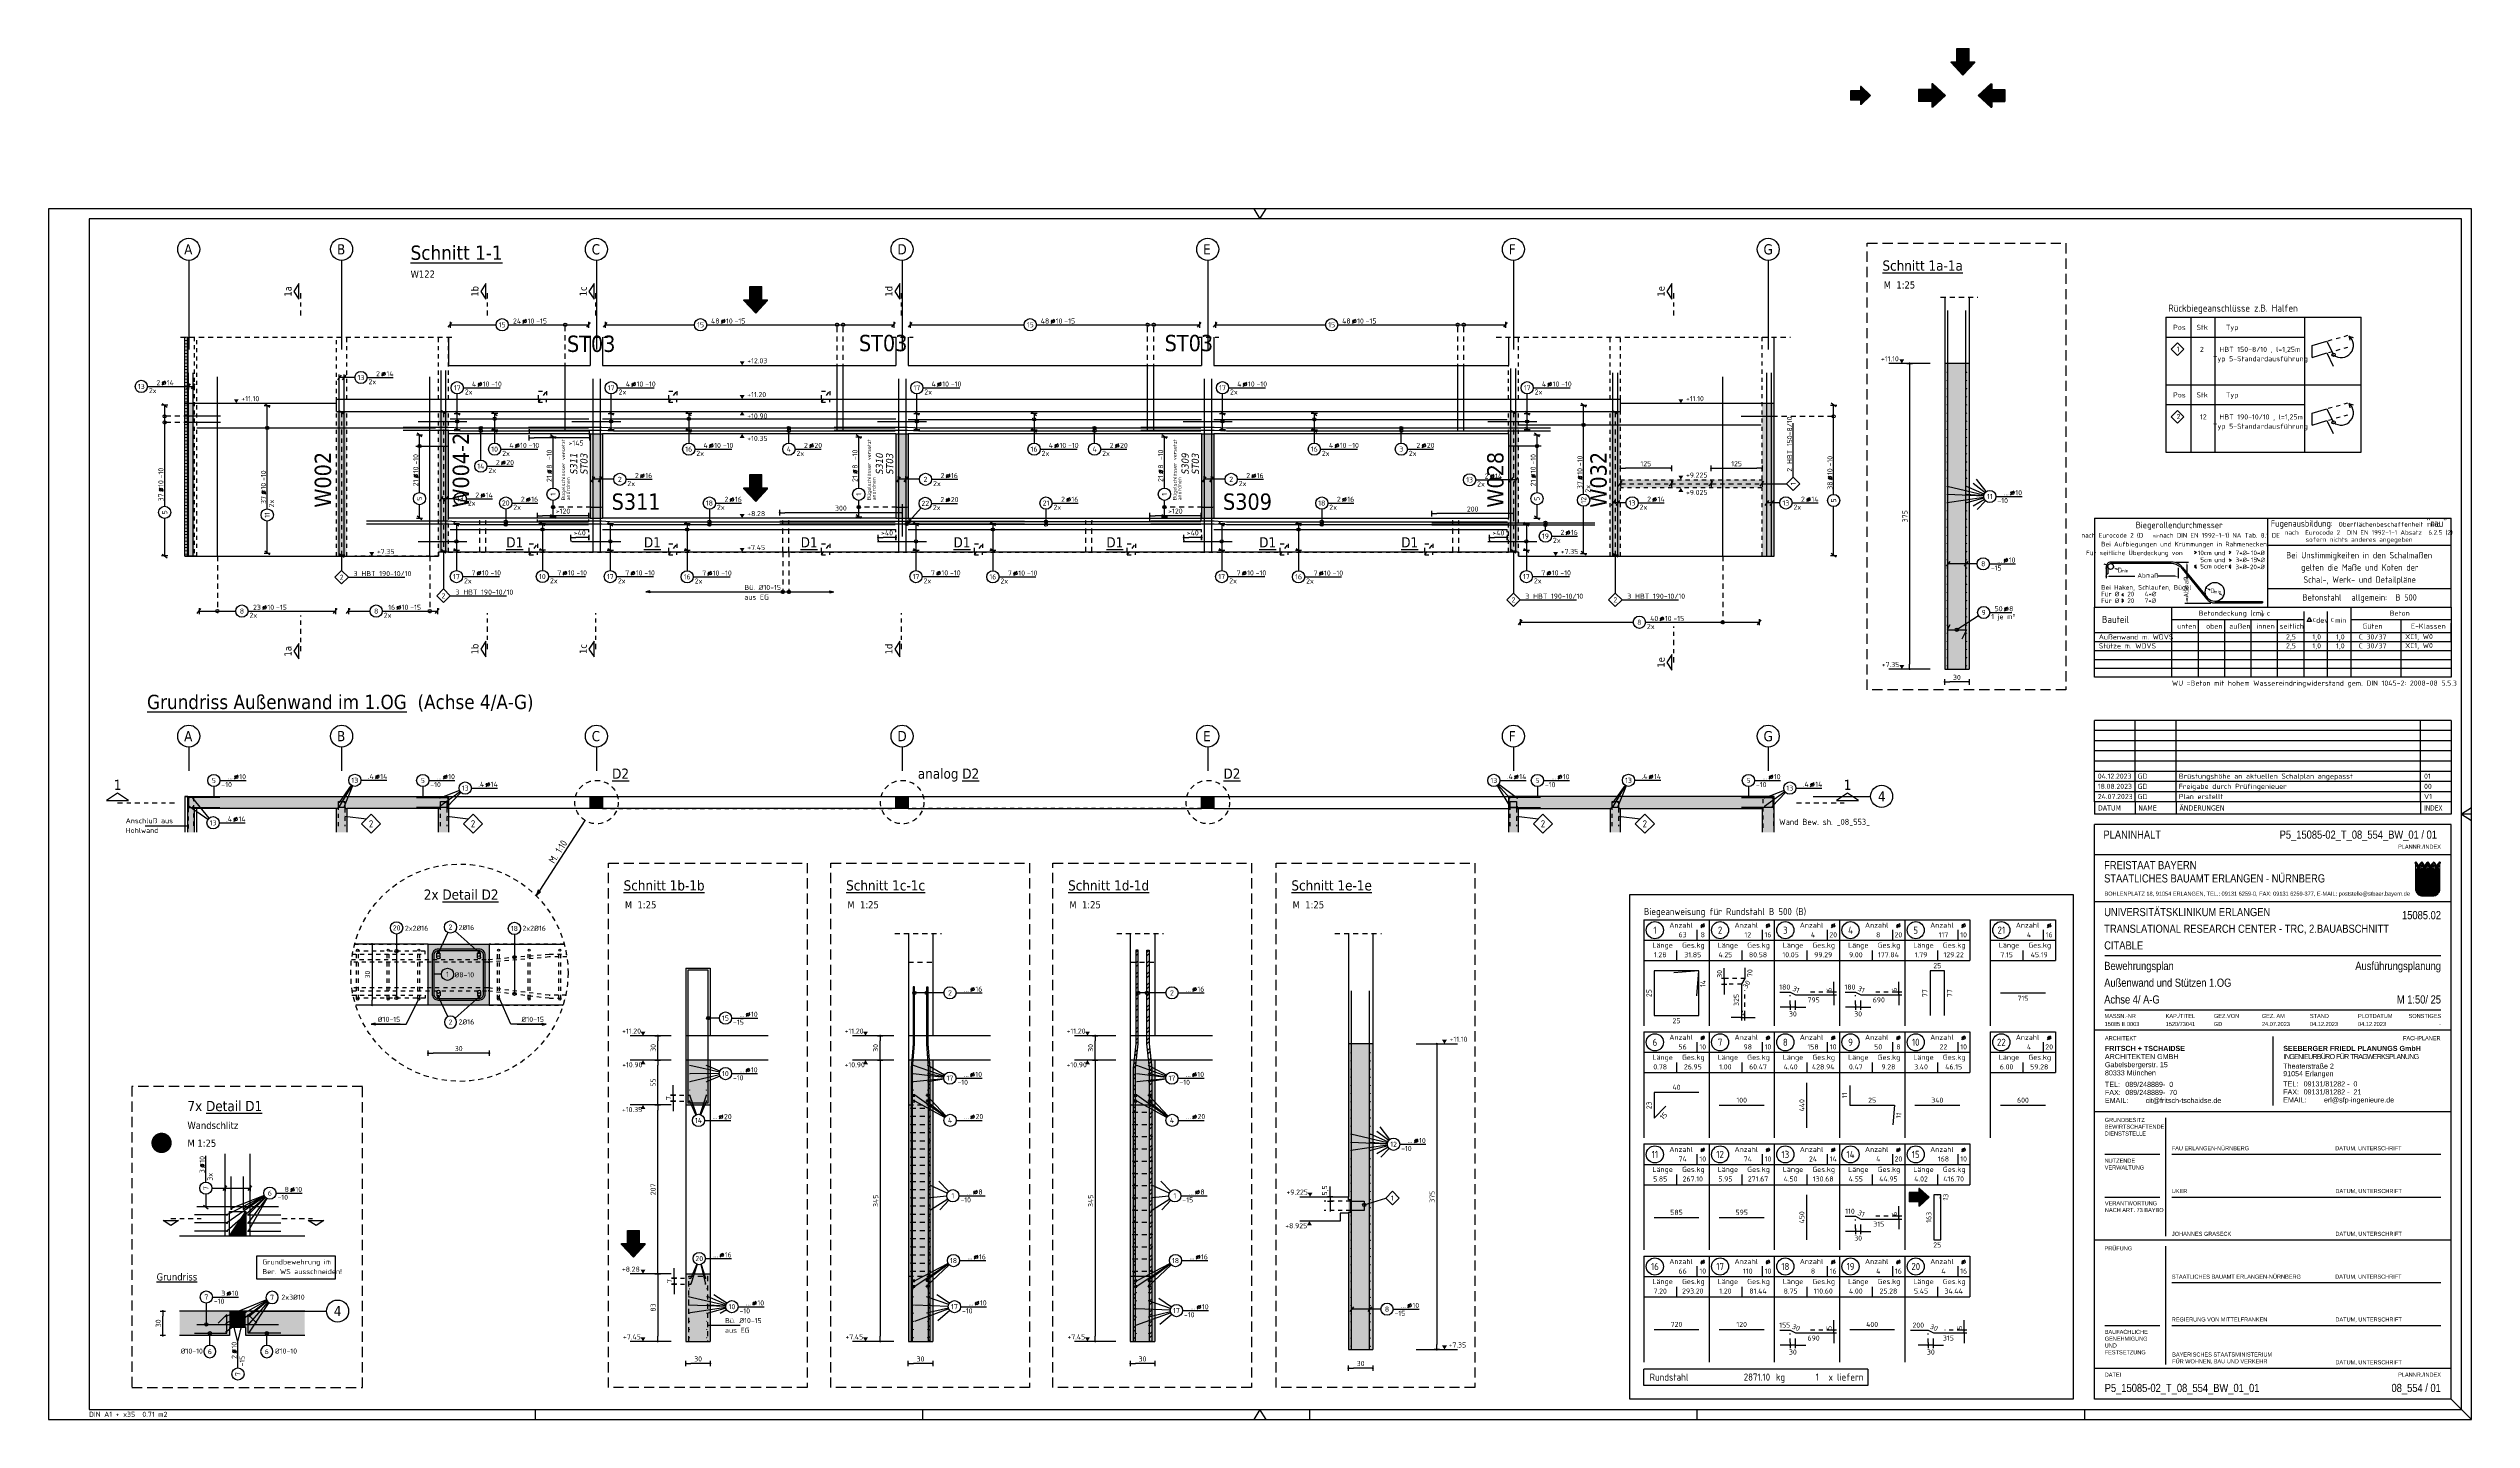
# Model space of a CAD drawing. Extents: x 40 to 135.7, y -30.7 to 14.6.
# Drawn here: x 40 to 99.4, y -19 to 14.6 of the extents above; entities that cross this region are included whole.
import ezdxf
from ezdxf.enums import TextEntityAlignment as Align

# ---------------------------------------------------------------- set-up
doc = ezdxf.new("R2010")
doc.units = 0
doc.header["$LTSCALE"] = 0.5
for name, pattern in [('AUSGEZOGEN', [1000.01, 1000, 0.01]), ('DASHDOT2', [0.5, 0.25, -0.125, 0, -0.125]), ('DASHDOTSMALL', [1.05, 0.5, -0.25, 0.05, -0.25]), ('DOT', [0.175, 0.05, -0.125]), ('HIDDEN', [0.375, 0.25, -0.125]), ('HIDDEN2', [0.187, 0.125, -0.062]), ('HIDDEN4', [0.12, 0.02, -0.1]), ('PUNKT', [0.175, 0.05, -0.125]), ('STRICHLINIE', [0.75, 0.5, -0.25]), ('STRICHPUNKT2', [0.55, 0.25, -0.125, 0.05, -0.125]), ('VERDECKT', [0.375, 0.25, -0.125])]:
    doc.linetypes.add(name, pattern=pattern)
for name, color, linetype in [('40 A Plankopf Text F+T', 7, 'Continuous'), ('ACHSEN', 7, 'Continuous'), ('AFU', 7, 'Continuous'), ('BET-ANS', 7, 'Continuous'), ('BETON', 7, 'Continuous'), ('Brüstung EG', 7, 'Continuous'), ('DETAIL', 7, 'Continuous'), ('DRUEBER', 7, 'Continuous'), ('EG', 7, 'Continuous'), ('grau_dunkel', 7, 'Continuous'), ('grau_hell', 7, 'Continuous'), ('grau_mittel', 7, 'Continuous'), ('HBT', 7, 'Continuous'), ('HILFE', 7, 'Continuous'), ('index', 7, 'Continuous'), ('koten', 7, 'Continuous'), ('MASSE', 7, 'Continuous'), ('OBJEKT', 7, 'Continuous'), ('RAHMEN', 7, 'Continuous'), ('RND', 7, 'Continuous'), ('RND_BILD', 7, 'Continuous'), ('SCHNITTE', 7, 'Continuous'), ('SCHRAFF', 7, 'Continuous'), ('SFP_Achsen', 7, 'Continuous'), ('STEMPEL', 7, 'Continuous'), ('TEXT', 7, 'Continuous'), ('VERDECKT', 7, 'Continuous')]:
    doc.layers.add(name, color=color, linetype=linetype)
doc.layers.add('NOPLOT', color=7, linetype='Continuous', plot=False)
doc.layers.add('zila_01_rb_02_stb-fertig_05_schraff', color=144, linetype='Continuous', lineweight=9)
doc.styles.add('ERSTELLTER_STIL_3', font='arial.ttf')
doc.styles.add('ERSTELLTER_STIL_4', font='arialbd.ttf')
doc.styles.add('helv', font='tahoma.ttf')
doc.styles.add('liste', font='isocp-e.shx')
doc.styles.add('plankopf_ArialN', font='ARIALN.TTF')
doc.styles.add('txt', font='isocp.shx')
doc.linetypes.add('AFU_50K', pattern='A,0.15,["/",Standard,S=0.2,R=0,X=-0.01,Y=-0.1],0.07,["/",Standard,S=0.2,R=0,X=-0.01,Y=-0.1],0.15', length=0.37)
doc.linetypes.add('AFU_50L', pattern='A,0.75,["/",Standard,S=0.2,R=0,X=-0.01,Y=-0.1],0.07,["/",Standard,S=0.2,R=0,X=-0.01,Y=-0.1],0.75', length=1.57)
doc.linetypes.add('AFU_50S', pattern='A,0,-0.15,["/",Standard,S=0.2,R=0,X=-0.01,Y=-0.1],0,-0.07,["/",Standard,S=0.2,R=0,X=-0.01,Y=-0.1],-0.15', length=0.37)
doc.dimstyles.new('DOT_I', dxfattribs={"dimscale": 0.5, "dimtxt": 0.25, "dimasz": 0.25, "dimexe": 0.1, "dimexo": 0.3, "dimgap": 0.1, "dimtad": 1, "dimdec": 3, "dimzin": 3, "dimtxsty": 'txt', "dimblk": 'DOT', "dimblk1": 'DOT', "dimblk2": 'DOT', "dimsah": 1, "dimcen": 0.1, "dimse1": 1, "dimse2": 1, "dimazin": 0, "dimtfac": 1, "dimtdec": 4, "dimtix": 1, "dimtmove": 2, "dimatfit": 3, "dimfxl": 0, "dimtvp": 1, "dimtolj": 1, "dimtzin": 0, "dimarcsym": 0})
pattern_1 = [(0, (-322.07857, -163.97815), (8e-17, 0.254), [])]
pattern_2 = [(45, (-32.26121, -15.3855), (-0.13470384, 0.13470384), []), (45, (-32.17141, -15.3855), (-0.13470384, 0.13470384), [])]
pattern_3 = [(45, (-15.20145, 0), (-0.13470384, 0.13470384), []), (45, (-15.11165, 0), (-0.13470384, 0.13470384), [])]

# ---------------------------------------------------------------- blocks, each defined once
blk = doc.blocks.new('OKRD_O')
at = {"color": 0, "linetype": 'ByBlock'}
blk.add_solid([(-0.12, 0.2), (0.12, 0.2), (0, 0)], dxfattribs=at)
at = {"color": 0, "linetype": 'ByBlock', "style": 'txt'}
blk.add_attdef('OKRD', (0.25, 0.1), '', height=0.25, dxfattribs=at)
blk = doc.blocks.new('OKRD_U')
at = {"color": 0, "linetype": 'ByBlock'}
blk.add_solid([(-0.12, -0.2), (0.12, -0.2), (0, 0)], dxfattribs=at)
at = {"color": 0, "linetype": 'ByBlock', "style": 'txt'}
blk.add_attdef('OKRD', (0.25, -0.35), '', height=0.25, dxfattribs=at)
blk = doc.blocks.new('Bundeslandwappen')
at = {"lineweight": 9, "true_color": 0xffffff}
for points in [[(-5.8, 16.5), (-6, 16.5), (-6, 16.3), (-5.8, 16.3)], [(-5.1, 15.7), (-5.3, 15.7), (-5.3, 15.5), (-5.1, 15.5)], [(-3.5, 15.7), (-3.7, 15.7), (-3.7, 15.5), (-3.5, 15.5)], [(-2.8, 16.5), (-3, 16.5), (-3, 16.3), (-2.8, 16.3)], [(-2.2, 15.7), (-2.4, 15.7), (-2.4, 15.5), (-2.2, 15.5)], [(-0.6, 15.7), (-0.8, 15.7), (-0.8, 15.5), (-0.6, 15.5)], [(0.1, 16.5), (-0.1, 16.5), (-0.1, 16.3), (0.1, 16.3)], [(0.8, 15.7), (0.6, 15.7), (0.6, 15.5), (0.8, 15.5)], [(2.4, 15.7), (2.2, 15.7), (2.2, 15.5), (2.4, 15.5)], [(3, 16.5), (2.8, 16.5), (2.8, 16.3), (3, 16.3)], [(3.7, 15.7), (3.5, 15.7), (3.5, 15.5), (3.7, 15.5)], [(5.3, 15.7), (5.1, 15.7), (5.1, 15.5), (5.3, 15.5)], [(6, 16.5), (5.8, 16.5), (5.8, 16.3), (6, 16.3)]]:
    blk.add_hatch(color=7, dxfattribs=at).paths.add_polyline_path(points)
at = {"true_color": 0xffffff}
for points in [[(-5.3, 12.6), (-5.7, 12.6), (-5.7, 12.2), (-5.1, 12)], [(-1.4, 10.7), (-5.1, 12), (-3.6, 8.4), (0.1, 7.1)], [(0.9, 12.6), (-2.2, 12.6), (-1.4, 10.7), (2.2, 9.4)], [(4, 12.6), (1.7, 12.6), (4.4, 11.6)], [(-3.6, 8.4), (-5.7, 9.2), (-5.7, 6.2), (-2.1, 4.9)], [(-5.7, 6.1), (-5.7, 3.7, 0.041392), (-5.7, 3.1), (-4.2, 2.6)], [(-0.6, 1.3), (-4.2, 2.6), (-3.3, 0.4, 0.073774), (-2.3, 0.3), (-0.1, 0.3)], [(1.6, 3.6), (-2.1, 4.9), (-0.6, 1.3), (2.4, 0.3, 0.043654), (2.9, 0.4)], [(3.7, 5.8), (0.1, 7.1), (1.6, 3.6), (5.2, 2.3)], [(5.7, 8.1), (2.2, 9.4), (3.7, 5.8), (5.7, 5.1)], [(5.7, 11.2), (4.4, 11.6), (5.7, 8.5)]]:
    blk.add_hatch(color=7, dxfattribs=at).paths.add_polyline_path(points)
at = {"lineweight": 9}
h = blk.add_hatch(dxfattribs=at)
h.set_pattern_fill('ANSI31', color=256, scale=0.08, angle=315, style=0)
h.set_pattern_definition(pattern_1)
h.paths.add_polyline_path([(-5.1, 12), (-5.7, 12.2), (-5.7, 9.2), (-3.6, 8.4)])
h = blk.add_hatch(dxfattribs=at)
h.set_pattern_fill('ANSI31', color=256, scale=0.08, angle=315, style=0)
h.set_pattern_definition(pattern_1)
h.paths.add_polyline_path([(-2.2, 12.6), (-5.3, 12.6), (-5.1, 12), (-1.4, 10.7)])
h = blk.add_hatch(dxfattribs=at)
h.set_pattern_fill('ANSI31', color=256, scale=0.08, angle=315, style=0)
h.set_pattern_definition(pattern_1)
h.paths.add_polyline_path([(4.4, 11.6), (1.7, 12.6), (0.9, 12.6), (2.2, 9.4), (5.7, 8.1), (5.7, 8.5)])
h = blk.add_hatch(dxfattribs=at)
h.set_pattern_fill('ANSI31', color=256, scale=0.08, angle=315, style=0)
h.set_pattern_definition(pattern_1)
h.paths.add_polyline_path([(5.7, 12.6), (4, 12.6), (4.4, 11.6), (5.7, 11.2)])
h = blk.add_hatch(dxfattribs=at)
h.set_pattern_fill('ANSI31', color=256, scale=0.08, angle=315, style=0)
h.set_pattern_definition(pattern_1)
h.paths.add_polyline_path([(-2.1, 4.9), (-5.7, 6.2), (-5.7, 6.1), (-4.2, 2.6), (-0.6, 1.3)])
h = blk.add_hatch(dxfattribs=at)
h.set_pattern_fill('ANSI31', color=256, scale=0.08, angle=315, style=0)
h.set_pattern_definition(pattern_1)
h.paths.add_polyline_path([(-4.2, 2.6), (-5.7, 3.1, 0.285055), (-3.3, 0.4)])
h = blk.add_hatch(dxfattribs=at)
h.set_pattern_fill('ANSI31', color=256, scale=0.08, angle=315, style=0)
h.set_pattern_definition(pattern_1)
h.paths.add_polyline_path([(0.1, 7.1), (-3.6, 8.4), (-2.1, 4.9), (1.6, 3.6)])
h = blk.add_hatch(dxfattribs=at)
h.set_pattern_fill('ANSI31', color=256, scale=0.08, angle=315, style=0)
h.set_pattern_definition(pattern_1)
h.paths.add_polyline_path([(2.2, 9.4), (-1.4, 10.7), (0.1, 7.1), (3.7, 5.8)])
h = blk.add_hatch(dxfattribs=at)
h.set_pattern_fill('ANSI31', color=256, scale=0.08, angle=315, style=0)
h.set_pattern_definition(pattern_1)
h.paths.add_polyline_path([(-0.6, 1.3), (-0.1, 0.3), (2.3, 0.3, 0.004354), (2.4, 0.3)])
h = blk.add_hatch(dxfattribs=at)
h.set_pattern_fill('ANSI31', color=256, scale=0.08, angle=315, style=0)
h.set_pattern_definition(pattern_1)
h.paths.add_polyline_path([(5.3, 2.1), (5.2, 2.3), (1.6, 3.6), (2.9, 0.4, 0.22704)])
h = blk.add_hatch(dxfattribs=at)
h.set_pattern_fill('ANSI31', color=256, scale=0.08, angle=315, style=0)
h.set_pattern_definition(pattern_1)
h.paths.add_polyline_path([(5.7, 5.1), (3.7, 5.8), (5.2, 2.3), (5.4, 2.2, 0.111178), (5.7, 3.7)])
for p, q in [((-6, 16.1), (-6, 3.7)), ((-6, 13.3), (6, 13.3)), ((-6, 12.9), (6, 12.9)), ((-5.7, 12.6), (-5.7, 3.7)), ((-5.7, 12.6), (5.7, 12.6)), ((-5.7, 12.2), (5.7, 8.1)), ((-5.6, 16.6), (-5.6, 16.7)), ((-5.6, 15), (-5.6, 15.2)), ((-5.3, 15.2), (-5.3, 15)), ((-4.7, 14.5), (-5.3, 14.5)), ((-5.3, 12.6), (-0.1, 0.3)), ((-4.1, 14.5), (-3.5, 14.5)), ((-3.5, 15.2), (-3.5, 15)), ((-3.4, 13.9), (-2.9, 14.2)), ((-2.9, 13.6), (-3.4, 13.9)), ((-3.2, 16.6), (-3.2, 16.7)), ((-3.2, 15), (-3.2, 15.2)), ((-2.9, 15.6), (-2.9, 14.5)), ((-2.9, 14.2), (-2.5, 13.9)), ((-2.5, 13.9), (-2.9, 13.6)), ((-2.7, 16.6), (-2.7, 16.7)), ((-2.7, 15), (-2.7, 15.2)), ((-2.4, 15.2), (-2.4, 15)), ((-1.7, 14.5), (-2.3, 14.5)), ((-2.2, 12.6), (2.9, 0.4)), ((-1.2, 14.5), (-0.6, 14.5)), ((-0.5, 15.2), (-0.5, 15)), ((0, 14.2), (-0.4, 13.9)), ((-0.4, 13.9), (0, 13.6)), ((-0.3, 16.6), (-0.2, 16.7)), ((-0.2, 15), (-0.2, 15.2)), ((0, 15.6), (0, 14.5)), ((0.4, 13.9), (0, 14.2)), ((0, 13.6), (0.4, 13.9)), ((0.3, 16.6), (0.2, 16.7)), ((0.2, 15), (0.2, 15.2)), ((0.5, 15.2), (0.5, 15)), ((1.2, 14.5), (0.6, 14.5)), ((0.9, 12.6), (5.3, 2.1)), ((1.7, 14.5), (2.3, 14.5)), ((1.7, 12.6), (5.7, 11.2)), ((2.4, 15.2), (2.4, 15)), ((2.9, 14.2), (2.5, 13.9)), ((2.5, 13.9), (2.9, 13.6)), ((2.7, 16.6), (2.7, 16.7)), ((2.7, 15), (2.7, 15.2)), ((2.9, 15.6), (2.9, 14.5)), ((3.4, 13.9), (2.9, 14.2)), ((2.9, 13.6), (3.4, 13.9)), ((3.2, 16.6), (3.2, 16.7)), ((3.2, 15), (3.2, 15.2)), ((3.5, 15.2), (3.5, 15)), ((4.1, 14.5), (3.5, 14.5)), ((4, 12.6), (5.7, 8.5)), ((4.7, 14.5), (5.3, 14.5)), ((5.3, 15.2), (5.3, 15)), ((5.6, 16.6), (5.6, 16.7)), ((5.6, 15), (5.6, 15.2)), ((5.7, 3.7), (5.7, 12.6)), ((6, 3.7), (6, 16.1)), ((-5.7, 9.2), (5.7, 5.1)), ((-5.7, 6.2), (5.4, 2.2)), ((-5.7, 6.1), (-3.3, 0.4)), ((-5.7, 3.1), (2.4, 0.3)), ((-2.3, 0.3), (2.3, 0.3)), ((-2.3, 0), (2.3, 0))]:
    blk.add_line(p, q, dxfattribs=at)
for points in [[(-5.8, 16.3), (-6, 16.3), (-6, 16.5), (-5.8, 16.5)], [(-5.1, 15.5), (-5.3, 15.5), (-5.3, 15.7), (-5.1, 15.7)], [(-4.1, 13.7), (-4.8, 13.7), (-4.8, 14.1), (-4.1, 14.1)], [(-3.7, 15.5), (-3.5, 15.5), (-3.5, 15.7), (-3.7, 15.7)], [(-2.8, 16.3), (-3, 16.3), (-3, 16.5), (-2.8, 16.5)], [(-2.2, 15.5), (-2.4, 15.5), (-2.4, 15.7), (-2.2, 15.7)], [(-1.8, 13.7), (-1, 13.7), (-1, 14.1), (-1.8, 14.1)], [(-0.8, 15.5), (-0.6, 15.5), (-0.6, 15.7), (-0.8, 15.7)], [(0.1, 16.3), (-0.1, 16.3), (-0.1, 16.5), (0.1, 16.5)], [(0.8, 15.5), (0.6, 15.5), (0.6, 15.7), (0.8, 15.7)], [(1.8, 13.7), (1, 13.7), (1, 14.1), (1.8, 14.1)], [(2.2, 15.5), (2.4, 15.5), (2.4, 15.7), (2.2, 15.7)], [(3, 16.3), (2.8, 16.3), (2.8, 16.5), (3, 16.5)], [(3.7, 15.5), (3.5, 15.5), (3.5, 15.7), (3.7, 15.7)], [(4.1, 13.7), (4.8, 13.7), (4.8, 14.1), (4.1, 14.1)], [(5.1, 15.5), (5.3, 15.5), (5.3, 15.7), (5.1, 15.7)], [(5.8, 16.3), (6, 16.3), (6, 16.5), (5.8, 16.5)]]:
    blk.add_lwpolyline(points, close=True, dxfattribs=at)
for centre in [(-5.3, 13.9), (-3.7, 13.9), (-2.2, 13.9), (-0.7, 13.9), (0.7, 13.9), (2.2, 13.9), (3.7, 13.9), (5.3, 13.9)]:
    blk.add_circle(centre, 0.123, dxfattribs=at)
for centre, radius, start, end in [((-5.9, 16.5), 0.362, 44.6681, 253.1183), ((-5.7, 16.7), 0.05, 6.6615, 44.6681), ((-5.6, 16.6), 0.05, 186.6615, 265.6209), ((-5.6, 16.3), 0.281, 346.0232, 85.6209), ((-5.4, 16), 0.179, 74.7883, 15.1356), ((-5.5, 15.2), 0.157, 3.2756, 179.5521), ((-5.2, 15), 0.453, 182.8328, 261.3043), ((-5.4, 16.2), 0.05, 254.7883, 346.0232), ((-5.2, 16), 0.05, 93.0633, 195.1356), ((-5.3, 15.2), 0.191, 249.6358, 3.0857), ((-5.2, 15.9), 0.224, 350.9542, 93.0633), ((-5, 15.2), 0.05, 82.9467, 183.0857), ((-5, 15.5), 0.249, 262.9467, 77.8855), ((-4.9, 15.8), 0.05, 170.9542, 257.8855), ((-4.6, 14.9), 0.224, 71.4, 0), ((-4.7, 14.9), 0.312, 275.9649, 353.9773), ((-4.4, 15.2), 0.208, 317.0775, 222.9225), ((-4.2, 14.9), 0.224, 180, 108.6), ((-4.1, 14.9), 0.312, 186.0227, 264.0351), ((-3.8, 15.5), 0.249, 102.1145, 277.0533), ((-3.9, 15.8), 0.05, 282.1145, 9.0458), ((-3.6, 15.9), 0.224, 86.9367, 189.0458), ((-3.8, 15.2), 0.05, 356.9143, 97.0533), ((-3.5, 15.2), 0.191, 176.9143, 290.3642), ((-3.4, 16), 0.179, 164.8644, 105.2117), ((-3.6, 16), 0.05, 344.8644, 86.9367), ((-3.2, 16.3), 0.281, 94.3791, 193.9768), ((-3.4, 16.2), 0.05, 193.9768, 285.2117), ((-3.3, 15.2), 0.157, 0.4479, 176.7244), ((-3.6, 15), 0.453, 278.6957, 357.1672), ((-2.9, 16.6), 0.264, 24.0166, 155.3409), ((-3.1, 16.7), 0.05, 155.2288, 173.3385), ((-3.2, 16.6), 0.05, 274.3791, 353.3385), ((-2.7, 16.7), 0.05, 6.6615, 24.0166), ((-2.6, 16.6), 0.05, 186.6615, 265.6209), ((-2.5, 16), 0.179, 74.7883, 15.1356), ((-2.6, 15.2), 0.157, 3.2756, 179.5521), ((-2.3, 15), 0.453, 182.8328, 261.3043), ((-2.7, 16.3), 0.281, 346.0232, 85.6209), ((-2.4, 16.2), 0.05, 254.7883, 346.0232), ((-2.3, 15.2), 0.191, 249.6358, 3.0857), ((-2.3, 15.9), 0.224, 350.9542, 93.0633), ((-2.3, 16), 0.05, 93.0633, 195.1356), ((-2.1, 15.5), 0.249, 262.9467, 77.8855), ((-2.1, 15.2), 0.05, 82.9467, 183.0857), ((-2, 15.8), 0.05, 170.9542, 257.8855), ((-1.7, 14.9), 0.224, 71.4, 0), ((-1.5, 15.2), 0.208, 317.0775, 222.9225), ((-1.8, 14.9), 0.312, 275.9649, 353.9773), ((-1.2, 14.9), 0.224, 180, 108.6), ((-1.2, 14.9), 0.312, 186.0227, 264.0351), ((-0.9, 15.5), 0.249, 102.1145, 277.0533), ((-0.7, 15.9), 0.224, 86.9367, 189.0458), ((-0.9, 15.8), 0.05, 282.1145, 9.0458), ((-0.8, 15.2), 0.05, 356.9143, 97.0533), ((-0.6, 15.2), 0.191, 176.9143, 290.3642), ((-0.7, 16), 0.05, 344.8644, 86.9367), ((-0.3, 16.3), 0.281, 94.3791, 193.9768), ((-0.4, 16), 0.179, 164.8644, 105.2117), ((-0.5, 16.2), 0.05, 193.9768, 285.2117), ((-0.7, 15), 0.453, 278.6957, 357.1672), ((-0.4, 15.2), 0.157, 0.4479, 176.7244), ((-0.3, 16.6), 0.05, 274.3791, 353.3385), ((0, 16.6), 0.264, 24.0166, 155.3409), ((-0.2, 16.7), 0.05, 155.2288, 173.3385), ((0.2, 16.7), 0.05, 6.6615, 24.0166), ((0.4, 15.2), 0.157, 3.2756, 179.5521), ((0.7, 15), 0.453, 182.8328, 261.3043), ((0.3, 16.6), 0.05, 186.6615, 265.6209), ((0.3, 16.3), 0.281, 346.0232, 85.6209), ((0.4, 16), 0.179, 74.7883, 15.1356), ((0.5, 16.2), 0.05, 254.7883, 346.0232), ((0.6, 15.2), 0.191, 249.6358, 3.0857), ((0.7, 16), 0.05, 93.0633, 195.1356), ((0.7, 15.9), 0.224, 350.9542, 93.0633), ((0.8, 15.2), 0.05, 82.9467, 183.0857), ((0.9, 15.5), 0.249, 262.9467, 77.8855), ((0.9, 15.8), 0.05, 170.9542, 257.8855), ((1.2, 14.9), 0.224, 71.4, 0), ((1.2, 14.9), 0.312, 275.9649, 353.9773), ((1.5, 15.2), 0.208, 317.0775, 222.9225), ((1.7, 14.9), 0.224, 180, 108.6), ((1.8, 14.9), 0.312, 186.0227, 264.0351), ((2.1, 15.5), 0.249, 102.1145, 277.0533), ((2.3, 15.9), 0.224, 86.9367, 189.0458), ((2, 15.8), 0.05, 282.1145, 9.0458), ((2.1, 15.2), 0.05, 356.9143, 97.0533), ((2.3, 15.2), 0.191, 176.9143, 290.3642), ((2.5, 16), 0.179, 164.8644, 105.2117), ((2.3, 16), 0.05, 344.8644, 86.9367), ((2.3, 15), 0.453, 278.6957, 357.1672), ((2.7, 16.3), 0.281, 94.3791, 193.9768), ((2.4, 16.2), 0.05, 193.9768, 285.2117), ((2.6, 15.2), 0.157, 0.4479, 176.7244), ((2.6, 16.6), 0.05, 274.3791, 353.3385), ((2.9, 16.6), 0.264, 24.0166, 155.3409), ((2.7, 16.7), 0.05, 155.2288, 173.3385), ((3.1, 16.7), 0.05, 6.6615, 24.0166), ((3.2, 16.6), 0.05, 186.6615, 265.6209), ((3.2, 16.3), 0.281, 346.0232, 85.6209), ((3.4, 16), 0.179, 74.7883, 15.1356), ((3.3, 15.2), 0.157, 3.2756, 179.5521), ((3.6, 15), 0.453, 182.8328, 261.3043), ((3.4, 16.2), 0.05, 254.7883, 346.0232), ((3.6, 16), 0.05, 93.0633, 195.1356), ((3.5, 15.2), 0.191, 249.6358, 3.0857), ((3.6, 15.9), 0.224, 350.9542, 93.0633), ((3.8, 15.2), 0.05, 82.9467, 183.0857), ((3.8, 15.5), 0.249, 262.9467, 77.8855), ((3.9, 15.8), 0.05, 170.9542, 257.8855), ((4.2, 14.9), 0.224, 71.4, 0), ((4.1, 14.9), 0.312, 275.9649, 353.9773), ((4.4, 15.2), 0.208, 317.0775, 222.9225), ((4.6, 14.9), 0.224, 180, 108.6), ((4.7, 14.9), 0.312, 186.0227, 264.0351), ((5, 15.5), 0.249, 102.1145, 277.0533), ((4.9, 15.8), 0.05, 282.1145, 9.0458), ((5.2, 15.9), 0.224, 86.9367, 189.0458), ((5, 15.2), 0.05, 356.9143, 97.0533), ((5.3, 15.2), 0.191, 176.9143, 290.3642), ((5.4, 16), 0.179, 164.8644, 105.2117), ((5.2, 16), 0.05, 344.8644, 86.9367), ((5.6, 16.3), 0.281, 94.3791, 193.9768), ((5.4, 16.2), 0.05, 193.9768, 285.2117), ((5.5, 15.2), 0.157, 0.4479, 176.7244), ((5.2, 15), 0.453, 278.6957, 357.1672), ((5.9, 16.5), 0.362, 286.8817, 135.3319), ((5.7, 16.7), 0.05, 135.3319, 173.3385), ((5.6, 16.6), 0.05, 274.3791, 353.3385), ((-2.3, 3.7), 3.7, 180, 270), ((-2.3, 3.7), 3.4, 180, 270), ((2.3, 3.7), 3.7, 270, 0), ((2.3, 3.7), 3.4, 270, 0)]:
    blk.add_arc(centre, radius, start, end, dxfattribs=at)
blk = doc.blocks.new('Plankopf_PU')
for p, q in [((-18.5, 25.4), (-18.5, 27.7)), ((-1, 27.7), (-18.5, 27.7)), ((-1, 27.7), (-18.5, 27.7)), ((-1, 25.4), (-1, 27.7)), ((-1, 25.4), (-18.5, 25.4)), ((-1, 25.4), (-18.5, 25.4)), ((-18.5, 19.1), (-18.5, 25.4)), ((-1, 19.1), (-1, 25.4)), ((-1.5, 22.75), (-18, 22.75)), ((-18.5, 15.1), (-18.5, 19.1)), ((-1, 19.1), (-18.5, 19.1)), ((-18, 20.1), (-1.5, 20.1)), ((-1, 15.1), (-1, 19.1)), ((-9.75, 18.8), (-9.75, 15.4)), ((-1, 15.1), (-18.5, 15.1)), ((-1, 15.1), (-18.5, 15.1)), ((-18.5, 8.8), (-18.5, 15.1)), ((-15, 9), (-15, 14.8)), ((-1, 8.8), (-1, 15.1)), ((-15.3, 13), (-18, 13)), ((-1.5, 13), (-14.7, 13)), ((-15.3, 10.9), (-18, 10.9)), ((-1.5, 10.9), (-14.7, 10.9)), ((-18.5, 2.5), (-18.5, 8.8)), ((-1, 8.8), (-18.5, 8.8)), ((-15, 2.7), (-15, 8.5)), ((-1, 2.5), (-1, 8.8)), ((-1.5, 6.7), (-14.7, 6.7)), ((-15.3, 4.6), (-18, 4.6)), ((-1.5, 4.6), (-14.7, 4.6)), ((-1, 2.5), (-18.5, 2.5)), ((-18.5, 1), (-18.5, 2.5)), ((-1, 2.5), (-18.5, 2.5)), ((-1, 1), (-1, 2.5)), ((-1, 1), (-18.5, 1))]:
    blk.add_line(p, q)
at = {"xscale": 0.1, "yscale": 0.1, "zscale": 0.1}
blk.add_blockref('Bundeslandwappen', (-2.15, 25.67), dxfattribs=at)
at = {"linetype": 'AUSGEZOGEN', "lineweight": 35, "style": 'plankopf_ArialN'}
for s, height, p in [('FREISTAAT BAYERN', 0.4, (-18.03, 27.4)), ('PRÜFUNG', 0.2, (-18.01, 8.5))]:
    blk.add_text(s, height=height, dxfattribs=at).set_placement(p, align=Align.TOP_LEFT)
blk.add_text('STAATLICHES BAUAMT ERLANGEN - NÜRNBERG', height=0.4, dxfattribs=at).set_placement((-18.03, 26.55), align=Align.MIDDLE_LEFT)
at = {"style": 'plankopf_ArialN'}
for s, p in [('BOHLENPLATZ 18, 91054 ERLANGEN, TEL.: 09131 6259-0, FAX: 09131 6259-377, E-MAIL: poststelle@stbaer.bayern.de', (-18.01, 25.7)), ('MASSN.-NR', (-18.01, 19.7)), ('KAP./TITEL', (-15.01, 19.7)), ('GEZ.VON', (-12.64, 19.7)), ('GEZ. AM', (-10.29, 19.7)), ('STAND', (-7.93, 19.7)), ('PLOTDATUM', (-5.57, 19.7)), ('FAU ERLANGEN-NÜRNBERG', (-14.71, 13.21)), ('DATUM, UNTERSCHRIFT', (-6.69, 13.21)), ('UKER', (-14.71, 11.11)), ('DATUM, UNTERSCHRIFT', (-6.68, 11.11)), ('JOHANNES GRASECK', (-14.7, 9.01)), ('DATUM, UNTERSCHRIFT', (-6.68, 9.01)), ('STAATLICHES BAUAMT ERLANGEN-NÜRNBERG', (-14.71, 6.91)), ('DATUM, UNTERSCHRIFT', (-6.69, 6.91)), ('REGIERUNG VON MITTELFRANKEN', (-14.71, 4.81)), ('DATUM, UNTERSCHRIFT', (-6.68, 4.81)), ('DATUM, UNTERSCHRIFT', (-6.68, 2.71)), ('DATEI', (-18, 2.1))]:
    blk.add_text(s, height=0.2, dxfattribs=at).set_placement(p)
for s, p in [('SONSTIGES', (-1.49, 19.7)), ('PLANNR./INDEX', (-1.5, 2.1))]:
    blk.add_text(s, height=0.2, dxfattribs=at).set_placement(p, align=Align.RIGHT)
at = {"linetype": 'AUSGEZOGEN', "lineweight": 35, "style": 'plankopf_ArialN'}
blk.add_text('ARCHITEKT', height=0.2, dxfattribs=at).set_placement((-17.99, 18.61))
blk.add_text('FACHPLANER', height=0.2, dxfattribs=at).set_placement((-1.52, 18.61), align=Align.RIGHT)
at = {"insert": (-5.57, 19.3), "char_height": 0.2, "attachment_point": 7, "style": 'plankopf_ArialN'}
blk.add_mtext('04.12.2023', dxfattribs=at)
at = {"char_height": 0.2, "attachment_point": 1, "style": 'plankopf_ArialN'}
for s, insert, width in [('GRUNDBESITZ\\PBEWIRTSCHAFTENDE DIENSTSTELLE', (-18, 14.8), 2.5), ('NUTZENDE^JVERWALTUNG', (-18, 12.8), 2.6984), ('VERANTWORTUNG  NACH ART. 73 BAYBO', (-17.99, 10.71), 2.6877), ('BAUFACHLICHE GENEHMIGUNG UND FESTSETZUNG', (-18, 4.4), 2.2311), ('BAYERISCHES STAATSMINISTERIUM ^JFÜR WOHNEN, BAU UND VERKEHR', (-14.69, 3.29), 9.2941)]:
    blk.add_mtext(s, dxfattribs=dict(at, insert=insert, width=width))
at = {"style": 'plankopf_ArialN'}
for tag, p in [('PROJEKTBEZEICHNUNGZ1', (-18.03, 24.58)), ('PROJEKTBEZEICHNUNGZ2', (-18.03, 23.76)), ('PROJEKTBEZEICHNUNGZ3', (-18.03, 22.94))]:
    blk.add_attdef(tag, text='', height=0.4, dxfattribs=at).set_placement(p, align=Align.BOTTOM_LEFT)
for tag, p in [('GEB.-NR', (-1.5, 24.95)), ('0.000X', (-1.51, 1.75))]:
    blk.add_attdef(tag, text='', height=0.4, dxfattribs=at).set_placement(p, align=Align.TOP_RIGHT)
for tag, p, height in [('PLANINHALTZ1', (-18.03, 22.06), 0.4), ('PLANINHALTZ2', (-18.03, 21.23), 0.4), ('PLANINHALTZ3', (-18.03, 20.41), 0.4), ('MASSN.-NR', (-18.01, 19.3), 0.2), ('KAPITEL/TITEL', (-15.01, 19.3), 0.2), ('GEZ_VON', (-12.64, 19.3), 0.2), ('GEZ_AM', (-10.29, 19.3), 0.2), ('STAND', (-7.93, 19.3), 0.2)]:
    blk.add_attdef(tag, p, '', height=height, dxfattribs=at)
for tag, height, p in [('PROJEKTKATEGORIE', 0.4, (-1.5, 21.23)), ('PLANUNGSPHASE', 0.4, (-1.5, 22.06)), ('MAßSTAB', 0.4, (-1.5, 20.41)), ('SONSTIGES', 0.2, (-1.5, 19.3))]:
    blk.add_attdef(tag, text='', height=height, dxfattribs=at).set_placement(p, align=Align.RIGHT)
at = {"layer": '40 A Plankopf Text F+T', "color": 7, "linetype": 'Continuous', "lineweight": 13, "char_height": 0.25, "attachment_point": 7}
for s, insert, style in [('\\A1;ARCHITEKTEN GMBH', (-17.99, 17.68), 'ERSTELLTER_STIL_3'), ('\\A1;FRITSCH + TSCHAIDSE ', (-17.99, 18.08), 'ERSTELLTER_STIL_4'), ('\\A1;SEEBERGER FRIEDL PLANUNGS GmbH', (-9.24, 18.08), 'ERSTELLTER_STIL_4'), ('\\A1;{\\T0.8;INGENIEURBÜRO FÜR TRAGWERKSPLANUNG}', (-9.24, 17.68), 'ERSTELLTER_STIL_3'), ('\\A1;Gabelsbergerstr. 15', (-17.99, 17.21), 'ERSTELLTER_STIL_3'), ('\\A1;80333 München', (-17.99, 16.88), 'ERSTELLTER_STIL_3'), ('\\A1;Theaterstraße 2', (-9.24, 17.21), 'ERSTELLTER_STIL_3'), ('\\A1;91054 Erlangen', (-9.24, 16.77), 'ERSTELLTER_STIL_3')]:
    blk.add_mtext(s, dxfattribs=dict(at, insert=insert, style=style))
at = {"layer": '40 A Plankopf Text F+T', "color": 7, "linetype": 'Continuous', "lineweight": 13, "char_height": 0.25, "attachment_point": 7, "line_spacing_factor": 0.945293, "style": 'ERSTELLTER_STIL_3'}
for s, insert in [('\\A1;TEL: ^I089/248889-  0\\PFAX: ^I089/248889-  70\\PEMAIL: ^Icit@fritsch-tschaidse.de', (-17.99, 15.48)), ('\\A1;TEL: ^I09131/81282 -  0\\PFAX: ^I09131/81282 -  21\\PEMAIL: ^Ierl@sfp-ingenieure.de', (-9.24, 15.48))]:
    blk.add_mtext(s, dxfattribs=dict(at, insert=insert))
blk = doc.blocks.new('Plankopf-ER')
at = {"layer": 'RAHMEN', "color": 7, "linetype": 'Continuous'}
for p, q in [((-0.5, 4.6), (-18, 4.6)), ((-18, 4.1), (-18, 4.6)), ((-0.5, 4.1), (-18, 4.1)), ((-18, 3.6), (-18, 4.1)), ((-0.5, 3.6), (-18, 3.6)), ((-18, 3.1), (-18, 3.6)), ((-16, 4.1), (-16, 4.6)), ((-16, 3.6), (-16, 4.1)), ((-16, 3.1), (-16, 3.6)), ((-14, 4.1), (-14, 4.6)), ((-14, 3.6), (-14, 4.1)), ((-14, 3.1), (-14, 3.6)), ((-2, 4.1), (-2, 4.6)), ((-2, 3.6), (-2, 4.1)), ((-2, 3.1), (-2, 3.6)), ((-0.5, 4.6), (-0.5, 4.1)), ((-0.5, 4.1), (-0.5, 3.6)), ((-0.5, 3.6), (-0.5, 3.1)), ((-0.5, 3.1), (-18, 3.1)), ((-18, 2.6), (-18, 3.1)), ((-0.5, 2.6), (-18, 2.6)), ((-18, 2.1), (-18, 2.6)), ((-16, 2.6), (-16, 3.1)), ((-16, 2.1), (-16, 2.6)), ((-14, 2.6), (-14, 3.1)), ((-14, 2.1), (-14, 2.6)), ((-2, 2.6), (-2, 3.1)), ((-2, 2.1), (-2, 2.6)), ((-0.5, 3.1), (-0.5, 2.6)), ((-0.5, 2.6), (-0.5, 2.1)), ((-0.5, 2.1), (-18, 2.1)), ((-18, 1.6), (-18, 2.1)), ((-0.5, 1.6), (-18, 1.6)), ((-18, 1.1), (-18, 1.6)), ((-16, 1.6), (-16, 2.1)), ((-16, 1.1), (-16, 1.6)), ((-14, 1.6), (-14, 2.1)), ((-14, 1.1), (-14, 1.6)), ((-2, 1.6), (-2, 2.1)), ((-2, 1.1), (-2, 1.6)), ((-0.5, 2.1), (-0.5, 1.6)), ((-0.5, 1.6), (-0.5, 1.1)), ((-0.5, 1.1), (-18, 1.1)), ((-18, 0.6), (-18, 1.1)), ((-0.5, 0.6), (-18, 0.6)), ((-18, 0.6), (-18, 0)), ((-0.5, 0), (-18, 0)), ((-16, 0.6), (-16, 1.1)), ((-16, 0.6), (-16, 0)), ((-14, 0.6), (-14, 1.1)), ((-14, 0.6), (-14, 0)), ((-2, 0.6), (-2, 1.1)), ((-2, 0.6), (-2, 0)), ((-0.5, 1.1), (-0.5, 0.6)), ((-0.5, 0.6), (-0.5, 0))]:
    blk.add_line(p, q, dxfattribs=at)
at = {"layer": 'RAHMEN', "color": 7, "linetype": 'Continuous', "style": 'txt'}
for tag, p in [('INDEX-D8', (-17.84, 4.24)), ('INDEX-D7', (-17.84, 3.74)), ('INDEX-N8', (-15.88, 4.24)), ('INDEX-N7', (-15.88, 3.74)), ('INDEX-X8', (-13.86, 4.24)), ('INDEX-X7', (-13.86, 3.74)), ('INDEX8', (-1.83, 4.24)), ('INDEX7', (-1.83, 3.74)), ('INDEX-D6', (-17.84, 3.24)), ('INDEX-D5', (-17.84, 2.74)), ('INDEX-D4', (-17.84, 2.24)), ('INDEX-N6', (-15.88, 3.24)), ('INDEX-N5', (-15.88, 2.74)), ('INDEX-N4', (-15.88, 2.24)), ('INDEX-X6', (-13.86, 3.24)), ('INDEX-X5', (-13.86, 2.74)), ('INDEX-X4', (-13.86, 2.24)), ('INDEX6', (-1.83, 3.24)), ('INDEX5', (-1.83, 2.74)), ('INDEX4', (-1.83, 2.24)), ('INDEX-D3', (-17.84, 1.74)), ('INDEX-D2', (-17.84, 1.24)), ('INDEX-N3', (-15.88, 1.74)), ('INDEX-N2', (-15.88, 1.24)), ('INDEX-X3', (-13.86, 1.74)), ('INDEX-X2', (-13.86, 1.24)), ('INDEX3', (-1.83, 1.74)), ('INDEX2', (-1.83, 1.24)), ('INDEX-D1', (-17.84, 0.74)), ('INDEX-N1', (-15.88, 0.74)), ('INDEX-X1', (-13.86, 0.74)), ('INDEX1', (-1.83, 0.74))]:
    blk.add_attdef(tag, p, '', height=0.25, dxfattribs=at)
at = {"layer": 'STEMPEL', "color": 7, "linetype": 'Continuous', "style": 'helv'}
for s, p in [('DATUM', (-17.83, 0.18)), ('NAME', (-15.85, 0.18)), ('ÄNDERUNGEN', (-13.83, 0.18))]:
    blk.add_text(s, height=0.25, dxfattribs=at).set_placement(p)
at = {"layer": 'STEMPEL', "color": 7, "linetype": 'Continuous', "style": 'helv', "width": 0.8}
blk.add_text('INDEX', height=0.25, dxfattribs=at).set_placement((-1.83, 0.18))
blk = doc.blocks.new('lei_gre')
at = {"layer": 'RND', "color": 7, "linetype": 'Continuous'}
for p, q in [((-0.09, -0.12), (0.09, 0.12)), ((0, 0.15), (0, -0.15))]:
    blk.add_line(p, q, dxfattribs=at)
blk = doc.blocks.new('RND_LEI')
at = {"layer": 'RND', "color": 7, "linetype": 'Continuous'}
blk.add_line((1.02, 0.07), (1.19, 0.27), dxfattribs=at)
for centre, radius in [((0, 0), 0.3), ((1.11, 0.17), 0.075)]:
    blk.add_circle(centre, radius, dxfattribs=at)
at = {"layer": 'RND', "color": 7, "linetype": 'Continuous', "style": 'txt'}
blk.add_attdef('POSL', text='', height=0.25, dxfattribs=at).set_placement((0, 0), align=Align.MIDDLE)
blk.add_attdef('ANZ', text='', height=0.25, dxfattribs=at).set_placement((0.93, 0.06), align=Align.RIGHT)
for tag, p in [('DUM', (1.25, 0.06)), ('ABSTD', (1.67, 0.06)), ('POSTXT', (0.37, -0.33))]:
    blk.add_attdef(tag, p, '', height=0.25, dxfattribs=at)
blk = doc.blocks.new('SCHN-2')
at = {"layer": 'SCHNITTE', "color": 6, "linetype": 'Continuous'}
blk.add_lwpolyline([(0.38, 0.09), (0, 0.34), (-0.38, 0.09)], close=True, dxfattribs=at)
at = {"layer": 'SCHNITTE', "color": 1, "linetype": 'DASHDOTSMALL', "style": 'helv'}
blk.add_attdef('SCHN-2', text='', height=0.35, dxfattribs=at).set_placement((0, 0.45), align=Align.CENTER)
blk = doc.blocks.new('RND_HIN')
at = {"layer": 'RND', "color": 7, "linetype": 'Continuous'}
blk.add_circle((0, 0), 0.3, dxfattribs=at)
at = {"layer": 'RND', "color": 7, "linetype": 'Continuous', "style": 'txt'}
blk.add_attdef('POSI', text='', height=0.25, dxfattribs=at).set_placement((0, 0), align=Align.MIDDLE)
blk = doc.blocks.new('DOT')
at = {"layer": 'MASSE', "color": 7, "linetype": 'Continuous'}
for p, q in [((0, 0), (-1, 0)), ((0, 0.54), (0, -0.54))]:
    blk.add_line(p, q, dxfattribs=at)
at = {"layer": 'MASSE', "color": 7, "linetype": 'Continuous', "const_width": 0.2}
blk.add_lwpolyline([(-0.1, 0, 1), (0.1, 0, 1)], format="xyb", close=True, dxfattribs=at)
blk = doc.blocks.new('*D17')
at = {"layer": 'DEFPOINTS', "color": 0, "linetype": 'AUSGEZOGEN', "transparency": 16777216}
for p in [(42.762, -16.351), (42.762, -16.351), (42.762, -16.951)]:
    blk.add_point(p, dxfattribs=at)
at = {"layer": 'MASSE', "color": 0, "linetype": 'AUSGEZOGEN', "lineweight": -2, "transparency": 16777216}
blk.add_line((42.762, -16.826), (42.762, -16.476), dxfattribs=at)
at = {"layer": 'MASSE', "color": 0, "linetype": 'AUSGEZOGEN', "lineweight": -2, "transparency": 16777216, "xscale": 0.125, "yscale": 0.125, "zscale": 0.125}
for p, rotation in [((42.762, -16.351), 90), ((42.762, -16.951), 270)]:
    blk.add_blockref('DOT', p, dxfattribs=dict(at, rotation=rotation))
at = {"layer": 'MASSE', "color": 0, "linetype": 'AUSGEZOGEN', "transparency": 16777216, "insert": (42.649, -16.651), "char_height": 0.125, "attachment_point": 5, "rotation": 90, "style": 'txt'}
blk.add_mtext('\\A1;30', dxfattribs=at)
blk = doc.blocks.new('Pfeillinie')
at = {"layer": 'TEXT', "linetype": 'Continuous'}
blk.add_hatch(color=7, dxfattribs=at).paths.add_polyline_path([(0, 0), (-0.8, 0.2), (-0.8, 0), (-0.8, -0.2)])
at = {"layer": 'TEXT', "color": 7, "linetype": 'Continuous'}
for p, q in [((-0.8, 0), (-0.8, 0.2)), ((-0.8, 0.2), (0, 0)), ((-0.8, 0), (-0.8, -0.2)), ((-0.8, -0.2), (0, 0))]:
    blk.add_line(p, q, dxfattribs=at)
blk = doc.blocks.new('*D19')
at = {"layer": 'DEFPOINTS', "color": 0, "linetype": 'AUSGEZOGEN', "transparency": 16777216}
for p in [(47.895, -7.346), (47.895, -8.846), (47.895, -8.846)]:
    blk.add_point(p, dxfattribs=at)
at = {"layer": 'MASSE', "color": 0, "linetype": 'AUSGEZOGEN', "lineweight": -2, "transparency": 16777216}
blk.add_line((47.895, -7.471), (47.895, -8.721), dxfattribs=at)
at = {"layer": 'MASSE', "color": 0, "linetype": 'AUSGEZOGEN', "lineweight": -2, "transparency": 16777216, "xscale": 0.125, "yscale": 0.125, "zscale": 0.125}
for p, rotation in [((47.895, -7.346), 90), ((47.895, -8.846), 270)]:
    blk.add_blockref('DOT', p, dxfattribs=dict(at, rotation=rotation))
at = {"layer": 'MASSE', "color": 0, "linetype": 'AUSGEZOGEN', "transparency": 16777216, "insert": (47.782, -8.096), "char_height": 0.125, "attachment_point": 5, "rotation": 90, "style": 'txt'}
blk.add_mtext('\\A1;30', dxfattribs=at)
blk = doc.blocks.new('*D20')
at = {"layer": 'DEFPOINTS', "color": 0, "linetype": 'AUSGEZOGEN', "transparency": 16777216}
for p in [(49.27, -10.024), (49.27, -10.024), (50.77, -10.024)]:
    blk.add_point(p, dxfattribs=at)
at = {"layer": 'MASSE', "color": 0, "linetype": 'AUSGEZOGEN', "lineweight": -2, "transparency": 16777216}
blk.add_line((50.645, -10.024), (49.395, -10.024), dxfattribs=at)
at = {"layer": 'MASSE', "color": 0, "linetype": 'AUSGEZOGEN', "lineweight": -2, "transparency": 16777216, "xscale": 0.125, "yscale": 0.125, "zscale": 0.125, "rotation": 180}
blk.add_blockref('DOT', (49.27, -10.024), dxfattribs=at)
at = {"layer": 'MASSE', "color": 0, "linetype": 'AUSGEZOGEN', "lineweight": -2, "transparency": 16777216, "xscale": 0.125, "yscale": 0.125, "zscale": 0.125}
blk.add_blockref('DOT', (50.77, -10.024), dxfattribs=at)
at = {"layer": 'MASSE', "color": 0, "linetype": 'AUSGEZOGEN', "transparency": 16777216, "insert": (50.02, -9.911), "char_height": 0.125, "attachment_point": 5, "style": 'txt'}
blk.add_mtext('\\A1;30', dxfattribs=at)
blk = doc.blocks.new('*D21')
at = {"layer": 'DEFPOINTS', "color": 0, "linetype": 'AUSGEZOGEN', "transparency": 16777216}
for p in [(55.594, -17.637), (55.594, -17.637), (56.194, -17.637)]:
    blk.add_point(p, dxfattribs=at)
at = {"layer": 'MASSE', "color": 0, "linetype": 'AUSGEZOGEN', "lineweight": -2, "transparency": 16777216}
blk.add_line((56.069, -17.637), (55.719, -17.637), dxfattribs=at)
at = {"layer": 'MASSE', "color": 0, "linetype": 'AUSGEZOGEN', "lineweight": -2, "transparency": 16777216, "xscale": 0.125, "yscale": 0.125, "zscale": 0.125, "rotation": 180}
blk.add_blockref('DOT', (55.594, -17.637), dxfattribs=at)
at = {"layer": 'MASSE', "color": 0, "linetype": 'AUSGEZOGEN', "lineweight": -2, "transparency": 16777216, "xscale": 0.125, "yscale": 0.125, "zscale": 0.125}
blk.add_blockref('DOT', (56.194, -17.637), dxfattribs=at)
at = {"layer": 'MASSE', "color": 0, "linetype": 'AUSGEZOGEN', "transparency": 16777216, "insert": (55.894, -17.524), "char_height": 0.125, "attachment_point": 5, "style": 'txt'}
blk.add_mtext('\\A1;30', dxfattribs=at)
blk = doc.blocks.new('*D22')
at = {"layer": 'DEFPOINTS', "color": 0, "linetype": 'AUSGEZOGEN', "transparency": 16777216}
for p in [(54.904, -15.435), (54.904, -17.095), (54.904, -17.095)]:
    blk.add_point(p, dxfattribs=at)
at = {"layer": 'MASSE', "color": 0, "linetype": 'AUSGEZOGEN', "lineweight": -2, "transparency": 16777216}
blk.add_line((54.904, -15.56), (54.904, -16.97), dxfattribs=at)
at = {"layer": 'MASSE', "color": 0, "linetype": 'AUSGEZOGEN', "lineweight": -2, "transparency": 16777216, "xscale": 0.125, "yscale": 0.125, "zscale": 0.125}
for p, rotation in [((54.904, -15.435), 90), ((54.904, -17.095), 270)]:
    blk.add_blockref('DOT', p, dxfattribs=dict(at, rotation=rotation))
at = {"layer": 'MASSE', "color": 0, "linetype": 'AUSGEZOGEN', "transparency": 16777216, "insert": (54.791, -16.265), "char_height": 0.125, "attachment_point": 5, "rotation": 90, "style": 'txt'}
blk.add_mtext('\\A1;83', dxfattribs=at)
blk = doc.blocks.new('*D23')
at = {"layer": 'DEFPOINTS', "color": 0, "linetype": 'AUSGEZOGEN', "transparency": 16777216}
for p in [(54.904, -11.295), (54.904, -11.295), (54.904, -15.435)]:
    blk.add_point(p, dxfattribs=at)
at = {"layer": 'MASSE', "color": 0, "linetype": 'AUSGEZOGEN', "lineweight": -2, "transparency": 16777216}
blk.add_line((54.904, -15.31), (54.904, -11.42), dxfattribs=at)
at = {"layer": 'MASSE', "color": 0, "linetype": 'AUSGEZOGEN', "lineweight": -2, "transparency": 16777216, "xscale": 0.125, "yscale": 0.125, "zscale": 0.125}
for p, rotation in [((54.904, -11.295), 90), ((54.904, -15.435), 270)]:
    blk.add_blockref('DOT', p, dxfattribs=dict(at, rotation=rotation))
at = {"layer": 'MASSE', "color": 0, "linetype": 'AUSGEZOGEN', "transparency": 16777216, "insert": (54.791, -13.365), "char_height": 0.125, "attachment_point": 5, "rotation": 90, "style": 'txt'}
blk.add_mtext('\\A1;207', dxfattribs=at)
blk = doc.blocks.new('*D24')
at = {"layer": 'DEFPOINTS', "color": 0, "linetype": 'AUSGEZOGEN', "transparency": 16777216}
for p in [(54.904, -10.195), (54.904, -10.195), (54.904, -11.295)]:
    blk.add_point(p, dxfattribs=at)
at = {"layer": 'MASSE', "color": 0, "linetype": 'AUSGEZOGEN', "lineweight": -2, "transparency": 16777216}
blk.add_line((54.904, -11.17), (54.904, -10.32), dxfattribs=at)
at = {"layer": 'MASSE', "color": 0, "linetype": 'AUSGEZOGEN', "lineweight": -2, "transparency": 16777216, "xscale": 0.125, "yscale": 0.125, "zscale": 0.125}
for p, rotation in [((54.904, -10.195), 90), ((54.904, -11.295), 270)]:
    blk.add_blockref('DOT', p, dxfattribs=dict(at, rotation=rotation))
at = {"layer": 'MASSE', "color": 0, "linetype": 'AUSGEZOGEN', "transparency": 16777216, "insert": (54.791, -10.745), "char_height": 0.125, "attachment_point": 5, "rotation": 90, "style": 'txt'}
blk.add_mtext('\\A1;55', dxfattribs=at)
blk = doc.blocks.new('*D25')
at = {"layer": 'DEFPOINTS', "color": 0, "linetype": 'AUSGEZOGEN', "transparency": 16777216}
for p in [(54.904, -9.595), (54.904, -9.595), (54.904, -10.195)]:
    blk.add_point(p, dxfattribs=at)
at = {"layer": 'MASSE', "color": 0, "linetype": 'AUSGEZOGEN', "lineweight": -2, "transparency": 16777216}
blk.add_line((54.904, -10.07), (54.904, -9.72), dxfattribs=at)
at = {"layer": 'MASSE', "color": 0, "linetype": 'AUSGEZOGEN', "lineweight": -2, "transparency": 16777216, "xscale": 0.125, "yscale": 0.125, "zscale": 0.125}
for p, rotation in [((54.904, -9.595), 90), ((54.904, -10.195), 270)]:
    blk.add_blockref('DOT', p, dxfattribs=dict(at, rotation=rotation))
at = {"layer": 'MASSE', "color": 0, "linetype": 'AUSGEZOGEN', "transparency": 16777216, "insert": (54.791, -9.895), "char_height": 0.125, "attachment_point": 5, "rotation": 90, "style": 'txt'}
blk.add_mtext('\\A1;30', dxfattribs=at)
blk = doc.blocks.new('*D26')
at = {"layer": 'DEFPOINTS', "color": 0, "linetype": 'AUSGEZOGEN', "transparency": 16777216}
for p in [(55.283, -11.057), (55.283, -11.197), (55.283, -11.197)]:
    blk.add_point(p, dxfattribs=at)
at = {"layer": 'MASSE', "color": 0, "linetype": 'AUSGEZOGEN', "lineweight": -2, "transparency": 16777216}
for p, q in [((55.283, -10.932), (55.283, -10.807)), ((55.283, -11.057), (55.283, -11.197)), ((55.283, -11.322), (55.283, -11.447))]:
    blk.add_line(p, q, dxfattribs=at)
at = {"layer": 'MASSE', "color": 0, "linetype": 'AUSGEZOGEN', "lineweight": -2, "transparency": 16777216, "xscale": 0.125, "yscale": 0.125, "zscale": 0.125}
for p, rotation in [((55.283, -11.057), 270), ((55.283, -11.197), 90)]:
    blk.add_blockref('DOT', p, dxfattribs=dict(at, rotation=rotation))
at = {"layer": 'MASSE', "color": 0, "linetype": 'AUSGEZOGEN', "transparency": 16777216, "insert": (55.17, -11.127), "char_height": 0.125, "attachment_point": 5, "rotation": 90, "style": 'txt'}
blk.add_mtext('\\A1;7', dxfattribs=at)
blk = doc.blocks.new('*D27')
at = {"layer": 'DEFPOINTS', "color": 0, "linetype": 'AUSGEZOGEN', "transparency": 16777216}
for p in [(55.305, -15.546), (55.305, -15.686), (55.305, -15.686)]:
    blk.add_point(p, dxfattribs=at)
at = {"layer": 'MASSE', "color": 0, "linetype": 'AUSGEZOGEN', "lineweight": -2, "transparency": 16777216}
for p, q in [((55.305, -15.421), (55.305, -15.296)), ((55.305, -15.546), (55.305, -15.686)), ((55.305, -15.811), (55.305, -15.936))]:
    blk.add_line(p, q, dxfattribs=at)
at = {"layer": 'MASSE', "color": 0, "linetype": 'AUSGEZOGEN', "lineweight": -2, "transparency": 16777216, "xscale": 0.125, "yscale": 0.125, "zscale": 0.125}
for p, rotation in [((55.305, -15.546), 270), ((55.305, -15.686), 90)]:
    blk.add_blockref('DOT', p, dxfattribs=dict(at, rotation=rotation))
at = {"layer": 'MASSE', "color": 0, "linetype": 'AUSGEZOGEN', "transparency": 16777216, "insert": (55.193, -15.616), "char_height": 0.125, "attachment_point": 5, "rotation": 90, "style": 'txt'}
blk.add_mtext('\\A1;7', dxfattribs=at)
blk = doc.blocks.new('*D28')
at = {"layer": 'DEFPOINTS', "color": 0, "linetype": 'AUSGEZOGEN', "transparency": 16777216}
for p in [(66.499, -17.637), (66.499, -17.637), (67.099, -17.637)]:
    blk.add_point(p, dxfattribs=at)
at = {"layer": 'MASSE', "color": 0, "linetype": 'AUSGEZOGEN', "lineweight": -2, "transparency": 16777216}
blk.add_line((66.974, -17.637), (66.624, -17.637), dxfattribs=at)
at = {"layer": 'MASSE', "color": 0, "linetype": 'AUSGEZOGEN', "lineweight": -2, "transparency": 16777216, "xscale": 0.125, "yscale": 0.125, "zscale": 0.125, "rotation": 180}
blk.add_blockref('DOT', (66.499, -17.637), dxfattribs=at)
at = {"layer": 'MASSE', "color": 0, "linetype": 'AUSGEZOGEN', "lineweight": -2, "transparency": 16777216, "xscale": 0.125, "yscale": 0.125, "zscale": 0.125}
blk.add_blockref('DOT', (67.099, -17.637), dxfattribs=at)
at = {"layer": 'MASSE', "color": 0, "linetype": 'AUSGEZOGEN', "transparency": 16777216, "insert": (66.799, -17.524), "char_height": 0.125, "attachment_point": 5, "style": 'txt'}
blk.add_mtext('\\A1;30', dxfattribs=at)
blk = doc.blocks.new('*D29')
at = {"layer": 'DEFPOINTS', "color": 0, "linetype": 'AUSGEZOGEN', "transparency": 16777216}
for p in [(65.638, -10.195), (65.638, -17.095), (65.638, -17.095)]:
    blk.add_point(p, dxfattribs=at)
at = {"layer": 'MASSE', "color": 0, "linetype": 'AUSGEZOGEN', "lineweight": -2, "transparency": 16777216}
blk.add_line((65.638, -10.32), (65.638, -16.97), dxfattribs=at)
at = {"layer": 'MASSE', "color": 0, "linetype": 'AUSGEZOGEN', "lineweight": -2, "transparency": 16777216, "xscale": 0.125, "yscale": 0.125, "zscale": 0.125}
for p, rotation in [((65.638, -10.195), 90), ((65.638, -17.095), 270)]:
    blk.add_blockref('DOT', p, dxfattribs=dict(at, rotation=rotation))
at = {"layer": 'MASSE', "color": 0, "linetype": 'AUSGEZOGEN', "transparency": 16777216, "insert": (65.525, -13.645), "char_height": 0.125, "attachment_point": 5, "rotation": 90, "style": 'txt'}
blk.add_mtext('\\A1;345', dxfattribs=at)
blk = doc.blocks.new('*D30')
at = {"layer": 'DEFPOINTS', "color": 0, "linetype": 'AUSGEZOGEN', "transparency": 16777216}
for p in [(65.638, -9.595), (65.638, -9.595), (65.638, -10.195)]:
    blk.add_point(p, dxfattribs=at)
at = {"layer": 'MASSE', "color": 0, "linetype": 'AUSGEZOGEN', "lineweight": -2, "transparency": 16777216}
blk.add_line((65.638, -10.07), (65.638, -9.72), dxfattribs=at)
at = {"layer": 'MASSE', "color": 0, "linetype": 'AUSGEZOGEN', "lineweight": -2, "transparency": 16777216, "xscale": 0.125, "yscale": 0.125, "zscale": 0.125}
for p, rotation in [((65.638, -9.595), 90), ((65.638, -10.195), 270)]:
    blk.add_blockref('DOT', p, dxfattribs=dict(at, rotation=rotation))
at = {"layer": 'MASSE', "color": 0, "linetype": 'AUSGEZOGEN', "transparency": 16777216, "insert": (65.525, -9.895), "char_height": 0.125, "attachment_point": 5, "rotation": 90, "style": 'txt'}
blk.add_mtext('\\A1;30', dxfattribs=at)
blk = doc.blocks.new('SCHN-1')
at = {"layer": 'SCHNITTE', "color": 5, "linetype": 'Continuous'}
blk.add_lwpolyline([(0.54, 0.13), (0, 0.49), (-0.54, 0.13)], close=True, dxfattribs=at)
at = {"layer": 'SCHNITTE', "color": 6, "linetype": 'Continuous', "style": 'helv'}
blk.add_attdef('SCHN-1', text='', height=0.5, dxfattribs=at).set_placement((0, 0.64), align=Align.CENTER)
blk = doc.blocks.new('*D31')
at = {"layer": 'DEFPOINTS', "color": 0, "linetype": 'AUSGEZOGEN', "transparency": 16777216}
for p in [(52.773, 2.627), (52.773, 2.627), (53.211, 2.627)]:
    blk.add_point(p, dxfattribs=at)
at = {"layer": 'MASSE', "color": 0, "linetype": 'AUSGEZOGEN', "lineweight": -2, "transparency": 16777216}
blk.add_line((53.086, 2.627), (52.898, 2.627), dxfattribs=at)
at = {"layer": 'MASSE', "color": 0, "linetype": 'AUSGEZOGEN', "lineweight": -2, "transparency": 16777216, "xscale": 0.125, "yscale": 0.125, "zscale": 0.125, "rotation": 180}
blk.add_blockref('DOT', (52.773, 2.627), dxfattribs=at)
at = {"layer": 'MASSE', "color": 0, "linetype": 'AUSGEZOGEN', "lineweight": -2, "transparency": 16777216, "xscale": 0.125, "yscale": 0.125, "zscale": 0.125}
blk.add_blockref('DOT', (53.211, 2.627), dxfattribs=at)
at = {"layer": 'MASSE', "color": 0, "linetype": 'AUSGEZOGEN', "transparency": 16777216, "insert": (52.992, 2.74), "char_height": 0.125, "attachment_point": 5, "style": 'txt'}
blk.add_mtext('\\A1;>40', dxfattribs=at)
blk = doc.blocks.new('*D32')
at = {"layer": 'DEFPOINTS', "color": 0, "linetype": 'AUSGEZOGEN', "transparency": 16777216}
for p in [(60.311, 2.627), (60.311, 2.627), (60.748, 2.627)]:
    blk.add_point(p, dxfattribs=at)
at = {"layer": 'MASSE', "color": 0, "linetype": 'AUSGEZOGEN', "lineweight": -2, "transparency": 16777216}
blk.add_line((60.623, 2.627), (60.436, 2.627), dxfattribs=at)
at = {"layer": 'MASSE', "color": 0, "linetype": 'AUSGEZOGEN', "lineweight": -2, "transparency": 16777216, "xscale": 0.125, "yscale": 0.125, "zscale": 0.125, "rotation": 180}
blk.add_blockref('DOT', (60.311, 2.627), dxfattribs=at)
at = {"layer": 'MASSE', "color": 0, "linetype": 'AUSGEZOGEN', "lineweight": -2, "transparency": 16777216, "xscale": 0.125, "yscale": 0.125, "zscale": 0.125}
blk.add_blockref('DOT', (60.748, 2.627), dxfattribs=at)
at = {"layer": 'MASSE', "color": 0, "linetype": 'AUSGEZOGEN', "transparency": 16777216, "insert": (60.53, 2.74), "char_height": 0.125, "attachment_point": 5, "style": 'txt'}
blk.add_mtext('\\A1;>40', dxfattribs=at)
blk = doc.blocks.new('*D33')
at = {"layer": 'DEFPOINTS', "color": 0, "linetype": 'AUSGEZOGEN', "transparency": 16777216}
for p in [(67.811, 2.627), (67.811, 2.627), (68.248, 2.627)]:
    blk.add_point(p, dxfattribs=at)
at = {"layer": 'MASSE', "color": 0, "linetype": 'AUSGEZOGEN', "lineweight": -2, "transparency": 16777216}
blk.add_line((68.123, 2.627), (67.936, 2.627), dxfattribs=at)
at = {"layer": 'MASSE', "color": 0, "linetype": 'AUSGEZOGEN', "lineweight": -2, "transparency": 16777216, "xscale": 0.125, "yscale": 0.125, "zscale": 0.125, "rotation": 180}
blk.add_blockref('DOT', (67.811, 2.627), dxfattribs=at)
at = {"layer": 'MASSE', "color": 0, "linetype": 'AUSGEZOGEN', "lineweight": -2, "transparency": 16777216, "xscale": 0.125, "yscale": 0.125, "zscale": 0.125}
blk.add_blockref('DOT', (68.248, 2.627), dxfattribs=at)
at = {"layer": 'MASSE', "color": 0, "linetype": 'AUSGEZOGEN', "transparency": 16777216, "insert": (68.03, 2.74), "char_height": 0.125, "attachment_point": 5, "style": 'txt'}
blk.add_mtext('\\A1;>40', dxfattribs=at)
blk = doc.blocks.new('*D34')
at = {"layer": 'DEFPOINTS', "color": 0, "linetype": 'AUSGEZOGEN', "transparency": 16777216}
for p in [(75.311, 2.627), (75.311, 2.627), (75.748, 2.627)]:
    blk.add_point(p, dxfattribs=at)
at = {"layer": 'MASSE', "color": 0, "linetype": 'AUSGEZOGEN', "lineweight": -2, "transparency": 16777216}
blk.add_line((75.623, 2.627), (75.436, 2.627), dxfattribs=at)
at = {"layer": 'MASSE', "color": 0, "linetype": 'AUSGEZOGEN', "lineweight": -2, "transparency": 16777216, "xscale": 0.125, "yscale": 0.125, "zscale": 0.125, "rotation": 180}
blk.add_blockref('DOT', (75.311, 2.627), dxfattribs=at)
at = {"layer": 'MASSE', "color": 0, "linetype": 'AUSGEZOGEN', "lineweight": -2, "transparency": 16777216, "xscale": 0.125, "yscale": 0.125, "zscale": 0.125}
blk.add_blockref('DOT', (75.748, 2.627), dxfattribs=at)
at = {"layer": 'MASSE', "color": 0, "linetype": 'AUSGEZOGEN', "transparency": 16777216, "insert": (75.53, 2.74), "char_height": 0.125, "attachment_point": 5, "style": 'txt'}
blk.add_mtext('\\A1;>40', dxfattribs=at)
blk = doc.blocks.new('HBT_LEI')
at = {"layer": 'HBT', "color": 7, "linetype": 'Continuous'}
blk.add_lwpolyline([(-0.33, 0), (0, 0.33), (0.33, 0), (0, -0.33)], close=True, dxfattribs=at)
at = {"layer": 'HBT', "color": 7, "linetype": 'Continuous', "style": 'txt'}
blk.add_attdef('POSH', text='', height=0.25, dxfattribs=at).set_placement((0, -0.13), align=Align.CENTER)
blk.add_attdef('STKH', text='', height=0.25, dxfattribs=at).set_placement((0.78, 0.05), align=Align.RIGHT)
at = {"layer": 'HBT', "style": 'txt'}
for tag, p in [('ARTH', (0.97, 0.05)), ('TEXTH', (0.42, -0.31))]:
    blk.add_attdef(tag, p, '', height=0.25, dxfattribs=at)
blk = doc.blocks.new('*D38')
at = {"layer": 'DEFPOINTS', "color": 0, "linetype": 'AUSGEZOGEN', "transparency": 16777216}
for p in [(66.98, 3.161), (66.98, 3.161), (68.23, 3.165)]:
    blk.add_point(p, dxfattribs=at)
at = {"layer": 'MASSE', "color": 0, "linetype": 'AUSGEZOGEN', "lineweight": -2, "transparency": 16777216}
blk.add_line((68.105, 3.161), (67.105, 3.161), dxfattribs=at)
at = {"layer": 'MASSE', "color": 0, "linetype": 'AUSGEZOGEN', "lineweight": -2, "transparency": 16777216, "xscale": 0.125, "yscale": 0.125, "zscale": 0.125, "rotation": 180}
blk.add_blockref('DOT', (66.98, 3.161), dxfattribs=at)
at = {"layer": 'MASSE', "color": 0, "linetype": 'AUSGEZOGEN', "lineweight": -2, "transparency": 16777216, "xscale": 0.125, "yscale": 0.125, "zscale": 0.125}
blk.add_blockref('DOT', (68.23, 3.161), dxfattribs=at)
at = {"layer": 'MASSE', "color": 0, "linetype": 'AUSGEZOGEN', "transparency": 16777216, "insert": (67.605, 3.274), "char_height": 0.125, "attachment_point": 5, "style": 'txt'}
blk.add_mtext('\\A1;>120', dxfattribs=at)
blk = doc.blocks.new('*D39')
at = {"layer": 'DEFPOINTS', "color": 0, "linetype": 'AUSGEZOGEN', "transparency": 16777216}
for p in [(51.955, 3.161), (51.955, 3.161), (53.205, 3.165)]:
    blk.add_point(p, dxfattribs=at)
at = {"layer": 'MASSE', "color": 0, "linetype": 'AUSGEZOGEN', "lineweight": -2, "transparency": 16777216}
blk.add_line((53.08, 3.161), (52.08, 3.161), dxfattribs=at)
at = {"layer": 'MASSE', "color": 0, "linetype": 'AUSGEZOGEN', "lineweight": -2, "transparency": 16777216, "xscale": 0.125, "yscale": 0.125, "zscale": 0.125, "rotation": 180}
blk.add_blockref('DOT', (51.955, 3.161), dxfattribs=at)
at = {"layer": 'MASSE', "color": 0, "linetype": 'AUSGEZOGEN', "lineweight": -2, "transparency": 16777216, "xscale": 0.125, "yscale": 0.125, "zscale": 0.125}
blk.add_blockref('DOT', (53.205, 3.161), dxfattribs=at)
at = {"layer": 'MASSE', "color": 0, "linetype": 'AUSGEZOGEN', "transparency": 16777216, "insert": (52.58, 3.274), "char_height": 0.125, "attachment_point": 5, "style": 'txt'}
blk.add_mtext('\\A1;>120', dxfattribs=at)
blk = doc.blocks.new('*D41')
at = {"layer": 'DEFPOINTS', "color": 0, "linetype": 'AUSGEZOGEN', "transparency": 16777216}
for p in [(51.751, 5.07), (51.751, 5.07), (53.232, 5.07)]:
    blk.add_point(p, dxfattribs=at)
at = {"layer": 'MASSE', "color": 0, "linetype": 'AUSGEZOGEN', "lineweight": -2, "transparency": 16777216}
blk.add_line((53.107, 5.07), (51.876, 5.07), dxfattribs=at)
at = {"layer": 'MASSE', "color": 0, "linetype": 'AUSGEZOGEN', "lineweight": -2, "transparency": 16777216, "xscale": 0.125, "yscale": 0.125, "zscale": 0.125, "rotation": 180}
blk.add_blockref('DOT', (51.751, 5.07), dxfattribs=at)
at = {"layer": 'MASSE', "color": 0, "linetype": 'AUSGEZOGEN', "lineweight": -2, "transparency": 16777216, "xscale": 0.125, "yscale": 0.125, "zscale": 0.125}
blk.add_blockref('DOT', (53.232, 5.07), dxfattribs=at)
at = {"layer": 'MASSE', "color": 0, "linetype": 'AUSGEZOGEN', "transparency": 16777216, "insert": (52.902, 4.944), "char_height": 0.125, "attachment_point": 5, "style": 'txt'}
blk.add_mtext('\\A1;>145', dxfattribs=at)
blk = doc.blocks.new('*D44')
at = {"layer": 'DEFPOINTS', "color": 0, "linetype": 'AUSGEZOGEN', "transparency": 16777216}
for p in [(86.479, -0.917), (86.479, -0.917), (87.079, -0.917)]:
    blk.add_point(p, dxfattribs=at)
at = {"layer": 'MASSE', "color": 0, "linetype": 'AUSGEZOGEN', "lineweight": -2, "transparency": 16777216}
blk.add_line((86.954, -0.917), (86.604, -0.917), dxfattribs=at)
at = {"layer": 'MASSE', "color": 0, "linetype": 'AUSGEZOGEN', "lineweight": -2, "transparency": 16777216, "xscale": 0.125, "yscale": 0.125, "zscale": 0.125, "rotation": 180}
blk.add_blockref('DOT', (86.479, -0.917), dxfattribs=at)
at = {"layer": 'MASSE', "color": 0, "linetype": 'AUSGEZOGEN', "lineweight": -2, "transparency": 16777216, "xscale": 0.125, "yscale": 0.125, "zscale": 0.125}
blk.add_blockref('DOT', (87.079, -0.917), dxfattribs=at)
at = {"layer": 'MASSE', "color": 0, "linetype": 'AUSGEZOGEN', "transparency": 16777216, "insert": (86.779, -0.805), "char_height": 0.125, "attachment_point": 5, "style": 'txt'}
blk.add_mtext('\\A1;30', dxfattribs=at)
blk = doc.blocks.new('*D45')
at = {"layer": 'DEFPOINTS', "color": 0, "linetype": 'AUSGEZOGEN', "transparency": 16777216}
for p in [(85.618, 6.897), (85.618, -0.603), (85.618, -0.603)]:
    blk.add_point(p, dxfattribs=at)
at = {"layer": 'MASSE', "color": 0, "linetype": 'AUSGEZOGEN', "lineweight": -2, "transparency": 16777216}
blk.add_line((85.618, 6.772), (85.618, -0.478), dxfattribs=at)
at = {"layer": 'MASSE', "color": 0, "linetype": 'AUSGEZOGEN', "lineweight": -2, "transparency": 16777216, "xscale": 0.125, "yscale": 0.125, "zscale": 0.125}
for p, rotation in [((85.618, 6.897), 90), ((85.618, -0.603), 270)]:
    blk.add_blockref('DOT', p, dxfattribs=dict(at, rotation=rotation))
at = {"layer": 'MASSE', "color": 0, "linetype": 'AUSGEZOGEN', "transparency": 16777216, "insert": (85.505, 3.147), "char_height": 0.125, "attachment_point": 5, "rotation": 90, "style": 'txt'}
blk.add_mtext('\\A1;375', dxfattribs=at)
blk = doc.blocks.new('*D46')
at = {"layer": 'DEFPOINTS', "color": 0, "linetype": 'AUSGEZOGEN', "transparency": 16777216}
for p in [(61.052, -17.637), (61.052, -17.637), (61.652, -17.637)]:
    blk.add_point(p, dxfattribs=at)
at = {"layer": 'MASSE', "color": 0, "linetype": 'AUSGEZOGEN', "lineweight": -2, "transparency": 16777216}
blk.add_line((61.527, -17.637), (61.177, -17.637), dxfattribs=at)
at = {"layer": 'MASSE', "color": 0, "linetype": 'AUSGEZOGEN', "lineweight": -2, "transparency": 16777216, "xscale": 0.125, "yscale": 0.125, "zscale": 0.125, "rotation": 180}
blk.add_blockref('DOT', (61.052, -17.637), dxfattribs=at)
at = {"layer": 'MASSE', "color": 0, "linetype": 'AUSGEZOGEN', "lineweight": -2, "transparency": 16777216, "xscale": 0.125, "yscale": 0.125, "zscale": 0.125}
blk.add_blockref('DOT', (61.652, -17.637), dxfattribs=at)
at = {"layer": 'MASSE', "color": 0, "linetype": 'AUSGEZOGEN', "transparency": 16777216, "insert": (61.352, -17.524), "char_height": 0.125, "attachment_point": 5, "style": 'txt'}
blk.add_mtext('\\A1;30', dxfattribs=at)
blk = doc.blocks.new('*D47')
at = {"layer": 'DEFPOINTS', "color": 0, "linetype": 'AUSGEZOGEN', "transparency": 16777216}
for p in [(60.362, -10.195), (60.362, -17.095), (60.362, -17.095)]:
    blk.add_point(p, dxfattribs=at)
at = {"layer": 'MASSE', "color": 0, "linetype": 'AUSGEZOGEN', "lineweight": -2, "transparency": 16777216}
blk.add_line((60.362, -10.32), (60.362, -16.97), dxfattribs=at)
at = {"layer": 'MASSE', "color": 0, "linetype": 'AUSGEZOGEN', "lineweight": -2, "transparency": 16777216, "xscale": 0.125, "yscale": 0.125, "zscale": 0.125}
for p, rotation in [((60.362, -10.195), 90), ((60.362, -17.095), 270)]:
    blk.add_blockref('DOT', p, dxfattribs=dict(at, rotation=rotation))
at = {"layer": 'MASSE', "color": 0, "linetype": 'AUSGEZOGEN', "transparency": 16777216, "insert": (60.25, -13.645), "char_height": 0.125, "attachment_point": 5, "rotation": 90, "style": 'txt'}
blk.add_mtext('\\A1;345', dxfattribs=at)
blk = doc.blocks.new('*D48')
at = {"layer": 'DEFPOINTS', "color": 0, "linetype": 'AUSGEZOGEN', "transparency": 16777216}
for p in [(60.362, -9.595), (60.362, -9.595), (60.362, -10.195)]:
    blk.add_point(p, dxfattribs=at)
at = {"layer": 'MASSE', "color": 0, "linetype": 'AUSGEZOGEN', "lineweight": -2, "transparency": 16777216}
blk.add_line((60.362, -10.07), (60.362, -9.72), dxfattribs=at)
at = {"layer": 'MASSE', "color": 0, "linetype": 'AUSGEZOGEN', "lineweight": -2, "transparency": 16777216, "xscale": 0.125, "yscale": 0.125, "zscale": 0.125}
for p, rotation in [((60.362, -9.595), 90), ((60.362, -10.195), 270)]:
    blk.add_blockref('DOT', p, dxfattribs=dict(at, rotation=rotation))
at = {"layer": 'MASSE', "color": 0, "linetype": 'AUSGEZOGEN', "transparency": 16777216, "insert": (60.25, -9.895), "char_height": 0.125, "attachment_point": 5, "rotation": 90, "style": 'txt'}
blk.add_mtext('\\A1;30', dxfattribs=at)
blk = doc.blocks.new('*D49')
at = {"layer": 'DEFPOINTS', "color": 0, "linetype": 'AUSGEZOGEN', "transparency": 16777216}
for p in [(71.849, -17.749), (71.849, -17.749), (72.449, -17.749)]:
    blk.add_point(p, dxfattribs=at)
at = {"layer": 'MASSE', "color": 0, "linetype": 'AUSGEZOGEN', "lineweight": -2, "transparency": 16777216}
blk.add_line((72.324, -17.749), (71.974, -17.749), dxfattribs=at)
at = {"layer": 'MASSE', "color": 0, "linetype": 'AUSGEZOGEN', "lineweight": -2, "transparency": 16777216, "xscale": 0.125, "yscale": 0.125, "zscale": 0.125, "rotation": 180}
blk.add_blockref('DOT', (71.849, -17.749), dxfattribs=at)
at = {"layer": 'MASSE', "color": 0, "linetype": 'AUSGEZOGEN', "lineweight": -2, "transparency": 16777216, "xscale": 0.125, "yscale": 0.125, "zscale": 0.125}
blk.add_blockref('DOT', (72.449, -17.749), dxfattribs=at)
at = {"layer": 'MASSE', "color": 0, "linetype": 'AUSGEZOGEN', "transparency": 16777216, "insert": (72.149, -17.636), "char_height": 0.125, "attachment_point": 5, "style": 'txt'}
blk.add_mtext('\\A1;30', dxfattribs=at)
blk = doc.blocks.new('*D50')
at = {"layer": 'DEFPOINTS', "color": 0, "linetype": 'AUSGEZOGEN', "transparency": 16777216}
for p in [(74.017, -9.795), (74.017, -17.295), (74.017, -17.295)]:
    blk.add_point(p, dxfattribs=at)
at = {"layer": 'MASSE', "color": 0, "linetype": 'AUSGEZOGEN', "lineweight": -2, "transparency": 16777216}
blk.add_line((74.017, -9.92), (74.017, -17.17), dxfattribs=at)
at = {"layer": 'MASSE', "color": 0, "linetype": 'AUSGEZOGEN', "lineweight": -2, "transparency": 16777216, "xscale": 0.125, "yscale": 0.125, "zscale": 0.125}
for p, rotation in [((74.017, -9.795), 90), ((74.017, -17.295), 270)]:
    blk.add_blockref('DOT', p, dxfattribs=dict(at, rotation=rotation))
at = {"layer": 'MASSE', "color": 0, "linetype": 'AUSGEZOGEN', "transparency": 16777216, "insert": (73.904, -13.545), "char_height": 0.125, "attachment_point": 5, "rotation": 90, "style": 'txt'}
blk.add_mtext('\\A1;375', dxfattribs=at)
blk = doc.blocks.new('*D51')
at = {"layer": 'DEFPOINTS', "color": 0, "linetype": 'AUSGEZOGEN', "transparency": 16777216}
for p in [(71.402, -13.545), (71.402, -13.655), (71.402, -13.655)]:
    blk.add_point(p, dxfattribs=at)
at = {"layer": 'MASSE', "color": 0, "linetype": 'AUSGEZOGEN', "lineweight": -2, "transparency": 16777216}
for p, q in [((71.402, -13.42), (71.402, -13.295)), ((71.402, -13.545), (71.402, -13.655)), ((71.402, -13.78), (71.402, -13.905))]:
    blk.add_line(p, q, dxfattribs=at)
at = {"layer": 'MASSE', "color": 0, "linetype": 'AUSGEZOGEN', "lineweight": -2, "transparency": 16777216, "xscale": 0.125, "yscale": 0.125, "zscale": 0.125}
for p, rotation in [((71.402, -13.545), 270), ((71.402, -13.655), 90)]:
    blk.add_blockref('DOT', p, dxfattribs=dict(at, rotation=rotation))
at = {"layer": 'MASSE', "color": 0, "linetype": 'AUSGEZOGEN', "transparency": 16777216, "insert": (71.28, -13.391), "char_height": 0.125, "attachment_point": 5, "rotation": 90, "style": 'txt'}
blk.add_mtext('\\A1;5,5', dxfattribs=at)
blk = doc.blocks.new('*D52')
at = {"layer": 'DEFPOINTS', "color": 0, "linetype": 'AUSGEZOGEN', "transparency": 16777216}
for p in [(81.492, -9.152), (81.576, -9.152), (81.576, -9.152)]:
    blk.add_point(p, dxfattribs=at)
at = {"layer": 'RND_BILD', "color": 0, "linetype": 'AUSGEZOGEN', "lineweight": -2, "transparency": 16777216}
for p, q in [((81.367, -9.152), (81.242, -9.152)), ((81.492, -9.152), (81.576, -9.152)), ((81.701, -9.152), (81.826, -9.152))]:
    blk.add_line(p, q, dxfattribs=at)
at = {"layer": 'RND_BILD', "color": 0, "linetype": 'AUSGEZOGEN', "lineweight": -2, "transparency": 16777216, "xscale": 0.125, "yscale": 0.125, "zscale": 0.125}
blk.add_blockref('DOT', (81.492, -9.152), dxfattribs=at)
at = {"layer": 'RND_BILD', "color": 0, "linetype": 'AUSGEZOGEN', "lineweight": -2, "transparency": 16777216, "xscale": 0.125, "yscale": 0.125, "zscale": 0.125, "rotation": 180}
blk.add_blockref('DOT', (81.576, -9.152), dxfattribs=at)
at = {"layer": 'RND_BILD', "color": 0, "linetype": 'AUSGEZOGEN', "transparency": 16777216, "insert": (81.534, -9.039), "char_height": 0.125, "attachment_point": 5, "style": 'txt'}
blk.add_mtext('\\A1;4', dxfattribs=at)
blk = doc.blocks.new('*D53')
at = {"layer": 'DEFPOINTS', "color": 0, "linetype": 'AUSGEZOGEN', "transparency": 16777216}
for p in [(81.068, -8.192), (81.068, -8.334), (81.068, -8.334)]:
    blk.add_point(p, dxfattribs=at)
at = {"layer": 'MASSE', "color": 0, "linetype": 'AUSGEZOGEN', "lineweight": -2, "transparency": 16777216}
for p, q in [((81.068, -8.067), (81.068, -7.942)), ((81.068, -8.192), (81.068, -8.334)), ((81.068, -8.459), (81.068, -8.584))]:
    blk.add_line(p, q, dxfattribs=at)
at = {"layer": 'MASSE', "color": 0, "linetype": 'AUSGEZOGEN', "lineweight": -2, "transparency": 16777216, "xscale": 0.125, "yscale": 0.125, "zscale": 0.125}
for p, rotation in [((81.068, -8.192), 270), ((81.068, -8.334), 90)]:
    blk.add_blockref('DOT', p, dxfattribs=dict(at, rotation=rotation))
at = {"layer": 'MASSE', "color": 0, "linetype": 'AUSGEZOGEN', "transparency": 16777216, "insert": (80.956, -8.079), "char_height": 0.125, "attachment_point": 5, "rotation": 90, "style": 'txt'}
blk.add_mtext('\\A1;30', dxfattribs=at)
blk = doc.blocks.new('*D54')
at = {"layer": 'DEFPOINTS', "color": 0, "linetype": 'AUSGEZOGEN', "transparency": 16777216}
for p in [(78.523, 4.323), (78.523, 4.323), (79.773, 4.323)]:
    blk.add_point(p, dxfattribs=at)
at = {"layer": 'MASSE', "color": 0, "linetype": 'AUSGEZOGEN', "lineweight": -2, "transparency": 16777216}
blk.add_line((79.648, 4.323), (78.648, 4.323), dxfattribs=at)
at = {"layer": 'MASSE', "color": 0, "linetype": 'AUSGEZOGEN', "lineweight": -2, "transparency": 16777216, "xscale": 0.125, "yscale": 0.125, "zscale": 0.125, "rotation": 180}
blk.add_blockref('DOT', (78.523, 4.323), dxfattribs=at)
at = {"layer": 'MASSE', "color": 0, "linetype": 'AUSGEZOGEN', "lineweight": -2, "transparency": 16777216, "xscale": 0.125, "yscale": 0.125, "zscale": 0.125}
blk.add_blockref('DOT', (79.773, 4.323), dxfattribs=at)
at = {"layer": 'MASSE', "color": 0, "linetype": 'AUSGEZOGEN', "transparency": 16777216, "insert": (79.148, 4.436), "char_height": 0.125, "attachment_point": 5, "style": 'txt'}
blk.add_mtext('\\A1;125', dxfattribs=at)
blk = doc.blocks.new('*D55')
at = {"layer": 'DEFPOINTS', "color": 0, "linetype": 'AUSGEZOGEN', "transparency": 16777216}
for p in [(80.748, 4.323), (81.998, 4.323), (81.998, 4.323)]:
    blk.add_point(p, dxfattribs=at)
at = {"layer": 'MASSE', "color": 0, "linetype": 'AUSGEZOGEN', "lineweight": -2, "transparency": 16777216}
blk.add_line((80.873, 4.323), (81.873, 4.323), dxfattribs=at)
at = {"layer": 'MASSE', "color": 0, "linetype": 'AUSGEZOGEN', "lineweight": -2, "transparency": 16777216, "xscale": 0.125, "yscale": 0.125, "zscale": 0.125, "rotation": 180}
blk.add_blockref('DOT', (80.748, 4.323), dxfattribs=at)
at = {"layer": 'MASSE', "color": 0, "linetype": 'AUSGEZOGEN', "lineweight": -2, "transparency": 16777216, "xscale": 0.125, "yscale": 0.125, "zscale": 0.125}
blk.add_blockref('DOT', (81.998, 4.323), dxfattribs=at)
at = {"layer": 'MASSE', "color": 0, "linetype": 'AUSGEZOGEN', "transparency": 16777216, "insert": (81.373, 4.436), "char_height": 0.125, "attachment_point": 5, "style": 'txt'}
blk.add_mtext('\\A1;125', dxfattribs=at)
blk = doc.blocks.new('*D56')
at = {"layer": 'DEFPOINTS', "color": 0, "linetype": 'AUSGEZOGEN', "transparency": 16777216}
for p in [(83.757, -8.526), (83.757, -8.526), (83.757, -8.593)]:
    blk.add_point(p, dxfattribs=at)
at = {"layer": 'RND_BILD', "color": 0, "linetype": 'AUSGEZOGEN', "lineweight": -2, "transparency": 16777216}
for p, q in [((83.757, -8.401), (83.757, -8.276)), ((83.757, -8.593), (83.757, -8.526)), ((83.757, -8.718), (83.757, -8.843))]:
    blk.add_line(p, q, dxfattribs=at)
at = {"layer": 'RND_BILD', "color": 0, "linetype": 'AUSGEZOGEN', "lineweight": -2, "transparency": 16777216, "xscale": 0.125, "yscale": 0.125, "zscale": 0.125}
for p, rotation in [((83.757, -8.526), 270), ((83.757, -8.593), 90)]:
    blk.add_blockref('DOT', p, dxfattribs=dict(at, rotation=rotation))
at = {"layer": 'RND_BILD', "color": 0, "linetype": 'AUSGEZOGEN', "transparency": 16777216, "insert": (83.644, -8.465), "char_height": 0.125, "attachment_point": 5, "rotation": 90, "style": 'txt'}
blk.add_mtext('\\A1;6', dxfattribs=at)
blk = doc.blocks.new('*D57')
at = {"layer": 'DEFPOINTS', "color": 0, "linetype": 'AUSGEZOGEN', "transparency": 16777216}
for p in [(82.692, -8.896), (82.692, -8.896), (82.819, -8.896)]:
    blk.add_point(p, dxfattribs=at)
at = {"layer": 'MASSE', "color": 0, "linetype": 'AUSGEZOGEN', "lineweight": -2, "transparency": 16777216}
for p, q in [((82.567, -8.896), (82.442, -8.896)), ((82.819, -8.896), (82.692, -8.896)), ((82.944, -8.896), (83.069, -8.896))]:
    blk.add_line(p, q, dxfattribs=at)
at = {"layer": 'MASSE', "color": 0, "linetype": 'AUSGEZOGEN', "lineweight": -2, "transparency": 16777216, "xscale": 0.125, "yscale": 0.125, "zscale": 0.125}
blk.add_blockref('DOT', (82.692, -8.896), dxfattribs=at)
at = {"layer": 'MASSE', "color": 0, "linetype": 'AUSGEZOGEN', "lineweight": -2, "transparency": 16777216, "xscale": 0.125, "yscale": 0.125, "zscale": 0.125, "rotation": 180}
blk.add_blockref('DOT', (82.819, -8.896), dxfattribs=at)
at = {"layer": 'MASSE', "color": 0, "linetype": 'AUSGEZOGEN', "transparency": 16777216, "insert": (82.755, -9.061), "char_height": 0.125, "attachment_point": 5, "style": 'txt'}
blk.add_mtext('\\A1;30', dxfattribs=at)
blk = doc.blocks.new('*D58')
at = {"layer": 'DEFPOINTS', "color": 0, "linetype": 'AUSGEZOGEN', "transparency": 16777216}
for p in [(85.357, -8.526), (85.357, -8.526), (85.357, -8.593)]:
    blk.add_point(p, dxfattribs=at)
at = {"layer": 'RND_BILD', "color": 0, "linetype": 'AUSGEZOGEN', "lineweight": -2, "transparency": 16777216}
for p, q in [((85.357, -8.401), (85.357, -8.276)), ((85.357, -8.593), (85.357, -8.526)), ((85.357, -8.718), (85.357, -8.843))]:
    blk.add_line(p, q, dxfattribs=at)
at = {"layer": 'RND_BILD', "color": 0, "linetype": 'AUSGEZOGEN', "lineweight": -2, "transparency": 16777216, "xscale": 0.125, "yscale": 0.125, "zscale": 0.125}
for p, rotation in [((85.357, -8.526), 270), ((85.357, -8.593), 90)]:
    blk.add_blockref('DOT', p, dxfattribs=dict(at, rotation=rotation))
at = {"layer": 'RND_BILD', "color": 0, "linetype": 'AUSGEZOGEN', "transparency": 16777216, "insert": (85.244, -8.465), "char_height": 0.125, "attachment_point": 5, "rotation": 90, "style": 'txt'}
blk.add_mtext('\\A1;6', dxfattribs=at)
blk = doc.blocks.new('*D59')
at = {"layer": 'DEFPOINTS', "color": 0, "linetype": 'AUSGEZOGEN', "transparency": 16777216}
for p in [(84.292, -8.896), (84.292, -8.896), (84.419, -8.896)]:
    blk.add_point(p, dxfattribs=at)
at = {"layer": 'MASSE', "color": 0, "linetype": 'AUSGEZOGEN', "lineweight": -2, "transparency": 16777216}
for p, q in [((84.167, -8.896), (84.042, -8.896)), ((84.419, -8.896), (84.292, -8.896)), ((84.544, -8.896), (84.669, -8.896))]:
    blk.add_line(p, q, dxfattribs=at)
at = {"layer": 'MASSE', "color": 0, "linetype": 'AUSGEZOGEN', "lineweight": -2, "transparency": 16777216, "xscale": 0.125, "yscale": 0.125, "zscale": 0.125}
blk.add_blockref('DOT', (84.292, -8.896), dxfattribs=at)
at = {"layer": 'MASSE', "color": 0, "linetype": 'AUSGEZOGEN', "lineweight": -2, "transparency": 16777216, "xscale": 0.125, "yscale": 0.125, "zscale": 0.125, "rotation": 180}
blk.add_blockref('DOT', (84.419, -8.896), dxfattribs=at)
at = {"layer": 'MASSE', "color": 0, "linetype": 'AUSGEZOGEN', "transparency": 16777216, "insert": (84.355, -9.061), "char_height": 0.125, "attachment_point": 5, "style": 'txt'}
blk.add_mtext('\\A1;30', dxfattribs=at)
blk = doc.blocks.new('A1-35-0')
at = {"layer": 'RAHMEN'}
for p, q in [((118.9, 59.4), (0, 59.4)), ((0, 59.4), (0, 0)), ((118.9, 0), (118.9, 59.4)), ((0, 0), (118.9, 0))]:
    blk.add_line(p, q, dxfattribs=at)
at = {"layer": 'RAHMEN', "color": 5}
for p, q in [((118.4, 58.9), (2, 58.9)), ((2, 58.9), (2, 0.5)), ((118.4, 0.5), (118.4, 58.9)), ((2, 0.5), (118.4, 0.5))]:
    blk.add_line(p, q, dxfattribs=at)
at = {"layer": 'RAHMEN', "color": 7, "linetype": 'Continuous'}
for p, q in [((59.14, 59.4), (59.45, 58.9)), ((59.45, 58.9), (59.76, 59.4)), ((118.9, 30.01), (118.4, 29.7)), ((118.4, 29.7), (118.9, 29.39)), ((59.45, 0.5), (59.14, 0)), ((59.76, 0), (59.45, 0.5))]:
    blk.add_line(p, q, dxfattribs=at)
at = {"layer": 'RAHMEN', "color": 7}
for p, q in [((23.9, 0), (23.9, 0.5)), ((42.9, 0), (42.9, 0.5)), ((61.9, 0), (61.9, 0.5)), ((80.9, 0), (80.9, 0.5)), ((99.9, 0.5), (99.9, 0))]:
    blk.add_line(p, q, dxfattribs=at)
at = {"layer": 'RAHMEN', "color": 7, "style": 'txt'}
blk.add_text('DIN A1 + x35  0.71 m2', height=0.25, dxfattribs=at).set_placement((1.99, 0.13))
blk = doc.blocks.new('*D65')
at = {"layer": 'DEFPOINTS', "color": 0, "linetype": 'AUSGEZOGEN', "transparency": 16777216}
for p in [(85.357, -14.026), (85.357, -14.026), (85.357, -14.093)]:
    blk.add_point(p, dxfattribs=at)
at = {"layer": 'RND_BILD', "color": 0, "linetype": 'AUSGEZOGEN', "lineweight": -2, "transparency": 16777216}
for p, q in [((85.357, -13.901), (85.357, -13.776)), ((85.357, -14.093), (85.357, -14.026)), ((85.357, -14.218), (85.357, -14.343))]:
    blk.add_line(p, q, dxfattribs=at)
at = {"layer": 'RND_BILD', "color": 0, "linetype": 'AUSGEZOGEN', "lineweight": -2, "transparency": 16777216, "xscale": 0.125, "yscale": 0.125, "zscale": 0.125}
for p, rotation in [((85.357, -14.026), 270), ((85.357, -14.093), 90)]:
    blk.add_blockref('DOT', p, dxfattribs=dict(at, rotation=rotation))
at = {"layer": 'RND_BILD', "color": 0, "linetype": 'AUSGEZOGEN', "transparency": 16777216, "insert": (85.244, -13.965), "char_height": 0.125, "attachment_point": 5, "rotation": 90, "style": 'txt'}
blk.add_mtext('\\A1;6', dxfattribs=at)
blk = doc.blocks.new('*D66')
at = {"layer": 'DEFPOINTS', "color": 0, "linetype": 'AUSGEZOGEN', "transparency": 16777216}
for p in [(84.292, -14.396), (84.292, -14.396), (84.419, -14.396)]:
    blk.add_point(p, dxfattribs=at)
at = {"layer": 'MASSE', "color": 0, "linetype": 'AUSGEZOGEN', "lineweight": -2, "transparency": 16777216}
for p, q in [((84.167, -14.396), (84.042, -14.396)), ((84.419, -14.396), (84.292, -14.396)), ((84.544, -14.396), (84.669, -14.396))]:
    blk.add_line(p, q, dxfattribs=at)
at = {"layer": 'MASSE', "color": 0, "linetype": 'AUSGEZOGEN', "lineweight": -2, "transparency": 16777216, "xscale": 0.125, "yscale": 0.125, "zscale": 0.125}
blk.add_blockref('DOT', (84.292, -14.396), dxfattribs=at)
at = {"layer": 'MASSE', "color": 0, "linetype": 'AUSGEZOGEN', "lineweight": -2, "transparency": 16777216, "xscale": 0.125, "yscale": 0.125, "zscale": 0.125, "rotation": 180}
blk.add_blockref('DOT', (84.419, -14.396), dxfattribs=at)
at = {"layer": 'MASSE', "color": 0, "linetype": 'AUSGEZOGEN', "transparency": 16777216, "insert": (84.355, -14.561), "char_height": 0.125, "attachment_point": 5, "style": 'txt'}
blk.add_mtext('\\A1;30', dxfattribs=at)
blk = doc.blocks.new('*D67')
at = {"layer": 'DEFPOINTS', "color": 0, "linetype": 'AUSGEZOGEN', "transparency": 16777216}
for p in [(86.957, -16.82), (86.957, -16.82), (86.957, -16.887)]:
    blk.add_point(p, dxfattribs=at)
at = {"layer": 'RND_BILD', "color": 0, "linetype": 'AUSGEZOGEN', "lineweight": -2, "transparency": 16777216}
for p, q in [((86.957, -16.695), (86.957, -16.57)), ((86.957, -16.887), (86.957, -16.82)), ((86.957, -17.012), (86.957, -17.137))]:
    blk.add_line(p, q, dxfattribs=at)
at = {"layer": 'RND_BILD', "color": 0, "linetype": 'AUSGEZOGEN', "lineweight": -2, "transparency": 16777216, "xscale": 0.125, "yscale": 0.125, "zscale": 0.125}
for p, rotation in [((86.957, -16.82), 270), ((86.957, -16.887), 90)]:
    blk.add_blockref('DOT', p, dxfattribs=dict(at, rotation=rotation))
at = {"layer": 'RND_BILD', "color": 0, "linetype": 'AUSGEZOGEN', "transparency": 16777216, "insert": (86.844, -16.76), "char_height": 0.125, "attachment_point": 5, "rotation": 90, "style": 'txt'}
blk.add_mtext('\\A1;5', dxfattribs=at)
blk = doc.blocks.new('*D68')
at = {"layer": 'DEFPOINTS', "color": 0, "linetype": 'AUSGEZOGEN', "transparency": 16777216}
for p in [(86.076, -17.19), (86.076, -17.19), (86.203, -17.19)]:
    blk.add_point(p, dxfattribs=at)
at = {"layer": 'MASSE', "color": 0, "linetype": 'AUSGEZOGEN', "lineweight": -2, "transparency": 16777216}
for p, q in [((85.951, -17.19), (85.826, -17.19)), ((86.203, -17.19), (86.076, -17.19)), ((86.328, -17.19), (86.453, -17.19))]:
    blk.add_line(p, q, dxfattribs=at)
at = {"layer": 'MASSE', "color": 0, "linetype": 'AUSGEZOGEN', "lineweight": -2, "transparency": 16777216, "xscale": 0.125, "yscale": 0.125, "zscale": 0.125}
blk.add_blockref('DOT', (86.076, -17.19), dxfattribs=at)
at = {"layer": 'MASSE', "color": 0, "linetype": 'AUSGEZOGEN', "lineweight": -2, "transparency": 16777216, "xscale": 0.125, "yscale": 0.125, "zscale": 0.125, "rotation": 180}
blk.add_blockref('DOT', (86.203, -17.19), dxfattribs=at)
at = {"layer": 'MASSE', "color": 0, "linetype": 'AUSGEZOGEN', "transparency": 16777216, "insert": (86.14, -17.355), "char_height": 0.125, "attachment_point": 5, "style": 'txt'}
blk.add_mtext('\\A1;30', dxfattribs=at)
blk = doc.blocks.new('*D69')
at = {"layer": 'DEFPOINTS', "color": 0, "linetype": 'AUSGEZOGEN', "transparency": 16777216}
for p in [(83.757, -16.82), (83.757, -16.82), (83.757, -16.887)]:
    blk.add_point(p, dxfattribs=at)
at = {"layer": 'RND_BILD', "color": 0, "linetype": 'AUSGEZOGEN', "lineweight": -2, "transparency": 16777216}
for p, q in [((83.757, -16.695), (83.757, -16.57)), ((83.757, -16.887), (83.757, -16.82)), ((83.757, -17.012), (83.757, -17.137))]:
    blk.add_line(p, q, dxfattribs=at)
at = {"layer": 'RND_BILD', "color": 0, "linetype": 'AUSGEZOGEN', "lineweight": -2, "transparency": 16777216, "xscale": 0.125, "yscale": 0.125, "zscale": 0.125}
for p, rotation in [((83.757, -16.82), 270), ((83.757, -16.887), 90)]:
    blk.add_blockref('DOT', p, dxfattribs=dict(at, rotation=rotation))
at = {"layer": 'RND_BILD', "color": 0, "linetype": 'AUSGEZOGEN', "transparency": 16777216, "insert": (83.644, -16.76), "char_height": 0.125, "attachment_point": 5, "rotation": 90, "style": 'txt'}
blk.add_mtext('\\A1;5', dxfattribs=at)
blk = doc.blocks.new('*D70')
at = {"layer": 'DEFPOINTS', "color": 0, "linetype": 'AUSGEZOGEN', "transparency": 16777216}
for p in [(82.692, -17.19), (82.692, -17.19), (82.819, -17.19)]:
    blk.add_point(p, dxfattribs=at)
at = {"layer": 'MASSE', "color": 0, "linetype": 'AUSGEZOGEN', "lineweight": -2, "transparency": 16777216}
for p, q in [((82.567, -17.19), (82.442, -17.19)), ((82.819, -17.19), (82.692, -17.19)), ((82.944, -17.19), (83.069, -17.19))]:
    blk.add_line(p, q, dxfattribs=at)
at = {"layer": 'MASSE', "color": 0, "linetype": 'AUSGEZOGEN', "lineweight": -2, "transparency": 16777216, "xscale": 0.125, "yscale": 0.125, "zscale": 0.125}
blk.add_blockref('DOT', (82.692, -17.19), dxfattribs=at)
at = {"layer": 'MASSE', "color": 0, "linetype": 'AUSGEZOGEN', "lineweight": -2, "transparency": 16777216, "xscale": 0.125, "yscale": 0.125, "zscale": 0.125, "rotation": 180}
blk.add_blockref('DOT', (82.819, -17.19), dxfattribs=at)
at = {"layer": 'MASSE', "color": 0, "linetype": 'AUSGEZOGEN', "transparency": 16777216, "insert": (82.755, -17.355), "char_height": 0.125, "attachment_point": 5, "style": 'txt'}
blk.add_mtext('\\A1;30', dxfattribs=at)
blk = doc.blocks.new('*D71')
at = {"layer": 'DEFPOINTS', "color": 0, "linetype": 'AUSGEZOGEN', "transparency": 16777216}
for p in [(57.898, 3.234), (57.898, 3.234), (60.898, 3.234)]:
    blk.add_point(p, dxfattribs=at)
at = {"layer": 'MASSE', "color": 0, "linetype": 'AUSGEZOGEN', "lineweight": -2, "transparency": 16777216}
blk.add_line((60.773, 3.234), (58.023, 3.234), dxfattribs=at)
at = {"layer": 'MASSE', "color": 0, "linetype": 'AUSGEZOGEN', "lineweight": -2, "transparency": 16777216, "xscale": 0.125, "yscale": 0.125, "zscale": 0.125, "rotation": 180}
blk.add_blockref('DOT', (57.898, 3.234), dxfattribs=at)
at = {"layer": 'MASSE', "color": 0, "linetype": 'AUSGEZOGEN', "lineweight": -2, "transparency": 16777216, "xscale": 0.125, "yscale": 0.125, "zscale": 0.125}
blk.add_blockref('DOT', (60.898, 3.234), dxfattribs=at)
at = {"layer": 'MASSE', "color": 0, "linetype": 'AUSGEZOGEN', "transparency": 16777216, "insert": (59.398, 3.346), "char_height": 0.125, "attachment_point": 5, "style": 'txt'}
blk.add_mtext('\\A1;300', dxfattribs=at)
blk = doc.blocks.new('*D72')
at = {"layer": 'DEFPOINTS', "color": 0, "linetype": 'AUSGEZOGEN', "transparency": 16777216}
for p in [(73.898, 3.212), (73.898, 3.212), (75.898, 3.212)]:
    blk.add_point(p, dxfattribs=at)
at = {"layer": 'MASSE', "color": 0, "linetype": 'AUSGEZOGEN', "lineweight": -2, "transparency": 16777216}
blk.add_line((75.773, 3.212), (74.023, 3.212), dxfattribs=at)
at = {"layer": 'MASSE', "color": 0, "linetype": 'AUSGEZOGEN', "lineweight": -2, "transparency": 16777216, "xscale": 0.125, "yscale": 0.125, "zscale": 0.125, "rotation": 180}
blk.add_blockref('DOT', (73.898, 3.212), dxfattribs=at)
at = {"layer": 'MASSE', "color": 0, "linetype": 'AUSGEZOGEN', "lineweight": -2, "transparency": 16777216, "xscale": 0.125, "yscale": 0.125, "zscale": 0.125}
blk.add_blockref('DOT', (75.898, 3.212), dxfattribs=at)
at = {"layer": 'MASSE', "color": 0, "linetype": 'AUSGEZOGEN', "transparency": 16777216, "insert": (74.898, 3.324), "char_height": 0.125, "attachment_point": 5, "style": 'txt'}
blk.add_mtext('\\A1;200', dxfattribs=at)
blk = doc.blocks.new('RND_LIS2')
at = {"layer": 'RND', "color": 3, "linetype": 'Continuous'}
for p, q in [((0, 0), (0, -5.2)), ((0, 0), (3.2, 0)), ((3.2, 0), (3.2, -2)), ((0, -1), (3.2, -1)), ((2.6, -0.5), (2.6, -1)), ((0, -2), (3.2, -2)), ((1.6, -1.5), (1.6, -2))]:
    blk.add_line(p, q, dxfattribs=at)
at = {"layer": 'RND', "color": 7, "linetype": 'Continuous'}
blk.add_line((2.81, -0.39), (2.97, -0.19), dxfattribs=at)
at = {"layer": 'RND', "color": 1, "linetype": 'Continuous'}
blk.add_circle((0.54, -0.51), 0.42, dxfattribs=at)
at = {"layer": 'RND', "color": 7, "linetype": 'Continuous'}
blk.add_circle((2.89, -0.29), 0.075, dxfattribs=at)
at = {"layer": 'RND', "color": 7, "linetype": 'Continuous', "style": 'txt'}
for s, p in [('Länge', (0.42, -1.37)), ('Anzahl', (1.25, -0.39)), ('Ges.kg', (1.87, -1.37))]:
    blk.add_text(s, height=0.25, dxfattribs=at).set_placement(p)
at = {"layer": 'RND', "color": 1, "linetype": 'Continuous', "style": 'txt'}
blk.add_attdef('POS1', text='', height=0.35, dxfattribs=at).set_placement((0.54, -0.51), align=Align.MIDDLE)
at = {"layer": 'RND', "color": 7, "linetype": 'Continuous', "style": 'txt'}
for tag, p in [('STK1', (1.9, -0.86)), ('DS1', (2.89, -0.86)), ('LANG1', (0.8, -1.84)), ('GEW', (2.4, -1.84))]:
    blk.add_attdef(tag, text='', height=0.25, dxfattribs=at).set_placement(p, align=Align.CENTER)
blk = doc.blocks.new('hin_ind5')
at = {"layer": 'grau_hell', "linetype": 'AUSGEZOGEN'}
h = blk.add_hatch(color=9, dxfattribs=at)
h.dxf.hatch_style = 2
h.paths.add_polyline_path([(0, 0), (0.62, -0.58), (0.62, -0.3), (1.31, -0.3), (1.31, 0.3), (0.62, 0.3), (0.62, 0.58)])
h.paths.add_polyline_path([(0.34, -0.27), (1.31, -0.27), (1.31, 0.27), (0.34, 0.27)], flags=9)
at = {"layer": 'OBJEKT', "linetype": 'AUSGEZOGEN'}
for points in [[(0.62, 0.3), (0.66, 0.3), (0.66, 0.58), (0.62, 0.58)], [(0.62, -0.58), (0.66, -0.58), (0.66, -0.3), (0.62, -0.3)]]:
    blk.add_hatch(color=1, dxfattribs=at).paths.add_polyline_path(points)
at = {"layer": 'OBJEKT', "color": 1, "linetype": 'AUSGEZOGEN'}
for p, q in [((0, 0), (0.62, 0.58)), ((0, 0), (0.62, -0.58)), ((0.62, 0.58), (0.62, 0.3)), ((0.62, 0.58), (0.66, 0.58)), ((0.62, 0.3), (1.31, 0.3)), ((0.66, 0.58), (0.66, 0.3)), ((1.31, 0.3), (1.31, -0.3)), ((0.62, -0.3), (0.62, -0.58)), ((0.62, -0.3), (1.31, -0.3)), ((0.66, -0.3), (0.66, -0.58))]:
    blk.add_line(p, q, dxfattribs=at)
at = {"layer": 'OBJEKT', "color": 7, "linetype": 'AUSGEZOGEN'}
blk.add_line((0.62, -0.58), (0.66, -0.58), dxfattribs=at)
at = {"layer": 'index', "color": 1, "linetype": 'Continuous', "style": 'helv'}
blk.add_attdef('INDEX', text='', height=0.35, rotation=360, dxfattribs=at).set_placement((1.26, 0), align=Align.MIDDLE_RIGHT)
blk = doc.blocks.new('RND_SUM')
at = {"layer": 'RND', "color": 5, "linetype": 'Continuous'}
for p, q in [((0, 0), (0, 0.8)), ((11, 0.8), (0, 0.8)), ((11, 0), (0, 0)), ((11, 0.8), (11, 0))]:
    blk.add_line(p, q, dxfattribs=at)
at = {"layer": 'RND', "color": 1, "linetype": 'Continuous', "style": 'txt'}
for s, p in [('Rundstahl', (0.29, 0.24)), ('kg', (6.48, 0.24))]:
    blk.add_text(s, height=0.35, dxfattribs=at).set_placement(p)
blk.add_text('x liefern', height=0.35, dxfattribs=at).set_placement((10.78, 0.24), align=Align.RIGHT)
for tag, p in [('RND-S', (6.2, 0.24)), ('RND-Z', (8.59, 0.24))]:
    blk.add_attdef(tag, text='', height=0.35, dxfattribs=at).set_placement(p, align=Align.RIGHT)

msp = doc.modelspace()

# ---------------------------------------------------------------- hatches: boundary and pattern name
at = {"layer": 'EG', "linetype": 'AUSGEZOGEN'}
h = msp.add_hatch(dxfattribs=at)
h.set_pattern_fill('DOTS', scale=0.8, double=1)
h.set_pattern_definition([(0, (-35.286567, 336.182984), (0.025, 0.05), [0, -0.05])])
h.paths.add_polyline_path([(53.5484, -4.0236), (53.5484, -3.7236), (53.2484, -3.7236), (53.2484, -4.0236)])
h.paths.add_polyline_path([(60.7484, -3.7236), (60.7484, -4.0236), (61.0484, -4.0236), (61.0484, -3.7236)])
h.paths.add_polyline_path([(68.5484, -4.0236), (68.5484, -3.7236), (68.2484, -3.7236), (68.2484, -4.0236)])
h.paths.add_polyline_path([(43.3734, -4.6035), (43.5334, -4.6035), (43.5334, -4.0236), (47.0234, -4.0236), (47.0234, -4.6035), (47.2734, -4.6035), (47.2734, -4.0236), (49.5234, -4.0236), (49.5234, -4.6035), (49.7734, -4.6035), (49.7734, -3.7236), (43.3734, -3.7236)])
h.paths.add_polyline_path([(81.9984, -4.6035), (82.2984, -4.6035), (82.2984, -3.7236), (75.7734, -3.7236), (75.7734, -4.6035), (76.0234, -4.6035), (76.0234, -4.0236), (78.2734, -4.0236), (78.2734, -4.6035), (78.5234, -4.6035), (78.5234, -4.0236), (81.9984, -4.0236)])
at = {"layer": 'grau_dunkel'}
for points in [[(53.2484, 3.0994), (53.5484, 3.0994), (53.5484, 5.1694), (53.2484, 5.1694)], [(61.0484, 5.1694), (60.7484, 5.1694), (60.7484, 3.0994), (61.0484, 3.0994)], [(68.5484, 5.1694), (68.2484, 5.1694), (68.2484, 3.0994), (68.5484, 3.0994)]]:
    msp.add_hatch(color=21, dxfattribs=at).paths.add_polyline_path(points)
at = {"layer": 'grau_hell'}
h = msp.add_hatch(color=9, dxfattribs=at)
h.paths.add_polyline_path([(44.3958, -14.5074), (44.4181, -14.5074), (44.7958, -14.5074), (44.7958, -13.9821), (44.6746, -14.0892)])
h.paths.add_polyline_path([(44.6746, -14.0892), (44.7958, -13.9821), (44.7958, -13.9074)])
at = {"layer": 'grau_mittel'}
for points in [[(43.5334, 5.9194), (43.3734, 5.9194), (43.3734, 2.1694), (43.5334, 2.1694)], [(56.1936, -10.1948), (55.5936, -10.1948), (55.5936, -11.2948), (56.1936, -11.2948)], [(55.5936, -17.0948), (56.1936, -17.0948), (56.1936, -15.4348), (55.5936, -15.4348)]]:
    msp.add_hatch(color=61, dxfattribs=at).paths.add_polyline_path(points)
h = msp.add_hatch(color=61, dxfattribs=at)
h.paths.add_polyline_path([(61.6523, -10.1948), (61.0523, -10.1948), (61.0523, -11.2948), (61.6523, -11.2948)])
h.paths.add_polyline_path([(61.0523, -15.4948), (61.6523, -15.4948), (61.6523, -11.2948), (61.0523, -11.2948)])
h.paths.add_polyline_path([(61.0523, -15.4948), (61.0523, -17.0948), (61.6523, -17.0948), (61.6523, -15.4948)])
h = msp.add_hatch(color=61, dxfattribs=at)
h.paths.add_polyline_path([(67.0988, -10.1948), (66.4988, -10.1948), (66.4988, -11.2948), (67.0988, -11.2948)])
h.paths.add_polyline_path([(66.4988, -15.4948), (67.0988, -15.4948), (67.0988, -11.2948), (66.4988, -11.2948)])
h.paths.add_polyline_path([(66.4988, -15.4948), (66.4988, -17.0948), (67.0988, -17.0948), (67.0988, -15.4948)])
at = {"layer": 'SCHRAFF', "linetype": 'DASHDOT2'}
h = msp.add_hatch(dxfattribs=at)
h.set_pattern_fill('ANSI32', color=171, scale=0.02, style=0, double=1)
h.set_pattern_definition(pattern_2)
h.paths.add_polyline_path([(66.6925, -9.7948), (66.6925, -7.4948), (66.6365, -7.4948), (66.6365, -9.7948), (66.5725, -10.3948), (66.5725, -17.0948), (66.6285, -17.0948), (66.6285, -10.3948)])
h = msp.add_hatch(dxfattribs=at)
h.set_pattern_fill('ANSI32', color=171, scale=0.02, style=0, double=1)
h.set_pattern_definition(pattern_2)
h.paths.add_polyline_path([(66.9051, -9.7948), (66.9051, -7.4948), (66.9611, -7.4948), (66.9611, -9.7948), (67.0251, -10.3948), (67.0251, -17.0948), (66.9691, -17.0948), (66.9691, -10.3948)])
at = {"layer": 'SCHRAFF'}
h = msp.add_hatch(dxfattribs=at)
h.set_pattern_fill('ANSI32', color=171, scale=0.02, style=0, double=1)
h.set_pattern_definition(pattern_3)
h.paths.add_polyline_path([(61.1223, -17.0948), (61.1543, -17.0948), (61.1543, -10.3948), (61.2023, -9.7948), (61.2023, -8.3948), (61.1703, -8.3948), (61.1703, -9.7948), (61.1223, -10.3948)])
h = msp.add_hatch(dxfattribs=at)
h.set_pattern_fill('ANSI32', color=171, scale=0.02, style=0, double=1)
h.set_pattern_definition(pattern_3)
h.paths.add_polyline_path([(61.5823, -17.0948), (61.5503, -17.0948), (61.5503, -10.3948), (61.5023, -9.7948), (61.5023, -8.3948), (61.5343, -8.3948), (61.5343, -9.7948), (61.5823, -10.3948)])
at = {"layer": 'zila_01_rb_02_stb-fertig_05_schraff', "linetype": 'AUSGEZOGEN'}
h = msp.add_hatch(dxfattribs=at)
h.set_pattern_fill('ANSI37', color=102, scale=0.025, angle=-45)
h.set_pattern_definition([(0, (15.498175, 421.63729), (2e-17, 0.079375), []), (90, (15.498175, 421.63729), (-0.079375, 3e-17), [])])
h.paths.add_polyline_path([(43.3734, 7.5439), (43.2984, 7.5439), (43.2984, 2.1694), (43.3734, 2.1694)])

# ---------------------------------------------------------------- linework, layer by layer
for p, q in [((98.9053, -4.4109), (90.1553, -4.4109)), ((90.1553, -5.1609), (90.1553, -4.4109)), ((98.9053, -5.1609), (98.9053, -4.4109))]:
    msp.add_line(p, q)
at = {"layer": 'ACHSEN', "color": 140, "linetype": 'AUSGEZOGEN'}
for p, q in [((43.3984, 9.4248), (43.3984, 7.238)), ((47.1484, 9.4248), (47.1484, 7.238)), ((53.3984, 9.4248), (53.3984, 7.238)), ((60.8984, 9.4248), (60.8984, 7.238)), ((68.3984, 9.4248), (68.3984, 7.238)), ((75.8984, 9.4248), (75.8984, 7.238)), ((82.1484, 9.4248), (82.1484, 7.238)), ((60.8984, 3.4467), (60.8984, 2.6493)), ((43.3984, -2.5174), (43.3984, -3.0993)), ((47.1484, -2.5174), (47.1484, -3.0993)), ((53.3984, -2.5174), (53.3984, -3.0993)), ((60.8984, -2.5174), (60.8984, -3.0993)), ((68.3984, -2.5174), (68.3984, -3.0993)), ((75.8984, -2.5174), (75.8984, -3.0993)), ((82.1484, -2.5174), (82.1484, -3.0993)), ((83.252, -3.7236), (84.6611, -3.7236)), ((44.9155, -16.3505), (46.7775, -16.3505))]:
    msp.add_line(p, q, dxfattribs=at)
at = {"layer": 'AFU', "color": 8, "linetype": 'AFU_50K'}
for p, q in [((87.0787, 6.8974), (86.4787, 6.8974)), ((47.0234, 5.7194), (47.0234, 6.0194)), ((78.5234, 5.9194), (78.5234, 6.0194)), ((78.5234, 5.7194), (78.5234, 5.9194)), ((53.2484, 5.1694), (53.5484, 5.1694)), ((60.7484, 5.1694), (61.0484, 5.1694)), ((68.2484, 5.1694), (68.5484, 5.1694)), ((53.2484, 3.0994), (53.5484, 3.0994)), ((60.7484, 3.0994), (61.0484, 3.0994)), ((60.7484, 3.0994), (61.0484, 3.0994)), ((68.2484, 3.0994), (68.5484, 3.0994)), ((68.2484, 3.0994), (68.5484, 3.0994)), ((86.4787, -0.6026), (87.0787, -0.6026)), ((56.1936, -9.5948), (55.5936, -9.5948)), ((61.6523, -9.5948), (61.0523, -9.5948)), ((67.0988, -9.5948), (66.4988, -9.5948)), ((72.449, -9.7948), (71.849, -9.7948)), ((56.1936, -10.1948), (55.5936, -10.1948)), ((61.6523, -10.1948), (61.0523, -10.1948)), ((67.0988, -10.1948), (66.4988, -10.1948)), ((66.4988, -11.2948), (67.0988, -11.2948)), ((66.4988, -15.4948), (67.0988, -15.4948)), ((55.5936, -17.0948), (56.1936, -17.0948)), ((61.0523, -17.0948), (61.6523, -17.0948)), ((66.4988, -17.0948), (67.0988, -17.0948)), ((71.849, -17.2948), (72.449, -17.2948))]:
    msp.add_line(p, q, dxfattribs=at)
at = {"layer": 'AFU', "color": 8, "linetype": 'AFU_50L'}
for p, q in [((47.0234, 6.0194), (78.5234, 6.0194)), ((43.2984, 5.9194), (47.0234, 5.9194)), ((47.0234, 5.7194), (78.5234, 5.7194)), ((78.5234, 5.9194), (82.2984, 5.9194)), ((43.2984, 2.1694), (49.5234, 2.1694)), ((76.0234, 2.2694), (49.5234, 2.2694)), ((49.5234, 2.2694), (49.5234, 2.1694)), ((76.0234, 2.2694), (76.0234, 2.1694)), ((76.0234, 2.1694), (82.2984, 2.1694))]:
    msp.add_line(p, q, dxfattribs=at)
at = {"layer": 'AFU', "color": 8, "linetype": 'AFU_50S'}
msp.add_line((43.5984, 2.1694), (43.2984, 2.1694), dxfattribs=at)
at = {"layer": 'BETON', "color": 6, "linetype": 'AUSGEZOGEN'}
for p, q in [((86.4787, 8.5178), (86.4787, -0.6026)), ((87.0787, 8.5178), (87.0787, 6.8974)), ((43.2984, 2.1694), (43.2984, 7.5439)), ((49.7734, 7.5439), (49.7734, 6.8494)), ((53.2484, 7.5439), (53.2484, 6.8494)), ((53.5484, 7.5439), (53.5484, 6.8494)), ((60.7484, 7.5439), (60.7484, 6.8494)), ((61.0484, 7.5439), (61.0484, 6.8494)), ((68.2484, 7.5439), (68.2484, 6.8494)), ((68.5484, 7.5439), (68.5484, 6.8494)), ((75.7734, 7.5439), (75.7734, 6.8494)), ((82.2984, 2.1694), (82.2984, 7.5439)), ((49.7734, 6.8494), (53.2484, 6.8494)), ((53.5484, 6.8494), (60.7484, 6.8494)), ((61.0484, 6.8494), (68.2484, 6.8494)), ((68.5484, 6.8494), (75.7734, 6.8494)), ((87.0787, 6.8974), (87.0787, -0.6026)), ((49.7734, 3.0994), (49.7734, 5.1694)), ((53.2484, 5.1694), (49.7734, 5.1694)), ((53.2484, 5.1694), (53.2484, 3.0994)), ((53.5484, 5.1694), (53.5484, 3.0994)), ((60.7484, 5.1694), (53.5484, 5.1694)), ((60.7484, 5.1694), (60.7484, 3.0994)), ((61.0484, 5.1694), (61.0484, 3.0994)), ((68.2484, 5.1694), (61.0484, 5.1694)), ((68.2484, 5.1694), (68.2484, 3.0994)), ((68.5484, 5.1694), (68.5484, 3.0994)), ((75.7734, 5.1694), (68.5484, 5.1694)), ((75.7734, 5.1694), (75.7734, 3.0994)), ((53.2484, 3.0994), (49.7734, 3.0994)), ((60.7484, 3.0994), (53.5484, 3.0994)), ((61.0484, 3.0994), (68.2484, 3.0994)), ((68.5484, 3.0994), (75.7734, 3.0994)), ((61.0523, -7.0882), (61.0523, -17.0948)), ((61.6523, -7.0882), (61.6523, -9.5948)), ((66.4988, -7.0882), (66.4988, -17.0948)), ((67.0988, -7.0882), (67.0988, -9.5948)), ((71.849, -7.0882), (71.849, -13.5448)), ((72.449, -7.0882), (72.449, -9.7948)), ((55.5936, -7.9348), (56.1936, -7.9348)), ((55.5936, -7.9348), (55.5936, -11.2948)), ((56.1936, -7.9348), (56.1936, -9.5948)), ((57.61, -9.5948), (56.1936, -9.5948)), ((63.0686, -9.5948), (61.6523, -9.5948)), ((68.5152, -9.5948), (67.0988, -9.5948)), ((72.449, -9.7948), (72.449, -17.2948)), ((57.61, -10.1948), (56.1936, -10.1948)), ((56.1936, -10.1948), (56.1936, -11.2948)), ((63.0686, -10.1948), (61.6523, -10.1948)), ((61.6523, -10.1948), (61.6523, -17.0948)), ((68.5152, -10.1948), (67.0988, -10.1948)), ((67.0988, -10.1948), (67.0988, -17.0948)), ((55.5936, -11.2948), (56.1936, -11.2948)), ((70.6573, -13.5448), (71.849, -13.5448)), ((71.649, -14.1448), (70.6573, -14.1448)), ((71.849, -13.9448), (71.649, -13.9448)), ((71.649, -13.9448), (71.649, -14.1448)), ((71.849, -13.9448), (71.849, -17.2948)), ((55.5936, -15.4348), (56.1936, -15.4348)), ((55.5936, -15.4348), (55.5936, -17.0948)), ((56.1936, -15.4348), (56.1936, -17.0948)), ((46.2454, -16.3505), (43.1742, -16.3505)), ((44.3958, -16.9505), (43.1742, -16.9505)), ((44.3958, -16.7505), (44.3958, -16.9505)), ((44.7958, -16.7505), (44.3958, -16.7505)), ((44.7958, -16.9505), (44.7958, -16.7505)), ((46.2454, -16.9505), (44.7958, -16.9505))]:
    msp.add_line(p, q, dxfattribs=at)
at = {"layer": 'BETON', "color": 6, "linetype": 'AUSGEZOGEN', "lineweight": -2}
for points in [[(43.2984, -3.7236), (49.7734, -3.7236), (49.7734, -4.6035)], [(43.3734, -3.7236), (43.2984, -3.7236), (43.2984, -4.6035)], [(43.3734, -4.6035), (43.3734, -3.7236)], [(47.0234, -4.6035), (47.0234, -4.0236), (43.5334, -4.0236), (43.5334, -4.6035)], [(43.5984, -4.6035), (43.5984, -4.0236)], [(49.5234, -4.6035), (49.5234, -4.0236), (47.2734, -4.0236), (47.2734, -4.6035)], [(82.2984, -4.6035), (82.2984, -3.7236), (75.7734, -3.7236), (75.7734, -4.6035)], [(76.0234, -4.6035), (76.0234, -4.0236), (78.2734, -4.0236), (78.2734, -4.6035)], [(78.5234, -4.6035), (78.5234, -4.0236), (81.9984, -4.0236), (81.9984, -4.6035)]]:
    msp.add_lwpolyline(points, dxfattribs=at)
for points in [[(53.2484, -3.7236), (53.5484, -3.7236), (53.5484, -4.0236), (53.2484, -4.0236)], [(60.7484, -3.7236), (61.0484, -3.7236), (61.0484, -4.0236), (60.7484, -4.0236)], [(68.2484, -3.7236), (68.5484, -3.7236), (68.5484, -4.0236), (68.2484, -4.0236)], [(49.2705, -7.346), (50.7705, -7.346), (50.7705, -8.846), (49.2705, -8.846)]]:
    msp.add_lwpolyline(points, close=True, dxfattribs=at)
at = {"layer": 'Brüstung EG', "color": 102, "linetype": 'DOT'}
for p, q in [((49.7734, -3.7236), (53.2484, -3.7236)), ((53.2484, -4.0236), (49.7734, -4.0236)), ((53.5484, -3.7236), (60.7484, -3.7236)), ((53.5484, -4.0236), (60.7484, -4.0236)), ((61.0484, -3.7236), (68.2484, -3.7236)), ((68.2484, -4.0236), (61.0484, -4.0236)), ((68.5484, -3.7236), (75.7734, -3.7236)), ((68.5484, -4.0236), (75.7734, -4.0236)), ((47.465, -7.346), (49.2705, -7.346)), ((52.6101, -7.346), (50.7705, -7.346)), ((49.2705, -8.846), (47.4921, -8.846)), ((50.7705, -8.846), (52.5831, -8.846))]:
    msp.add_line(p, q, dxfattribs=at)
at = {"layer": 'DETAIL', "color": 102, "linetype": 'STRICHLINIE'}
for points in [[(89.4521, 9.8457), (89.4521, -1.1105), (84.5807, -1.1105), (84.5807, 9.8457)], [(58.567, -5.3588), (58.567, -18.2282), (53.6956, -18.2282), (53.6956, -5.3588)], [(64.0257, -5.3588), (64.0257, -18.2282), (59.1543, -18.2282), (59.1543, -5.3588)], [(69.4722, -5.3588), (69.4722, -18.2282), (64.6008, -18.2282), (64.6008, -5.3588)], [(74.9507, -5.3588), (74.9507, -18.2282), (70.0793, -18.2282), (70.0793, -5.3588)], [(42.0042, -10.8378), (42.0042, -18.2282), (47.66, -18.2282), (47.66, -10.8378)]]:
    msp.add_lwpolyline(points, close=True, dxfattribs=at)
at = {"layer": 'DETAIL', "color": 102, "linetype": 'VERDECKT'}
for centre, radius in [((53.4018, -3.8643), 0.5334), ((60.9018, -3.8643), 0.5334), ((68.4018, -3.8643), 0.5334), ((50.0376, -8.0499), 2.6671)]:
    msp.add_circle(centre, radius, dxfattribs=at)
at = {"layer": 'DRUEBER', "color": 7, "linetype": 'PUNKT'}
for p, q in [((43.5334, 7.5439), (43.5334, 2.1694)), ((43.5984, 2.1694), (43.5984, 7.5439)), ((47.0234, 2.1694), (47.0234, 7.5439)), ((47.2734, 6.0194), (47.2734, 7.5439)), ((49.5234, 6.0194), (49.5234, 7.5439)), ((49.7734, 6.0194), (49.7734, 7.5439)), ((76.0234, 6.0194), (76.0234, 7.5439)), ((78.2734, 6.0194), (78.2734, 7.5439)), ((78.5234, 6.0194), (78.5234, 7.5439)), ((81.9984, 4.0444), (81.9984, 7.5439)), ((75.7734, 6.0194), (75.7734, 6.8494)), ((47.2734, 2.1694), (47.2734, 5.7194)), ((49.5234, 2.1694), (49.5234, 5.7194)), ((49.7734, 5.1694), (49.7734, 5.7194)), ((75.7734, 5.1694), (75.7734, 5.7194)), ((76.0234, 2.1694), (76.0234, 5.7194)), ((78.2734, 2.1694), (78.2734, 5.7194)), ((78.5234, 4.0444), (78.5234, 5.7194)), ((78.5234, 4.0444), (81.9984, 4.0444)), ((78.5234, 2.1694), (78.5234, 3.8444)), ((81.9984, 3.8444), (78.5234, 3.8444)), ((81.9984, 2.1694), (81.9984, 3.8444)), ((49.7734, 2.2694), (49.7734, 3.0994)), ((75.7734, 2.2694), (75.7734, 3.0994)), ((49.7734, 2.2694), (51.4234, 2.2694)), ((51.6234, 2.2694), (55.1734, 2.2694)), ((55.3734, 2.2694), (58.9234, 2.2694)), ((59.1234, 2.2694), (62.6733, 2.2694)), ((62.8733, 2.2694), (66.4234, 2.2694)), ((66.6234, 2.2694), (70.1734, 2.2694)), ((70.3734, 2.2694), (73.7234, 2.2694)), ((73.9234, 2.2694), (75.7734, 2.2694)), ((76.0234, 2.1694), (78.2734, 2.1694))]:
    msp.add_line(p, q, dxfattribs=at)
at = {"layer": 'DRUEBER', "color": 7, "linetype": 'DOT'}
for p, q in [((51.9784, 6.0194), (51.9784, 6.2194)), ((51.9784, 6.2194), (52.1784, 6.2194)), ((51.9784, 5.9494), (52.1784, 6.2194)), ((51.9784, 6.0194), (51.9784, 5.9494)), ((51.9784, 5.9494), (52.1784, 5.9494)), ((52.1784, 6.2194), (52.1784, 6.0194)), ((52.1784, 5.9494), (52.1784, 6.0194)), ((55.1734, 6.0194), (55.1734, 6.2194)), ((55.1734, 6.2194), (55.3734, 6.2194)), ((55.1734, 5.9494), (55.3734, 6.2194)), ((55.1734, 6.0194), (55.1734, 5.9494)), ((55.1734, 5.9494), (55.3734, 5.9494)), ((55.3734, 6.2194), (55.3734, 6.0194)), ((55.3734, 5.9494), (55.3734, 6.0194)), ((58.9234, 6.0194), (58.9234, 6.2194)), ((58.9234, 6.2194), (59.1234, 6.2194)), ((58.9234, 5.9494), (59.1234, 6.2194)), ((58.9234, 6.0194), (58.9234, 5.9494)), ((58.9234, 5.9494), (59.1234, 5.9494)), ((59.1234, 6.2194), (59.1234, 6.0194)), ((59.1234, 5.9494), (59.1234, 6.0194)), ((51.7534, 2.2694), (51.7534, 2.4694)), ((51.7534, 2.4694), (51.9534, 2.4694)), ((51.7534, 2.1994), (51.9534, 2.4694)), ((51.9534, 2.4694), (51.9534, 2.2694)), ((55.1734, 2.2694), (55.1734, 2.4694)), ((55.1734, 2.4694), (55.3734, 2.4694)), ((55.1734, 2.1994), (55.3734, 2.4694)), ((55.3734, 2.4694), (55.3734, 2.2694)), ((58.9234, 2.2694), (58.9234, 2.4694)), ((58.9234, 2.4694), (59.1234, 2.4694)), ((58.9234, 2.1994), (59.1234, 2.4694)), ((59.1234, 2.4694), (59.1234, 2.2694)), ((62.6733, 2.2694), (62.6733, 2.4694)), ((62.6733, 2.4694), (62.8733, 2.4694)), ((62.6733, 2.1994), (62.8733, 2.4694)), ((62.8733, 2.4694), (62.8733, 2.2694)), ((66.4234, 2.2694), (66.4234, 2.4694)), ((66.4234, 2.4694), (66.6234, 2.4694)), ((66.4234, 2.1994), (66.6234, 2.4694)), ((66.6234, 2.4694), (66.6234, 2.2694)), ((70.1734, 2.2694), (70.1734, 2.4694)), ((70.1734, 2.4694), (70.3734, 2.4694)), ((70.1734, 2.1994), (70.3734, 2.4694)), ((70.3734, 2.4694), (70.3734, 2.2694)), ((73.7234, 2.2694), (73.7234, 2.4694)), ((73.7234, 2.4694), (73.9234, 2.4694)), ((73.7234, 2.1994), (73.9234, 2.4694)), ((73.9234, 2.4694), (73.9234, 2.2694)), ((49.5234, 2.1694), (47.4734, 2.1694)), ((51.7534, 2.2694), (51.7534, 2.1994)), ((51.7534, 2.1994), (51.9534, 2.1994)), ((51.9534, 2.1994), (51.9534, 2.2694)), ((55.1734, 2.2694), (55.1734, 2.1994)), ((55.1734, 2.1994), (55.3734, 2.1994)), ((55.3734, 2.1994), (55.3734, 2.2694)), ((58.9234, 2.2694), (58.9234, 2.1994)), ((58.9234, 2.1994), (59.1234, 2.1994)), ((59.1234, 2.1994), (59.1234, 2.2694)), ((62.6733, 2.2694), (62.6733, 2.1994)), ((62.6733, 2.1994), (62.8733, 2.1994)), ((62.8733, 2.1994), (62.8733, 2.2694)), ((66.4234, 2.2694), (66.4234, 2.1994)), ((66.4234, 2.1994), (66.6234, 2.1994)), ((66.6234, 2.1994), (66.6234, 2.2694)), ((70.1734, 2.2694), (70.1734, 2.1994)), ((70.1734, 2.1994), (70.3734, 2.1994)), ((70.3734, 2.1994), (70.3734, 2.2694)), ((73.7234, 2.2694), (73.7234, 2.1994)), ((73.7234, 2.1994), (73.9234, 2.1994)), ((73.9234, 2.1994), (73.9234, 2.2694))]:
    msp.add_line(p, q, dxfattribs=at)
at = {"layer": 'DRUEBER', "color": 7, "linetype": 'PUNKT', "lineweight": -2}
for points in [[(43.3734, -3.7236), (43.2984, -3.7236), (43.2984, -4.6035)], [(43.3734, -3.7236), (49.7734, -3.7236), (49.7734, -4.6035)], [(43.3734, -4.6035), (43.3734, -3.7236)], [(47.0234, -4.6035), (47.0234, -4.0236), (43.5334, -4.0236), (43.5334, -4.6035)], [(43.5984, -4.6035), (43.5984, -4.0236)], [(49.5234, -4.6035), (49.5234, -4.0236), (47.2734, -4.0236), (47.2734, -4.6035)], [(82.2984, -3.7236), (75.7734, -3.7236), (75.7734, -4.6035)], [(76.0234, -4.6035), (76.0234, -4.0236), (78.2734, -4.0236), (78.2734, -4.6035)], [(78.5234, -4.6035), (78.5234, -4.0236), (81.9984, -4.0236), (81.9984, -4.6035)], [(82.2984, -4.6035), (82.2984, -3.7236)]]:
    msp.add_lwpolyline(points, dxfattribs=at)
for points in [[(53.2484, -3.7236), (53.5484, -3.7236), (53.5484, -4.0236), (53.2484, -4.0236)], [(60.7484, -3.7236), (61.0484, -3.7236), (61.0484, -4.0236), (60.7484, -4.0236)], [(68.2484, -3.7236), (68.5484, -3.7236), (68.5484, -4.0236), (68.2484, -4.0236)], [(49.2705, -7.346), (50.7705, -7.346), (50.7705, -8.846), (49.2705, -8.846)]]:
    msp.add_lwpolyline(points, close=True, dxfattribs=at)
at = {"layer": 'grau_mittel', "color": 61, "linetype": 'AUSGEZOGEN'}
for points in [[(86.4787, 6.8974), (87.0787, 6.8974), (86.4787, -0.6026), (87.0787, -0.6026)], [(47.2734, 5.7194), (47.0234, 5.7194), (47.2734, 2.1694), (47.0234, 2.1694)], [(49.7734, 2.2694), (49.5234, 2.2694), (49.7734, 5.7194), (49.5234, 5.7194)], [(76.0234, 5.7194), (75.7734, 5.7194), (76.0234, 2.2694), (75.7734, 2.2694)], [(78.2734, 5.7194), (78.5234, 5.7194), (78.2734, 2.1694), (78.5234, 2.1694)], [(81.9984, 5.9194), (82.2984, 5.9194), (81.9984, 2.1694), (82.2984, 2.1694)], [(78.5234, 4.0444), (78.5234, 3.8444), (81.9984, 4.0444), (81.9984, 3.8444)], [(49.7734, -3.7236), (43.3734, -3.7236), (49.7734, -4.0236), (43.3734, -4.0236)], [(53.2484, -3.7236), (53.5484, -3.7236), (53.2484, -4.0236), (53.5484, -4.0236)], [(60.7484, -3.7236), (61.0484, -3.7236), (60.7484, -4.0236), (61.0484, -4.0236)], [(68.2484, -3.7236), (68.5484, -3.7236), (68.2484, -4.0236), (68.5484, -4.0236)], [(75.7734, -3.7236), (82.2984, -3.7236), (75.7734, -4.0236), (82.2984, -4.0236)], [(71.849, -9.7948), (72.449, -9.7948), (71.849, -17.2948), (72.449, -17.2948)]]:
    msp.add_solid(points, dxfattribs=at)
at = {"layer": 'grau_mittel', "color": 61}
for points in [[(49.2705, -7.346), (50.7705, -7.346), (49.2705, -8.846), (50.7705, -8.846)], [(44.3958, -16.9505), (44.3958, -16.3505), (43.1742, -16.9505), (43.1742, -16.3505)], [(44.3958, -16.7505), (44.3958, -16.3505), (44.7958, -16.7505), (44.7958, -16.3505)], [(44.7958, -16.9505), (44.7958, -16.3505), (46.2454, -16.9505), (46.2454, -16.3505)]]:
    msp.add_solid(points, dxfattribs=at)
at = {"layer": 'HBT', "color": 5, "linetype": 'Continuous'}
for p, q in [((91.9053, 8.0315), (91.9053, 6.3741)), ((91.9053, 8.0315), (96.6947, 8.0315)), ((96.6947, 6.3741), (96.6947, 8.0315)), ((91.9053, 6.3741), (96.6947, 6.3741)), ((91.9053, 6.3741), (91.9053, 4.7166)), ((91.9053, 6.3741), (96.6947, 6.3741)), ((96.6947, 4.7166), (96.6947, 6.3741)), ((91.9053, 4.7166), (96.6947, 4.7166)), ((91.9053, 4.7166), (96.6947, 4.7166))]:
    msp.add_line(p, q, dxfattribs=at)
at = {"layer": 'HBT', "color": 6, "linetype": 'STRICHPUNKT2'}
for p, q in [((47.1484, 5.7005), (47.1484, 2.1925)), ((49.6484, 5.7009), (49.6484, 2.2915)), ((75.8984, 5.7014), (75.8984, 2.2908)), ((78.3984, 5.7001), (78.3984, 2.1953)), ((78.5234, 3.9444), (79.7734, 3.9444)), ((80.7484, 3.9444), (81.9984, 3.9444))]:
    msp.add_line(p, q, dxfattribs=at)
at = {"layer": 'HBT', "color": 7, "linetype": 'AUSGEZOGEN'}
for p, q in [((82.7603, 4.1094), (82.7603, 5.4333)), ((81.9984, 3.9444), (82.6103, 3.9444)), ((47.1484, 2.1925), (47.1484, 1.8039)), ((49.6484, 2.2915), (49.6484, 1.3484)), ((75.8984, 2.2908), (75.8984, 1.2484)), ((78.3984, 2.1953), (78.3984, 1.2484)), ((47.3134, 1.6539), (48.6951, 1.6539)), ((49.8134, 1.1984), (51.1951, 1.1984)), ((76.0634, 1.0984), (77.4451, 1.0984)), ((78.5634, 1.0984), (79.9451, 1.0984))]:
    msp.add_line(p, q, dxfattribs=at)
at = {"layer": 'HBT', "color": 7, "linetype": 'HIDDEN4'}
msp.add_line((79.7734, 3.9444), (80.7484, 3.9444), dxfattribs=at)
at = {"layer": 'HBT', "color": 102, "linetype": 'AUSGEZOGEN'}
for p, q in [((47.0554, -4.0236), (47.0234, -4.0236)), ((47.2414, -4.0236), (47.2734, -4.0236)), ((49.5554, -4.0236), (49.5234, -4.0236)), ((49.7414, -4.0236), (49.7734, -4.0236)), ((75.8054, -4.0236), (75.7734, -4.0236)), ((75.9914, -4.0236), (76.0234, -4.0236)), ((78.3054, -4.0236), (78.2734, -4.0236)), ((78.4914, -4.0236), (78.5234, -4.0236))]:
    msp.add_line(p, q, dxfattribs=at)
for points in [[(47.2414, -4.0236), (47.2414, -3.9936), (47.0554, -3.9936), (47.0554, -4.0236)], [(49.7414, -4.0236), (49.7414, -3.9936), (49.5554, -3.9936), (49.5554, -4.0236)], [(75.9914, -4.0236), (75.9914, -3.9936), (75.8054, -3.9936), (75.8054, -4.0236)], [(78.4914, -4.0236), (78.4914, -3.9936), (78.3054, -3.9936), (78.3054, -4.0236)]]:
    msp.add_lwpolyline(points, dxfattribs=at)
at = {"layer": 'HBT', "color": 1, "linetype": 'AUSGEZOGEN'}
for points in [[(47.0714, -3.9936), (47.0714, -3.8536), (47.2254, -3.8536), (47.2254, -3.9936)], [(49.5714, -3.9936), (49.5714, -3.8536), (49.7254, -3.8536), (49.7254, -3.9936)], [(75.8214, -3.9936), (75.8214, -3.8536), (75.9754, -3.8536), (75.9754, -3.9936)], [(78.3214, -3.9936), (78.3214, -3.8536), (78.4754, -3.8536), (78.4754, -3.9936)], [(78.3214, -3.9936), (78.3214, -3.8536), (78.4754, -3.8536), (78.4754, -3.9936)]]:
    msp.add_lwpolyline(points, dxfattribs=at)
at = {"layer": 'HBT', "color": 1, "linetype": 'HIDDEN2'}
for points in [[(47.0714, -4.4536), (47.0714, -4.0236), (47.0714, -3.9936)], [(47.2254, -3.9936), (47.2254, -4.0236), (47.2254, -4.4536)], [(49.5714, -4.4536), (49.5714, -4.0236), (49.5714, -3.9936)], [(49.7254, -3.9936), (49.7254, -4.0236), (49.7254, -4.4536)], [(75.8214, -4.4536), (75.8214, -4.0236), (75.8214, -3.9936)], [(75.9754, -3.9936), (75.9754, -4.0236), (75.9754, -4.4536)], [(78.3214, -4.4536), (78.3214, -4.0236), (78.3214, -3.9936)], [(78.4754, -3.9936), (78.4754, -4.0236), (78.4754, -4.4536)]]:
    msp.add_lwpolyline(points, dxfattribs=at)
at = {"layer": 'HBT', "color": 1, "linetype": 'Continuous'}
for points in [[(47.6386, -4.3964), (47.8719, -4.1631), (48.1053, -4.3964), (47.8719, -4.6298)], [(50.1386, -4.3964), (50.3719, -4.1631), (50.6053, -4.3964), (50.3719, -4.6298)], [(76.3886, -4.3964), (76.6219, -4.1631), (76.8553, -4.3964), (76.6219, -4.6298)], [(78.8886, -4.3964), (79.1219, -4.1631), (79.3553, -4.3964), (79.1219, -4.6298)]]:
    msp.add_lwpolyline(points, close=True, dxfattribs=at)
at = {"layer": 'HBT', "color": 7, "linetype": 'Continuous'}
msp.add_lwpolyline([(72.7654, -13.5771), (72.9304, -13.4121), (73.0954, -13.5771), (72.9304, -13.7421)], close=True, dxfattribs=at)
at = {"layer": 'HILFE', "color": 102, "linetype": 'HIDDEN'}
for p, q in [((86.38, 8.5178), (87.2908, 8.5178)), ((43.1984, 7.5439), (49.8734, 7.5439)), ((53.1311, 7.5439), (53.6674, 7.5439)), ((60.6311, 7.5439), (61.1674, 7.5439)), ((68.1311, 7.5439), (68.6674, 7.5439)), ((75.4783, 7.5439), (82.6921, 7.5439)), ((60.7199, -7.0882), (61.8644, -7.0882)), ((66.1665, -7.0882), (67.311, -7.0882)), ((71.5166, -7.0882), (72.6612, -7.0882))]:
    msp.add_line(p, q, dxfattribs=at)
at = {"layer": 'HILFE', "color": 102, "linetype": 'AUSGEZOGEN'}
for p, q in [((42.3295, -4.445), (43.3872, -4.445)), ((47.7552, -4.2798), (47.2254, -4.2151)), ((50.2552, -4.2798), (49.7254, -4.2151)), ((76.5052, -4.2798), (75.9754, -4.2151)), ((79.0052, -4.2798), (78.4754, -4.2151)), ((71.849, -13.6208), (71.849, -13.5448)), ((71.897, -13.6208), (71.849, -13.6208)), ((71.897, -13.9208), (71.897, -13.6208)), ((72.237, -13.7448), (72.7654, -13.5771)), ((44.3958, -13.9074), (44.7958, -13.9074)), ((44.3958, -14.5074), (44.3958, -13.9074)), ((44.7958, -13.9074), (44.7958, -14.5074)), ((71.849, -13.9208), (71.897, -13.9208)), ((71.849, -13.9208), (71.849, -13.9448)), ((43.1742, -14.5074), (46.2454, -14.5074)), ((43.1742, -14.5074), (44.4181, -14.5074)), ((44.8181, -14.5074), (46.2454, -14.5074)), ((56.1193, -16.6954), (56.9243, -16.6954))]:
    msp.add_line(p, q, dxfattribs=at)
msp.add_lwpolyline([(45.0654, -14.9927), (46.9907, -14.9927), (46.9907, -15.5637), (45.0654, -15.5637)], close=True, dxfattribs=at)
at = {"layer": 'koten', "color": 7, "linetype": 'AUSGEZOGEN'}
for p, q in [((86.1225, 6.8974), (85.1108, 6.8974)), ((86.1225, -0.6026), (85.1108, -0.6026)), ((86.1225, -0.6026), (85.1108, -0.6026)), ((55.2374, -9.5948), (54.2257, -9.5948)), ((60.6961, -9.5948), (59.6843, -9.5948)), ((66.1426, -9.5948), (65.1309, -9.5948)), ((73.5118, -9.7948), (74.5235, -9.7948)), ((55.2374, -10.1948), (54.2257, -10.1948)), ((60.6961, -10.1948), (59.6843, -10.1948)), ((66.1426, -10.1948), (65.1309, -10.1948)), ((55.2374, -11.2948), (54.2257, -11.2948)), ((55.2374, -15.4348), (54.2257, -15.4348)), ((55.2374, -17.0948), (54.2257, -17.0948)), ((60.6961, -17.0948), (59.6843, -17.0948)), ((66.1426, -17.0948), (65.1309, -17.0948)), ((73.5118, -17.2948), (74.5235, -17.2948)), ((73.5118, -17.2948), (74.5235, -17.2948))]:
    msp.add_line(p, q, dxfattribs=at)
at = {"layer": 'MASSE', "color": 7, "linetype": 'HIDDEN4'}
for p, q in [((51.7506, 5.2805), (51.7506, 5.1376)), ((53.2322, 5.1376), (53.2322, 5.2546)), ((51.955, 3.0012), (51.955, 3.0636)), ((53.205, 3.0694), (53.205, 3.0124)), ((66.98, 3.0312), (66.98, 3.0936)), ((68.23, 3.0994), (68.23, 3.0424)), ((52.7734, 2.56), (52.7734, 2.531)), ((53.2109, 2.56), (53.2109, 2.8224)), ((60.3109, 2.56), (60.3109, 2.531)), ((60.7484, 2.56), (60.7484, 2.8224)), ((67.8109, 2.56), (67.8109, 2.531)), ((68.2484, 2.56), (68.2484, 2.8224)), ((75.3109, 2.56), (75.3109, 2.531)), ((75.7484, 2.56), (75.7484, 2.8224))]:
    msp.add_line(p, q, dxfattribs=at)
at = {"layer": 'MASSE', "color": 7, "linetype": 'DASHDOT2'}
for p, q in [((55.2153, -11.0572), (55.6902, -11.0572)), ((55.2153, -11.1972), (55.6902, -11.1972)), ((55.238, -15.5463), (55.7128, -15.5463)), ((55.238, -15.6863), (55.7128, -15.6863))]:
    msp.add_line(p, q, dxfattribs=at)
at = {"layer": 'NOPLOT', "color": 191, "linetype": 'AUSGEZOGEN'}
for p, q in [((86.5487, -0.6026), (86.5767, -0.6026)), ((44.3958, -14.5074), (44.7958, -13.9074)), ((61.1223, -17.0948), (61.1503, -17.0948)), ((61.5823, -17.0948), (61.5543, -17.0948)), ((66.5688, -17.0948), (66.5968, -17.0948)), ((98.9053, -18.5109), (99.4053, -19.0109))]:
    msp.add_line(p, q, dxfattribs=at)
at = {"layer": 'NOPLOT', "color": 191, "linetype": 'Continuous', "const_width": 0.25}
msp.add_lwpolyline([(42.6051, -12.2248, 1), (42.8551, -12.2248, 1)], format="xyb", close=True, dxfattribs=at)
at = {"layer": 'OBJEKT', "color": 7, "linetype": 'Continuous'}
for p, q in [((92.5149, 8.0315), (92.5149, 6.3741)), ((93.1034, 8.0315), (93.1034, 6.3741)), ((95.3065, 8.0315), (95.3065, 6.3741)), ((92.5149, 6.3741), (92.5149, 4.7166)), ((93.1034, 6.3741), (93.1034, 4.7166)), ((95.3065, 6.3741), (95.3065, 4.7166))]:
    msp.add_line(p, q, dxfattribs=at)
at = {"layer": 'OBJEKT', "color": 7, "linetype": 'AUSGEZOGEN'}
for p, q in [((43.3734, 7.5439), (43.3734, 2.1694)), ((49.7734, -3.7236), (53.2484, -3.7236)), ((53.2484, -4.0236), (49.7734, -4.0236)), ((53.5484, -3.7236), (60.7484, -3.7236)), ((60.7484, -4.0236), (53.5484, -4.0236)), ((61.0484, -3.7236), (68.2484, -3.7236)), ((61.0484, -4.0236), (68.2484, -4.0236)), ((68.5484, -3.7236), (75.7734, -3.7236)), ((68.5484, -4.0236), (75.7734, -4.0236)), ((49.2705, -7.346), (47.4677, -7.346)), ((50.7705, -7.346), (52.6075, -7.346)), ((49.2705, -8.846), (47.4931, -8.846)), ((52.582, -8.846), (50.7705, -8.846)), ((55.5936, -11.2948), (55.5936, -15.4348)), ((56.1936, -11.2948), (56.1936, -15.4348))]:
    msp.add_line(p, q, dxfattribs=at)
at = {"layer": 'RAHMEN', "color": 5, "linetype": 'Continuous'}
for p, q in [((90.1553, 3.0982), (98.9053, 3.0982)), ((90.1553, 3.0982), (90.1553, 0.9191)), ((94.4046, 0.9191), (94.4046, 3.0982)), ((98.9053, 0.9191), (98.9053, 3.0982)), ((98.9053, 0.0656), (98.9053, 0.5279))]:
    msp.add_line(p, q, dxfattribs=at)
at = {"layer": 'RAHMEN', "color": 7, "linetype": 'AUSGEZOGEN'}
for p, q in [((94.4046, 2.4407), (98.9053, 2.4407)), ((92.6534, 2.2555), (92.6098, 2.286)), ((92.6534, 2.2555), (92.6098, 2.2249)), ((92.6098, 1.9276), (92.6534, 1.9582)), ((92.6098, 1.9276), (92.6534, 1.8971)), ((92.6098, 1.9082), (92.6534, 1.8777)), ((93.5033, 2.2555), (93.4597, 2.286)), ((93.5033, 2.2555), (93.4597, 2.2249)), ((93.4597, 1.9276), (93.5033, 1.9582)), ((93.4597, 1.9276), (93.5033, 1.8971)), ((93.4597, 1.9082), (93.5033, 1.8777)), ((93.5038, 2.0657), (93.4602, 2.0963)), ((93.5038, 2.0657), (93.4602, 2.0352)), ((90.8248, 1.2249), (90.8684, 1.2554)), ((90.8248, 1.2249), (90.8684, 1.1943)), ((94.4046, 1.3768), (98.9053, 1.3768)), ((90.8684, 1.084), (90.8248, 1.1146)), ((90.8684, 1.084), (90.8248, 1.0534)), ((90.8684, 1.0646), (90.8248, 1.034)), ((90.1553, 0.2966), (98.9053, 0.2966)), ((90.1553, 0.0766), (98.9053, 0.0766)), ((90.1553, -0.1434), (98.9053, -0.1434)), ((90.1553, -0.3634), (98.9053, -0.3634)), ((90.1553, -0.5834), (98.9053, -0.5834))]:
    msp.add_line(p, q, dxfattribs=at)
at = {"layer": 'RAHMEN', "color": 7, "linetype": 'Continuous'}
for p, q in [((90.485, 1.9395), (90.3917, 1.9754)), ((90.4447, 1.9137), (90.4447, 1.7366)), ((90.4801, 1.9137), (90.4801, 1.7366)), ((92.0466, 2.02), (90.551, 2.02)), ((92.0339, 1.9846), (90.551, 1.9846)), ((90.6708, 1.868), (90.7178, 1.8499)), ((92.138, 2.0234), (92.4642, 2.0234)), ((92.2046, 1.884), (92.2046, 1.6306)), ((92.2691, 1.8953), (92.899, 1.12)), ((92.3176, 1.8911), (92.9237, 1.145)), ((92.4218, 1.956), (92.4218, 1.6151)), ((90.4447, 1.7366), (90.4801, 1.7366)), ((90.4447, 1.7252), (90.4447, 1.6248)), ((90.5122, 1.6756), (91.1405, 1.6756)), ((92.1371, 1.6756), (91.7187, 1.6756)), ((92.9965, 1.3373), (92.9526, 1.3562)), ((93.2585, 1.2243), (93.2177, 1.2419)), ((92.0561, -0.7775), (92.0561, 0.9191)), ((92.3751, 1.0181), (93.0086, 1.0181)), ((92.4263, 1.0856), (92.4263, 1.1447)), ((92.7039, -0.8034), (92.7039, 0.6172)), ((93.1086, 1.0562), (94.2778, 1.0557)), ((93.1086, 1.0203), (94.2778, 1.0203)), ((93.3517, -0.8034), (93.3517, 0.6172)), ((93.9995, -0.8034), (93.9995, 0.6172)), ((94.2778, 1.0557), (94.2778, 1.0203)), ((94.6473, -0.8034), (94.6473, 0.6172)), ((95.2951, -0.8034), (95.2951, 0.8095)), ((95.8744, -0.8034), (95.8744, 0.8095)), ((96.4537, -0.8034), (96.4537, 0.9191)), ((97.6795, -0.8034), (97.6795, 0.6172)), ((92.0561, -0.8034), (92.0561, 0.2966)), ((95.2951, -0.8034), (95.2951, 0.2966)), ((99.4053, -4.1609), (99.1553, -4.1609))]:
    msp.add_line(p, q, dxfattribs=at)
at = {"layer": 'RAHMEN', "color": 1, "linetype": 'Continuous'}
for p, q in [((92.0561, 0.6172), (95.2951, 0.6172)), ((96.4537, 0.6172), (98.9053, 0.6172))]:
    msp.add_line(p, q, dxfattribs=at)
at = {"layer": 'RAHMEN', "color": 5, "linetype": 'AUSGEZOGEN'}
msp.add_lwpolyline([(90.1553, 0.9191), (98.9053, 0.9191), (98.9053, -0.8034), (90.1553, -0.8034)], close=True, dxfattribs=at)
at = {"layer": 'RAHMEN', "color": 1, "linetype": 'Continuous'}
msp.add_lwpolyline([(95.4239, 0.6618), (95.4784, 0.5674), (95.3694, 0.5674)], close=True, dxfattribs=at)
at = {"layer": 'RAHMEN', "color": 7, "linetype": 'Continuous'}
for centre, radius in [((90.551, 1.9137), 0.0709), ((93.1056, 1.2903), 0.2341)]:
    msp.add_circle(centre, radius, dxfattribs=at)
for centre, radius, start, end in [((90.551, 1.9137), 0.1063, 89.999981, 180), ((92.0339, 1.6303), 0.3543, 48.410685, 89.999997), ((92.0466, 1.6709), 0.3491, 39.095644, 90), ((93.1086, 1.2903), 0.27, 219.095644, 270)]:
    msp.add_arc(centre, radius, start, end, dxfattribs=at)
for p in [(90.4447, 1.8727), (94.1428, 2.1008), (90.4447, 1.6756), (92.8906, 1.383), (93.3205, 1.1976)]:
    msp.add_point(p, dxfattribs=at)
for points in [[(90.433, 1.9502), (90.4393, 1.9665), (90.485, 1.9395)], [(90.6677, 1.8599), (90.6739, 1.8762), (90.6219, 1.8868)], [(92.4331, 1.956), (92.4106, 1.956), (92.4218, 2.0235)], [(90.5122, 1.6643), (90.5122, 1.6868), (90.4447, 1.6756)], [(92.1371, 1.6643), (92.1371, 1.6868), (92.2046, 1.6756)], [(92.9481, 1.3459), (92.957, 1.3666), (92.8906, 1.383)], [(93.2541, 1.214), (93.263, 1.2347), (93.3205, 1.1976)], [(92.4376, 1.0856), (92.4151, 1.0856), (92.4263, 1.0181)]]:
    msp.add_solid(points, dxfattribs=at)
at = {"layer": 'RND', "color": 7, "linetype": 'AUSGEZOGEN'}
for p, q in [((49.8099, 7.8442), (50.9372, 7.8442)), ((51.2372, 7.8442), (53.2088, 7.8442)), ((53.6147, 7.8442), (55.805, 7.8442)), ((56.105, 7.8442), (60.6955, 7.8442)), ((61.0994, 7.8442), (63.8943, 7.8442)), ((64.1943, 7.8442), (68.1943, 7.8442)), ((68.5869, 7.8442), (71.2888, 7.8442)), ((71.5888, 7.8442), (75.7054, 7.8442)), ((47.7728, 6.5507), (48.4128, 6.5507)), ((42.3835, 6.3319), (43.0235, 6.3319)), ((49.985, 5.6684), (49.985, 6.1488)), ((50.135, 6.2988), (51.0413, 6.2988)), ((53.76, 5.6684), (53.76, 6.1488)), ((53.91, 6.2988), (54.8163, 6.2988)), ((61.26, 5.6684), (61.26, 6.1488)), ((61.41, 6.2988), (62.3163, 6.2988)), ((68.76, 5.6684), (68.76, 6.1488)), ((68.91, 6.2988), (69.8163, 6.2988)), ((76.235, 5.6684), (76.235, 6.1488)), ((76.385, 6.2988), (77.2913, 6.2988)), ((42.8062, 5.8722), (42.8062, 3.393)), ((45.3234, 3.3284), (45.3234, 5.8622)), ((49.985, 5.276), (49.985, 5.6684)), ((50.9022, 5.6673), (50.9022, 5.2568)), ((53.76, 5.276), (53.76, 5.6684)), ((55.6647, 5.6673), (55.6647, 5.2568)), ((61.26, 5.276), (61.26, 5.6684)), ((64.1366, 5.6673), (64.1366, 5.2568)), ((68.76, 5.276), (68.76, 5.6684)), ((71.0126, 5.6673), (71.0126, 5.2568)), ((76.235, 5.276), (76.235, 5.6684)), ((77.6205, 3.6911), (77.6205, 5.8701)), ((83.7544, 3.6844), (83.7544, 5.8748)), ((49.0588, 3.7294), (49.0588, 5.1414)), ((50.9022, 5.2568), (50.9022, 4.9434)), ((51.0522, 4.7934), (51.9584, 4.7934)), ((52.3351, 3.8371), (52.3351, 5.0993)), ((55.6647, 5.2568), (55.6647, 4.9434)), ((55.8147, 4.7934), (56.721, 4.7934)), ((58.2724, 4.7934), (58.9124, 4.7934)), ((59.8351, 3.8371), (59.8351, 5.0993)), ((64.1366, 5.2568), (64.1366, 4.9434)), ((64.2866, 4.7934), (65.1929, 4.7934)), ((65.7724, 4.7934), (66.4124, 4.7934)), ((67.3351, 3.8371), (67.3351, 5.0993)), ((71.0126, 5.2568), (71.0126, 4.9434)), ((71.1626, 4.7934), (72.0689, 4.7934)), ((73.2974, 4.7934), (73.9374, 4.7934)), ((76.4768, 3.7294), (76.4768, 5.1414)), ((50.713, 4.3747), (51.353, 4.3747)), ((50.2092, 3.5736), (50.8492, 3.5736)), ((54.124, 4.053), (54.764, 4.053)), ((61.624, 4.053), (62.264, 4.053)), ((69.124, 4.053), (69.764, 4.053)), ((74.9723, 4.0417), (75.6123, 4.0417)), ((87.7376, 3.633), (88.3776, 3.633)), ((42.8062, 3.093), (42.8062, 2.1762)), ((45.3234, 2.2419), (45.3234, 3.0284)), ((49.0588, 3.1021), (49.0588, 3.4294)), ((51.3245, 3.4721), (51.9645, 3.4721)), ((52.3351, 3.1333), (52.3351, 3.5371)), ((56.3215, 3.471), (56.9615, 3.471)), ((59.8351, 3.1333), (59.8351, 3.5371)), ((61.6184, 3.4639), (62.2584, 3.4639)), ((64.5795, 3.471), (65.2195, 3.471)), ((67.3351, 3.1333), (67.3351, 3.5371)), ((71.3465, 3.471), (71.9865, 3.471)), ((76.4768, 3.1021), (76.4768, 3.4294)), ((77.6205, 2.2356), (77.6205, 3.3911)), ((78.9592, 3.4736), (79.5992, 3.4736)), ((82.7342, 3.4736), (83.3742, 3.4736)), ((83.7544, 2.1878), (83.7544, 3.3844)), ((49.9651, 2.9591), (49.9651, 2.3092)), ((52.0737, 2.9621), (52.0737, 2.3132)), ((53.7401, 2.9591), (53.7401, 2.3092)), ((55.6268, 2.9631), (55.6268, 2.3082)), ((61.2401, 2.9591), (61.2401, 2.3092)), ((63.1268, 2.9631), (63.1268, 2.3082)), ((68.7401, 2.9591), (68.7401, 2.3092)), ((70.6268, 2.9631), (70.6268, 2.3082)), ((76.2151, 2.9591), (76.2151, 2.3092)), ((76.8326, 2.6598), (77.4726, 2.6598)), ((49.9651, 2.3092), (49.9651, 1.8159)), ((52.0737, 2.3132), (52.0737, 1.8182)), ((53.7401, 2.3092), (53.7401, 1.8159)), ((55.6268, 2.3082), (55.6268, 1.8115)), ((61.2401, 2.3092), (61.2401, 1.8159)), ((63.1268, 2.3082), (63.1268, 1.8115)), ((68.7401, 2.3092), (68.7401, 1.8159)), ((70.6268, 2.3082), (70.6268, 1.8115)), ((76.2151, 2.3092), (76.2151, 1.8159)), ((87.576, 1.9809), (88.216, 1.9809)), ((50.1151, 1.6659), (51.0213, 1.6659)), ((52.2237, 1.6682), (53.1299, 1.6682)), ((53.8901, 1.6659), (54.7963, 1.6659)), ((55.7768, 1.6615), (56.6831, 1.6615)), ((61.3901, 1.6659), (62.2963, 1.6659)), ((63.2768, 1.6615), (64.1831, 1.6615)), ((68.8901, 1.6659), (69.7963, 1.6659)), ((70.7768, 1.6615), (71.6831, 1.6615)), ((76.3651, 1.6659), (77.2713, 1.6659)), ((43.6515, 0.8211), (44.5526, 0.8211)), ((44.8526, 0.8211), (46.9966, 0.8211)), ((47.3136, 0.8211), (47.8462, 0.8211)), ((48.1462, 0.8211), (49.4963, 0.8211)), ((87.5856, 0.7874), (88.1256, 0.7874)), ((76.0676, 0.5466), (78.8377, 0.5466)), ((79.1377, 0.5466), (81.9301, 0.5466)), ((44.1629, -3.3337), (44.8029, -3.3337)), ((47.6212, -3.3301), (48.2612, -3.3301)), ((49.2886, -3.3337), (49.9286, -3.3337)), ((50.3305, -3.5215), (50.9705, -3.5215)), ((75.5671, -3.3334), (76.2071, -3.3334)), ((76.6356, -3.3337), (77.2756, -3.3337)), ((78.8712, -3.3301), (79.5112, -3.3301)), ((81.8136, -3.3337), (82.4536, -3.3337)), ((82.8286, -3.5215), (83.4686, -3.5215)), ((44.1434, -4.372), (44.7834, -4.372)), ((53.1158, -4.3146), (51.9249, -6.1655)), ((51.4847, -6.8497), (51.4807, -6.856)), ((62.224, -8.5442), (62.864, -8.5442)), ((67.6705, -8.5442), (68.3105, -8.5442)), ((56.7168, -9.1622), (57.3568, -9.1622)), ((56.714, -10.5246), (57.354, -10.5246)), ((62.2219, -10.6363), (62.8619, -10.6363)), ((67.6684, -10.6363), (68.3084, -10.6363)), ((56.0538, -11.6729), (56.6938, -11.6729)), ((62.2265, -11.6718), (62.8665, -11.6718)), ((67.673, -11.6718), (68.313, -11.6718)), ((73.1079, -12.2592), (73.7479, -12.2592)), ((43.8173, -13.1861), (43.8173, -12.5461)), ((45.5394, -13.4576), (46.1794, -13.4576)), ((62.2948, -13.5211), (62.9348, -13.5211)), ((67.7414, -13.5211), (68.3814, -13.5211)), ((56.0728, -15.0626), (56.7128, -15.0626)), ((62.311, -15.1116), (62.951, -15.1116)), ((67.7576, -15.1116), (68.3976, -15.1116)), ((43.978, -16.0057), (44.618, -16.0057)), ((56.8749, -16.2423), (57.5149, -16.2423)), ((62.3336, -16.2423), (62.9736, -16.2423)), ((67.7801, -16.3378), (68.4201, -16.3378)), ((72.9463, -16.3035), (73.5863, -16.3035)), ((44.6052, -17.7441), (44.6052, -17.1041))]:
    msp.add_line(p, q, dxfattribs=at)
at = {"layer": 'RND', "color": 102, "linetype": 'VERDECKT'}
for p, q in [((52.6337, 6.7857), (52.6337, 7.8942)), ((59.3031, 6.5357), (59.3031, 7.8942)), ((59.4531, 6.5357), (59.4531, 7.8942)), ((66.9239, 6.5357), (66.9239, 7.8942)), ((67.0739, 6.5357), (67.0739, 7.8942)), ((74.5305, 6.5357), (74.5305, 7.8942)), ((74.6805, 6.5357), (74.6805, 7.8942)), ((43.4053, 5.5984), (42.7562, 5.5984)), ((43.4053, 5.4484), (42.7562, 5.4484)), ((82.254, 5.5984), (83.8044, 5.5984)), ((53.2734, 3.372), (52.2851, 3.372)), ((60.7734, 3.372), (59.7851, 3.372)), ((68.2734, 3.372), (67.2851, 3.372)), ((44.0987, 2.1694), (44.0987, 0.7711)), ((49.3118, 2.1694), (49.3118, 0.7711)), ((57.9726, 2.2694), (57.9726, 1.2401)), ((58.1226, 2.2694), (58.1226, 1.2401)), ((81.032, 2.1694), (81.032, 0.4966))]:
    msp.add_line(p, q, dxfattribs=at)
at = {"layer": 'RND', "color": 1, "linetype": 'AUSGEZOGEN'}
for p, q in [((95.4975, 7.3356), (95.8548, 7.4436)), ((95.4975, 7.0392), (95.4975, 7.3356)), ((95.4975, 7.0392), (95.8548, 7.1521)), ((95.8548, 7.4436), (96.0121, 7.1239)), ((95.8548, 7.1521), (96.0121, 6.8324)), ((95.4975, 5.6781), (95.8548, 5.7861)), ((95.4975, 5.3817), (95.4975, 5.6781)), ((95.4975, 5.3817), (95.8548, 5.4947)), ((95.8548, 5.7861), (96.0121, 5.4664)), ((95.8548, 5.4947), (96.0121, 5.175))]:
    msp.add_line(p, q, dxfattribs=at)
at = {"layer": 'RND', "color": 1, "linetype": 'DOT'}
for p, q in [((95.8915, 7.4531), (96.3733, 7.5862)), ((95.8947, 7.1617), (96.3733, 7.2948)), ((95.8915, 5.7957), (96.3733, 5.9288)), ((95.8947, 5.5042), (96.3733, 5.6373))]:
    msp.add_line(p, q, dxfattribs=at)
at = {"layer": 'RND', "color": 102, "linetype": 'AUSGEZOGEN'}
for p, q in [((96.3977, 7.5689), (96.5042, 7.5353)), ((96.3977, 7.5689), (96.423, 7.4653)), ((47.4728, 6.5507), (47.0883, 6.5507)), ((42.3835, 6.3319), (43.5081, 6.3319)), ((96.3977, 5.9115), (96.5042, 5.8778)), ((96.3977, 5.9115), (96.423, 5.8078)), ((50.563, 4.5247), (50.563, 5.313)), ((58.1224, 4.9434), (58.1224, 5.313)), ((65.6224, 4.9434), (65.6224, 5.313)), ((73.1474, 4.9434), (73.1474, 5.313)), ((49.9092, 3.5736), (49.5883, 3.5736)), ((53.824, 4.053), (53.3084, 4.053)), ((61.324, 4.053), (60.8084, 4.053)), ((68.824, 4.053), (68.3084, 4.053)), ((75.9577, 4.0417), (75.6123, 4.0417)), ((87.4415, 3.6671), (86.5372, 3.8776)), ((87.4392, 3.6111), (86.5372, 3.4776)), ((87.4377, 3.6394), (86.5442, 3.6776)), ((87.4497, 3.6922), (87.018, 3.8776)), ((87.438, 3.6447), (87.018, 3.6776)), ((87.4429, 3.5936), (87.018, 3.4776)), ((87.4683, 3.724), (87.1738, 3.9485)), ((87.4956, 3.7516), (87.2556, 4.0609)), ((51.1745, 3.3221), (51.1745, 2.9424)), ((56.1715, 3.321), (56.1715, 2.9424)), ((61.3681, 3.3523), (61.0076, 2.9512)), ((64.4295, 3.321), (64.4295, 2.9424)), ((71.1965, 3.321), (71.1965, 2.9424)), ((76.6826, 2.8098), (76.6826, 3.0036)), ((78.6592, 3.4736), (78.3383, 3.4736)), ((82.4342, 3.4736), (82.1133, 3.4736)), ((87.4573, 3.5587), (87.1738, 3.3968)), ((87.4822, 3.5263), (87.2735, 3.315)), ((87.276, 1.9809), (86.5587, 1.9809)), ((87.3095, 0.7062), (86.7748, 0.3619)), ((44.0129, -3.4837), (44.0129, -3.7486)), ((47.3856, -3.4533), (47.0908, -3.8777)), ((47.395, -3.4593), (47.0908, -3.9757)), ((47.4144, -3.469), (47.2074, -3.9757)), ((49.1386, -3.4837), (49.1386, -3.7486)), ((75.4955, -3.4612), (75.811, -3.9757)), ((75.518, -3.4444), (75.811, -3.7668)), ((75.5374, -3.423), (75.9988, -3.7668)), ((76.4856, -3.4837), (76.4856, -3.7486)), ((78.6356, -3.4533), (78.3408, -3.8777)), ((78.645, -3.4593), (78.3408, -3.9757)), ((78.6644, -3.469), (78.4574, -3.9757)), ((81.6636, -3.4837), (81.6636, -3.7486)), ((43.8689, -4.2884), (43.4035, -3.9757)), ((43.898, -4.2562), (43.495, -3.7668)), ((50.0409, -3.5764), (49.5572, -3.7668)), ((50.0593, -3.6098), (49.5572, -3.9757)), ((50.0767, -3.6298), (49.745, -3.9757)), ((82.539, -3.5764), (82.0553, -3.7668)), ((82.5574, -3.6098), (82.0553, -3.9757)), ((82.5748, -3.6298), (82.2431, -3.9757)), ((48.4973, -7.1019), (48.4973, -8.671)), ((49.754, -7.0651), (49.5223, -7.5537)), ((49.9302, -7.0293), (50.5186, -7.5537)), ((51.3864, -7.113), (51.3864, -8.5679)), ((49.5957, -8.0896), (49.4205, -8.0896)), ((49.754, -9.127), (49.5223, -8.6384)), ((49.9302, -9.1628), (50.5186, -8.6384)), ((61.924, -8.5442), (61.2023, -8.5442)), ((67.3705, -8.5442), (66.6925, -8.5442)), ((48.5873, -9.3138), (47.8734, -9.3138)), ((51.4536, -9.3138), (52.1675, -9.3138)), ((56.4168, -9.1622), (56.1436, -9.1622)), ((56.4177, -10.4918), (55.6906, -10.3286)), ((56.414, -10.5253), (55.6906, -10.5286)), ((56.418, -10.5587), (55.6906, -10.7286)), ((56.4257, -10.4666), (56.0966, -10.3286)), ((56.414, -10.5259), (56.0966, -10.5286)), ((56.4266, -10.5846), (56.0966, -10.7286)), ((61.93, -10.5875), (61.1776, -10.3286)), ((61.923, -10.6183), (61.1776, -10.5286)), ((61.9227, -10.6517), (61.1776, -10.7286)), ((61.9413, -10.5625), (61.5269, -10.3286)), ((61.9247, -10.6072), (61.5269, -10.5286)), ((61.924, -10.6613), (61.5269, -10.7286)), ((67.3772, -10.5858), (66.6563, -10.3286)), ((67.3696, -10.6177), (66.6563, -10.5286)), ((67.3693, -10.6522), (66.6563, -10.7286)), ((67.3861, -10.5657), (66.9413, -10.3286)), ((67.371, -10.6087), (66.9413, -10.5286)), ((67.3703, -10.6599), (66.9413, -10.7286)), ((55.8547, -11.5312), (55.6902, -11.0572)), ((55.8424, -11.5361), (55.6902, -11.1972)), ((55.9487, -11.5298), (56.097, -11.0572)), ((55.9602, -11.534), (56.097, -11.1972)), ((61.9541, -11.585), (61.2089, -11.0572)), ((61.9449, -11.5998), (61.2089, -11.1972)), ((61.9734, -11.5627), (61.4956, -11.0572)), ((61.9603, -11.5768), (61.4956, -11.1972)), ((67.4006, -11.585), (66.6554, -11.0572)), ((67.3914, -11.5998), (66.6554, -11.1972)), ((67.42, -11.5627), (66.9422, -11.0572)), ((67.4069, -11.5768), (66.9422, -11.1972)), ((72.8659, -12.1407), (72.6259, -11.8313)), ((72.8118, -12.2252), (71.9076, -12.0146)), ((72.8095, -12.2811), (71.9076, -12.4146)), ((72.808, -12.2528), (71.9146, -12.2146)), ((72.8201, -12.2), (72.3883, -12.0146)), ((72.8083, -12.2475), (72.3883, -12.2146)), ((72.8132, -12.2987), (72.3883, -12.4146)), ((72.8386, -12.1682), (72.5441, -11.9437)), ((72.8276, -12.3336), (72.5441, -12.4954)), ((72.8525, -12.3659), (72.6438, -12.5772)), ((43.8173, -13.4861), (43.8173, -13.7946)), ((43.9673, -13.3361), (44.9014, -13.3361)), ((45.2554, -13.5252), (44.3349, -13.9893)), ((45.2661, -13.5431), (44.3349, -14.1893)), ((45.2769, -13.5569), (44.3349, -14.3893)), ((45.2499, -13.513), (44.4413, -13.834)), ((45.2607, -13.5348), (44.7413, -13.8465)), ((45.2832, -13.5636), (44.8567, -13.9893)), ((45.3011, -13.5789), (44.8567, -14.1893)), ((45.3149, -13.5878), (44.8567, -14.3893)), ((62.0083, -13.4591), (61.5961, -13.272)), ((61.9955, -13.535), (61.5961, -13.572)), ((62.0185, -13.6019), (61.5961, -13.872)), ((62.0413, -13.4126), (61.8009, -13.1603)), ((62.044, -13.6322), (61.8287, -13.8694)), ((67.4548, -13.4591), (67.0427, -13.272)), ((67.442, -13.535), (67.0427, -13.572)), ((67.465, -13.6019), (67.0427, -13.872)), ((67.4879, -13.4126), (67.2474, -13.1603)), ((67.4906, -13.6322), (67.2753, -13.8694)), ((55.8631, -15.2002), (55.7128, -15.5463)), ((55.8749, -15.2048), (55.7128, -15.6863)), ((55.9582, -15.2084), (56.0744, -15.6863)), ((55.9676, -15.2057), (56.0744, -15.5463)), ((62.028, -15.1809), (61.2115, -15.6063)), ((62.0363, -15.1949), (61.2115, -15.7463)), ((62.0523, -15.2149), (61.493, -15.7463)), ((62.0405, -15.2009), (61.501, -15.6004)), ((67.4745, -15.1809), (66.658, -15.6063)), ((67.4829, -15.1949), (66.658, -15.7463)), ((67.4988, -15.2149), (66.9396, -15.7463)), ((67.487, -15.2009), (66.9476, -15.6004)), ((56.5785, -16.2097), (55.6497, -16.0031)), ((56.586, -16.1857), (56.1375, -16.0031)), ((56.5995, -16.1601), (56.2813, -15.9515)), ((62.042, -16.1927), (61.5003, -16.0031)), ((62.0592, -16.1585), (61.7502, -15.9504)), ((67.5057, -16.254), (67.1968, -16.0459)), ((43.828, -16.1557), (43.828, -16.6781)), ((45.303, -16.072), (44.3103, -16.4864)), ((45.3111, -16.0885), (44.3103, -16.6587)), ((45.3216, -16.1044), (44.3103, -16.8654)), ((45.3268, -16.1109), (44.8813, -16.4864)), ((45.3431, -16.1274), (44.8813, -16.6587)), ((45.359, -16.1395), (44.8813, -16.8654)), ((56.575, -16.2368), (55.6497, -16.2031)), ((56.5766, -16.2645), (55.6497, -16.4031)), ((56.5752, -16.2323), (56.1375, -16.2031)), ((56.5802, -16.2819), (56.1375, -16.4031)), ((56.5949, -16.3171), (56.4317, -16.4111)), ((62.0337, -16.2363), (61.2014, -16.2031)), ((62.0428, -16.294), (61.2014, -16.6031)), ((62.0376, -16.2767), (61.5003, -16.4031)), ((62.0692, -16.3394), (61.7763, -16.5882)), ((67.4802, -16.3318), (66.648, -16.2986)), ((67.4893, -16.3895), (66.648, -16.6986)), ((67.4885, -16.2882), (66.9469, -16.0986)), ((67.4841, -16.3721), (66.9469, -16.4986)), ((67.5158, -16.4349), (67.2228, -16.6836)), ((72.6463, -16.3035), (71.929, -16.3035)), ((43.9156, -17.1939), (43.9156, -16.8926)), ((44.6052, -17.1041), (44.4908, -16.6587)), ((44.6052, -17.1041), (44.7088, -16.6656)), ((45.3112, -17.1939), (45.3112, -16.8926))]:
    msp.add_line(p, q, dxfattribs=at)
at = {"layer": 'RND', "color": 7, "linetype": 'HIDDEN2'}
for p, q in [((47.5158, -8.696), (47.5158, -7.496)), ((47.5658, -8.696), (47.5658, -7.496)), ((48.2658, -8.696), (48.2658, -7.496)), ((48.3158, -8.696), (48.3158, -7.496)), ((49.0158, -8.696), (49.0158, -7.496)), ((49.0658, -8.696), (49.0658, -7.496)), ((50.9751, -8.696), (50.9751, -7.496)), ((51.0251, -8.696), (51.0251, -7.496)), ((51.7251, -8.696), (51.7251, -7.496)), ((51.7751, -8.696), (51.7751, -7.496)), ((52.4751, -8.696), (52.4751, -7.496)), ((52.5251, -8.696), (52.5251, -7.496))]:
    msp.add_line(p, q, dxfattribs=at)
at = {"layer": 'RND', "color": 7, "linetype": 'HIDDEN4'}
for p, q in [((49.4823, -7.6737), (49.4823, -7.5537)), ((49.5623, -7.6737), (49.5623, -7.5537)), ((50.4786, -7.6737), (50.4786, -7.5537)), ((50.5586, -7.6737), (50.5586, -7.5537)), ((49.4823, -8.5184), (49.4823, -8.6384)), ((49.5623, -8.5184), (49.5623, -8.6384)), ((50.4786, -8.5184), (50.4786, -8.6384)), ((50.5586, -8.5184), (50.5586, -8.6384)), ((61.1489, -11.0372), (61.2079, -11.0372)), ((61.1489, -11.0772), (61.2079, -11.0772)), ((61.1489, -11.1772), (61.2079, -11.1772)), ((61.1489, -11.2172), (61.2079, -11.2172)), ((61.5556, -11.0372), (61.4966, -11.0372)), ((61.5556, -11.0772), (61.4966, -11.0772)), ((61.5556, -11.1772), (61.4966, -11.1772)), ((61.5556, -11.2172), (61.4966, -11.2172)), ((66.5954, -11.0372), (66.6545, -11.0372)), ((66.5954, -11.0772), (66.6545, -11.0772)), ((66.5954, -11.1772), (66.6545, -11.1772)), ((66.5954, -11.2172), (66.6545, -11.2172)), ((67.0022, -11.0372), (66.9431, -11.0372)), ((67.0022, -11.0772), (66.9431, -11.0772)), ((67.0022, -11.1772), (66.9431, -11.1772)), ((67.0022, -11.2172), (66.9431, -11.2172)), ((61.1715, -15.5863), (61.2106, -15.5863)), ((61.1715, -15.6263), (61.2106, -15.6263)), ((61.1715, -15.7263), (61.2106, -15.7263)), ((61.1715, -15.7663), (61.2106, -15.7663)), ((61.533, -15.5863), (61.4939, -15.5863)), ((61.533, -15.6263), (61.4939, -15.6263)), ((61.533, -15.7263), (61.4939, -15.7263)), ((61.533, -15.7663), (61.4939, -15.7663)), ((66.618, -15.5863), (66.6571, -15.5863)), ((66.618, -15.6263), (66.6571, -15.6263)), ((66.618, -15.7263), (66.6571, -15.7263)), ((66.618, -15.7663), (66.6571, -15.7663)), ((66.9796, -15.5863), (66.9405, -15.5863)), ((66.9796, -15.6263), (66.9405, -15.6263)), ((66.9796, -15.7263), (66.9405, -15.7263)), ((66.9796, -15.7663), (66.9405, -15.7663))]:
    msp.add_line(p, q, dxfattribs=at)
at = {"layer": 'RND', "color": 7, "linetype": 'HIDDEN'}
for p, q in [((61.1084, -11.372), (61.5961, -11.372)), ((61.1084, -11.572), (61.5961, -11.572)), ((61.1084, -11.772), (61.5961, -11.772)), ((66.5549, -11.472), (67.0427, -11.472)), ((66.5549, -11.772), (67.0427, -11.772)), ((61.1084, -11.972), (61.5961, -11.972)), ((61.1084, -12.172), (61.5961, -12.172)), ((61.1084, -12.372), (61.5961, -12.372)), ((66.5549, -12.072), (67.0427, -12.072)), ((66.5549, -12.372), (67.0427, -12.372)), ((61.1084, -12.572), (61.5961, -12.572)), ((61.1084, -12.772), (61.5961, -12.772)), ((61.1084, -12.972), (61.5961, -12.972)), ((66.5549, -12.672), (67.0427, -12.672)), ((66.5549, -12.972), (67.0427, -12.972)), ((61.1084, -13.172), (61.5961, -13.172)), ((61.1084, -13.372), (61.5961, -13.372)), ((61.1084, -13.572), (61.5961, -13.572)), ((66.5549, -13.272), (67.0427, -13.272)), ((66.5549, -13.572), (67.0427, -13.572)), ((61.1084, -13.772), (61.5961, -13.772)), ((61.1084, -13.972), (61.5961, -13.972)), ((61.1084, -14.172), (61.5961, -14.172)), ((66.5549, -13.872), (67.0427, -13.872)), ((66.5549, -14.172), (67.0427, -14.172)), ((61.1084, -14.372), (61.5961, -14.372)), ((61.1084, -14.572), (61.5961, -14.572)), ((61.1084, -14.772), (61.5961, -14.772)), ((66.5549, -14.472), (67.0427, -14.472)), ((66.5549, -14.772), (67.0427, -14.772)), ((61.1084, -14.972), (61.5961, -14.972)), ((61.1084, -15.172), (61.5961, -15.172)), ((61.1084, -15.372), (61.5961, -15.372)), ((66.5549, -15.072), (67.0427, -15.072)), ((66.5549, -15.372), (67.0427, -15.372))]:
    msp.add_line(p, q, dxfattribs=at)
at = {"layer": 'RND', "color": 1, "linetype": 'AUSGEZOGEN'}
for points in [[(86.5587, -0.6026), (86.5587, 8.1974)], [(86.9987, -0.6026), (86.9987, 8.1974)], [(43.3937, 2.1694), (43.3937, 6.6694)], [(43.5081, 2.1694), (43.5081, 6.6694)], [(44.0987, 2.1694), (44.0987, 6.5694)], [(47.0883, 2.1694), (47.0883, 6.6194)], [(47.2077, 2.1694), (47.2077, 6.6194)], [(49.3118, 2.1694), (49.3118, 6.5694)], [(49.5883, 2.2694), (49.5883, 6.7194)], [(49.7077, 2.2694), (49.7077, 6.7194)], [(52.6337, 5.2357), (52.6337, 6.7857)], [(59.3031, 5.2357), (59.3031, 6.7857)], [(59.4531, 5.2357), (59.4531, 6.7857)], [(66.9239, 5.2357), (66.9239, 6.7857)], [(67.0739, 5.2357), (67.0739, 6.7857)], [(74.5305, 5.2357), (74.5305, 6.7857)], [(74.6805, 5.2357), (74.6805, 6.7857)], [(75.8383, 2.2694), (75.8383, 6.7694)], [(75.9577, 2.2694), (75.9577, 6.7694)], [(78.3383, 2.1694), (78.3383, 6.6694)], [(78.4577, 2.1694), (78.4577, 6.6694)], [(81.032, 2.1694), (81.032, 6.5694)], [(82.1133, 2.1694), (82.1133, 6.6694)], [(82.2327, 2.1694), (82.2327, 6.6694)], [(53.3084, 6.5194), (53.3084, 2.2694)], [(53.4884, 6.5194), (53.4884, 2.2694)], [(59.3031, 5.2357), (59.3031, 6.5357)], [(59.4531, 5.2357), (59.4531, 6.5357)], [(60.8084, 6.5194), (60.8084, 2.2694)], [(60.9884, 6.5194), (60.9884, 2.2694)], [(66.9239, 5.2357), (66.9239, 6.5357)], [(67.0739, 5.2357), (67.0739, 6.5357)], [(68.3084, 6.5194), (68.3084, 2.2694)], [(68.4884, 6.5194), (68.4884, 2.2694)], [(74.5305, 5.2357), (74.5305, 6.5357)], [(74.6805, 5.2357), (74.6805, 6.5357)], [(44.1753, 5.5984), (43.4053, 5.5984)], [(44.1753, 5.4484), (43.4053, 5.4484)], [(49.0234, 5.4716), (50.2234, 5.4716)], [(49.8109, 5.5389), (53.2109, 5.5389)], [(52.7984, 5.4716), (53.9984, 5.4716)], [(52.7984, 5.4716), (53.9984, 5.4716)], [(53.5484, 5.5373), (60.7484, 5.5373)], [(60.2984, 5.4716), (61.4984, 5.4716)], [(60.2984, 5.4716), (61.4984, 5.4716)], [(61.0484, 5.5245), (68.2484, 5.5245)], [(67.7984, 5.4716), (68.9984, 5.4716)], [(67.7984, 5.4716), (68.9984, 5.4716)], [(68.5484, 5.5228), (75.7484, 5.5228)], [(75.2734, 5.4716), (76.4734, 5.4716)], [(75.2734, 5.4716), (76.4734, 5.4716)], [(76.0234, 5.3871), (81.9734, 5.3871)], [(81.484, 5.5984), (82.254, 5.5984)], [(43.5984, 5.3139), (49.4484, 5.3139)], [(48.655, 5.333), (49.755, 5.333), (50.055, 5.313), (53.205, 5.313)], [(48.655, 5.263), (49.755, 5.263), (50.055, 5.243), (53.205, 5.243)], [(48.9715, 4.8687), (49.7415, 4.8687)], [(51.73, 5.333), (53.53, 5.333), (53.83, 5.313), (60.73, 5.313)], [(51.73, 5.263), (53.53, 5.263), (53.83, 5.243), (60.73, 5.243)], [(59.23, 5.333), (61.03, 5.333), (61.33, 5.313), (68.23, 5.313)], [(59.23, 5.263), (61.03, 5.263), (61.33, 5.243), (68.23, 5.243)], [(66.755, 5.333), (68.555, 5.333), (68.855, 5.313), (76.805, 5.313)], [(66.755, 5.263), (68.555, 5.263), (68.855, 5.243), (76.805, 5.243)], [(76.5753, 4.8687), (75.8053, 4.8687)], [(47.755, 3.0324), (49.755, 3.0324), (50.055, 3.0124), (53.205, 3.0124)], [(51.98, 3.0324), (53.53, 3.0324), (53.83, 3.0124), (60.73, 3.0124)], [(53.2734, 3.372), (53.5234, 3.372)], [(57.8984, 3.0281), (63.8984, 3.0281)], [(60.7734, 3.372), (61.0234, 3.372)], [(68.23, 3.0124), (61.08, 3.0124)], [(67.005, 3.0324), (68.555, 3.0324), (68.855, 3.0124), (75.755, 3.0124)], [(68.2734, 3.372), (68.5234, 3.372)], [(73.8984, 2.9895), (77.8984, 2.9895)], [(47.755, 2.9624), (49.755, 2.9624), (50.055, 2.9424), (53.205, 2.9424)], [(49.0234, 2.531), (50.2234, 2.531)], [(49.8109, 2.8224), (53.2109, 2.8224)], [(51.98, 2.9624), (53.53, 2.9624), (53.83, 2.9424), (60.73, 2.9424)], [(52.7984, 2.531), (53.9984, 2.531)], [(53.5484, 2.8224), (60.7484, 2.8224)], [(57.8984, 2.9581), (63.8984, 2.9581)], [(60.2984, 2.531), (61.4984, 2.531)], [(61.0484, 2.8224), (68.2484, 2.8224)], [(68.23, 2.9424), (61.08, 2.9424)], [(67.005, 2.9624), (68.555, 2.9624), (68.855, 2.9424), (75.755, 2.9424)], [(67.7984, 2.531), (68.9984, 2.531)], [(68.5484, 2.8224), (75.7484, 2.8224)], [(73.8984, 2.9328), (77.8984, 2.9328)], [(75.2734, 2.531), (76.4734, 2.531)], [(86.6036, 0.4835), (86.5362, 0.3619), (87.0134, 0.3619), (86.9011, 0.1347)], [(44.1589, -3.7486), (43.3889, -3.7486), (43.3889, -3.9986), (44.1589, -3.9986)], [(48.9878, -3.7486), (49.7578, -3.7486), (49.7578, -3.9986), (48.9878, -3.9986)], [(76.5589, -3.7486), (75.7889, -3.7486), (75.7889, -3.9986), (76.5589, -3.9986)], [(81.4953, -3.7486), (82.2653, -3.7486), (82.2653, -3.9986), (81.4953, -3.9986)], [(71.929, -17.2948), (71.929, -8.4948)], [(72.369, -17.2948), (72.369, -8.4948)], [(44.2902, -14.4926), (44.2902, -12.4926)], [(44.4413, -13.8465), (44.4413, -13.0465)], [(44.7413, -13.8465), (44.7413, -13.0465)], [(44.9014, -14.4926), (44.9014, -12.4926)], [(71.897, -13.6548), (72.237, -13.6548), (72.237, -13.8868), (71.897, -13.8868)], [(44.3349, -13.9893), (43.5349, -13.9893)], [(44.3349, -14.1893), (43.5349, -14.1893)], [(45.5958, -13.7946), (43.5958, -13.7946)], [(44.8567, -13.9893), (45.6567, -13.9893)], [(44.8567, -14.1893), (45.6567, -14.1893)], [(44.3349, -14.3893), (43.5349, -14.3893)], [(44.8567, -14.3893), (45.6567, -14.3893)], [(43.5349, -16.8926), (44.3349, -16.8926), (44.3349, -16.4326), (44.1228, -16.6447)], [(45.6567, -16.8926), (44.8567, -16.8926), (44.8567, -16.4326), (45.0688, -16.6447)], [(43.5958, -16.6781), (45.5958, -16.6781)]]:
    msp.add_lwpolyline(points, dxfattribs=at)
at = {"layer": 'RND', "color": 7, "linetype": 'AUSGEZOGEN'}
for points in [[(92.3454, 7.2439), (92.1915, 7.3977), (92.0377, 7.2439), (92.1915, 7.0901)], [(92.3454, 5.5865), (92.1915, 5.7403), (92.0377, 5.5865), (92.1915, 5.4326)]]:
    msp.add_lwpolyline(points, close=True, dxfattribs=at)
for points, const_width in [([(52.6267, 6.7857, 1), (52.6407, 6.7857, 1)], 0.014), ([(59.2961, 6.7857, 1), (59.3101, 6.7857, 1)], 0.014), ([(59.4461, 6.7857, 1), (59.4601, 6.7857, 1)], 0.014), ([(66.9169, 6.7857, 1), (66.9309, 6.7857, 1)], 0.014), ([(67.0669, 6.7857, 1), (67.0809, 6.7857, 1)], 0.014), ([(74.5235, 6.7857, 1), (74.5375, 6.7857, 1)], 0.014), ([(74.6735, 6.7857, 1), (74.6875, 6.7857, 1)], 0.014), ([(86.5302, 6.6776, 1), (86.5442, 6.6776, 1)], 0.014), ([(87.025, 6.6776, -1), (87.011, 6.6776, -1)], 0.014), ([(86.5302, 6.4776, 1), (86.5442, 6.4776, 1)], 0.014), ([(86.5302, 6.2776, 1), (86.5442, 6.2776, 1)], 0.014), ([(86.5302, 6.0776, 1), (86.5442, 6.0776, 1)], 0.014), ([(87.025, 6.4776, -1), (87.011, 6.4776, -1)], 0.014), ([(87.025, 6.2776, -1), (87.011, 6.2776, -1)], 0.014), ([(87.025, 6.0776, -1), (87.011, 6.0776, -1)], 0.014), ([(43.4053, 5.5914, 1), (43.4053, 5.6054, 1)], 0.014), ([(43.4053, 5.4414, 1), (43.4053, 5.4554, 1)], 0.014), ([(82.254, 5.5914, -1), (82.254, 5.6054, -1)], 0.014), ([(86.5302, 5.8776, 1), (86.5442, 5.8776, 1)], 0.014), ([(86.5302, 5.6776, 1), (86.5442, 5.6776, 1)], 0.014), ([(86.5302, 5.4776, 1), (86.5442, 5.4776, 1)], 0.014), ([(87.025, 5.8776, -1), (87.011, 5.8776, -1)], 0.014), ([(87.025, 5.6776, -1), (87.011, 5.6776, -1)], 0.014), ([(87.025, 5.4776, -1), (87.011, 5.4776, -1)], 0.014), ([(49.7415, 4.8757, 1), (49.7415, 4.8617, 1)], 0.014), ([(52.6267, 5.2357, 1), (52.6407, 5.2357, 1)], 0.014), ([(59.2961, 5.2357, 1), (59.3101, 5.2357, 1)], 0.014), ([(59.4461, 5.2357, 1), (59.4601, 5.2357, 1)], 0.014), ([(66.9169, 5.2357, 1), (66.9309, 5.2357, 1)], 0.014), ([(67.0669, 5.2357, 1), (67.0809, 5.2357, 1)], 0.014), ([(74.5235, 5.2357, 1), (74.5375, 5.2357, 1)], 0.014), ([(74.6735, 5.2357, 1), (74.6875, 5.2357, 1)], 0.014), ([(75.8053, 4.8757, -1), (75.8053, 4.8617, -1)], 0.014), ([(86.5302, 5.2776, 1), (86.5442, 5.2776, 1)], 0.014), ([(86.5302, 5.0776, 1), (86.5442, 5.0776, 1)], 0.014), ([(86.5302, 4.8776, 1), (86.5442, 4.8776, 1)], 0.014), ([(87.025, 5.2776, -1), (87.011, 5.2776, -1)], 0.014), ([(87.025, 5.0776, -1), (87.011, 5.0776, -1)], 0.014), ([(87.025, 4.8776, -1), (87.011, 4.8776, -1)], 0.014), ([(86.5302, 4.6776, 1), (86.5442, 4.6776, 1)], 0.014), ([(86.5302, 4.4776, 1), (86.5442, 4.4776, 1)], 0.014), ([(86.5302, 4.2776, 1), (86.5442, 4.2776, 1)], 0.014), ([(87.025, 4.6776, -1), (87.011, 4.6776, -1)], 0.014), ([(87.025, 4.4776, -1), (87.011, 4.4776, -1)], 0.014), ([(87.025, 4.2776, -1), (87.011, 4.2776, -1)], 0.014), ([(86.5302, 4.0776, 1), (86.5442, 4.0776, 1)], 0.014), ([(86.5302, 3.8776, 1), (86.5442, 3.8776, 1)], 0.014), ([(86.5302, 3.6776, 1), (86.5442, 3.6776, 1)], 0.014), ([(87.025, 4.0776, -1), (87.011, 4.0776, -1)], 0.014), ([(87.025, 3.8776, -1), (87.011, 3.8776, -1)], 0.014), ([(87.025, 3.6776, -1), (87.011, 3.6776, -1)], 0.014), ([(50.5306, 3.0394, 1), (50.5446, 3.0394, 1)], 0.014), ([(50.6806, 3.0394, 1), (50.6946, 3.0394, 1)], 0.014), ([(53.2671, 3.372, 1), (53.2796, 3.372, 1)], 0.0125), ([(53.5171, 3.372, 1), (53.5296, 3.372, 1)], 0.0125), ([(57.9656, 3.0394, 1), (57.9796, 3.0394, 1)], 0.014), ([(58.1156, 3.0394, 1), (58.1296, 3.0394, 1)], 0.014), ([(60.7671, 3.372, 1), (60.7796, 3.372, 1)], 0.0125), ([(61.0171, 3.372, 1), (61.0296, 3.372, 1)], 0.0125), ([(65.4007, 3.0394, 1), (65.4147, 3.0394, 1)], 0.014), ([(65.5507, 3.0394, 1), (65.5647, 3.0394, 1)], 0.014), ([(68.2671, 3.372, 1), (68.2796, 3.372, 1)], 0.0125), ([(68.5171, 3.372, 1), (68.5296, 3.372, 1)], 0.0125), ([(74.4013, 3.0394, 1), (74.4153, 3.0394, 1)], 0.014), ([(74.5513, 3.0394, 1), (74.5653, 3.0394, 1)], 0.014), ([(86.5302, 3.4776, 1), (86.5442, 3.4776, 1)], 0.014), ([(86.5302, 3.2776, 1), (86.5442, 3.2776, 1)], 0.014), ([(86.5302, 3.0776, 1), (86.5442, 3.0776, 1)], 0.014), ([(87.025, 3.4776, -1), (87.011, 3.4776, -1)], 0.014), ([(87.025, 3.2776, -1), (87.011, 3.2776, -1)], 0.014), ([(87.025, 3.0776, -1), (87.011, 3.0776, -1)], 0.014), ([(86.5302, 2.8776, 1), (86.5442, 2.8776, 1)], 0.014), ([(86.5302, 2.6776, 1), (86.5442, 2.6776, 1)], 0.014), ([(86.5302, 2.4776, 1), (86.5442, 2.4776, 1)], 0.014), ([(87.025, 2.8776, -1), (87.011, 2.8776, -1)], 0.014), ([(87.025, 2.6776, -1), (87.011, 2.6776, -1)], 0.014), ([(87.025, 2.4776, -1), (87.011, 2.4776, -1)], 0.014), ([(86.5302, 2.2776, 1), (86.5442, 2.2776, 1)], 0.014), ([(86.5302, 2.0776, 1), (86.5442, 2.0776, 1)], 0.014), ([(86.5302, 1.8776, 1), (86.5442, 1.8776, 1)], 0.014), ([(87.025, 2.2776, -1), (87.011, 2.2776, -1)], 0.014), ([(87.025, 2.0776, -1), (87.011, 2.0776, -1)], 0.014), ([(87.025, 1.8776, -1), (87.011, 1.8776, -1)], 0.014), ([(86.5302, 1.6776, 1), (86.5442, 1.6776, 1)], 0.014), ([(86.5302, 1.4776, 1), (86.5442, 1.4776, 1)], 0.014), ([(86.5302, 1.2776, 1), (86.5442, 1.2776, 1)], 0.014), ([(87.025, 1.6776, -1), (87.011, 1.6776, -1)], 0.014), ([(87.025, 1.4776, -1), (87.011, 1.4776, -1)], 0.014), ([(87.025, 1.2776, -1), (87.011, 1.2776, -1)], 0.014), ([(86.5302, 1.0776, 1), (86.5442, 1.0776, 1)], 0.014), ([(86.5302, 0.8776, 1), (86.5442, 0.8776, 1)], 0.014), ([(86.5302, 0.6776, 1), (86.5442, 0.6776, 1)], 0.014), ([(87.025, 1.0776, -1), (87.011, 1.0776, -1)], 0.014), ([(87.025, 0.8776, -1), (87.011, 0.8776, -1)], 0.014), ([(87.025, 0.6776, -1), (87.011, 0.6776, -1)], 0.014), ([(86.5302, 0.4776, 1), (86.5442, 0.4776, 1)], 0.014), ([(86.5302, 0.2776, 1), (86.5442, 0.2776, 1)], 0.014), ([(86.5302, 0.0776, 1), (86.5442, 0.0776, 1)], 0.014), ([(87.025, 0.4776, -1), (87.011, 0.4776, -1)], 0.014), ([(87.025, 0.2776, -1), (87.011, 0.2776, -1)], 0.014), ([(87.025, 0.0776, -1), (87.011, 0.0776, -1)], 0.014), ([(86.5302, -0.1224, 1), (86.5442, -0.1224, 1)], 0.014), ([(86.5302, -0.3224, 1), (86.5442, -0.3224, 1)], 0.014), ([(86.5302, -0.5224, 1), (86.5442, -0.5224, 1)], 0.014), ([(87.025, -0.1224, -1), (87.011, -0.1224, -1)], 0.014), ([(87.025, -0.3224, -1), (87.011, -0.3224, -1)], 0.014), ([(87.025, -0.5224, -1), (87.011, -0.5224, -1)], 0.014), ([(43.3972, -3.7668, 1), (43.4097, -3.7668, 1)], 0.0125), ([(43.3972, -3.9757, 1), (43.4097, -3.9757, 1)], 0.0125), ([(43.4887, -3.7668, 1), (43.5012, -3.7668, 1)], 0.0125), ([(43.4887, -3.9757, 1), (43.5012, -3.9757, 1)], 0.0125), ([(47.0846, -3.8777, 1), (47.0971, -3.8777, 1)], 0.0125), ([(47.0846, -3.9757, 1), (47.0971, -3.9757, 1)], 0.0125), ([(47.2012, -3.8777, 1), (47.2137, -3.8777, 1)], 0.0125), ([(47.2012, -3.9757, 1), (47.2137, -3.9757, 1)], 0.0125), ([(49.5509, -3.7668, 1), (49.5634, -3.7668, 1)], 0.0125), ([(49.5509, -3.9757, 1), (49.5634, -3.9757, 1)], 0.0125), ([(49.7387, -3.7668, 1), (49.7512, -3.7668, 1)], 0.0125), ([(49.7387, -3.9757, 1), (49.7512, -3.9757, 1)], 0.0125), ([(53.2925, -3.7651, 1), (53.305, -3.7651, 1)], 0.0125), ([(53.2925, -3.982, 1), (53.305, -3.982, 1)], 0.0125), ([(53.2947, -3.7651, 1), (53.3027, -3.7651, 1)], 0.008), ([(53.2947, -3.982, -1), (53.3027, -3.982, -1)], 0.008), ([(53.4917, -3.7651, 1), (53.5042, -3.7651, 1)], 0.0125), ([(53.4917, -3.982, 1), (53.5042, -3.982, 1)], 0.0125), ([(53.502, -3.7651, -1), (53.494, -3.7651, -1)], 0.008), ([(53.502, -3.982, 1), (53.494, -3.982, 1)], 0.008), ([(60.7971, -3.7746, 1), (60.8111, -3.7746, 1)], 0.014), ([(60.7971, -3.9726, 1), (60.8111, -3.9726, 1)], 0.014), ([(60.9856, -3.7746, 1), (60.9996, -3.7746, 1)], 0.014), ([(60.9856, -3.9726, 1), (60.9996, -3.9726, 1)], 0.014), ([(68.2971, -3.7746, 1), (68.3111, -3.7746, 1)], 0.014), ([(68.2971, -3.9726, 1), (68.3111, -3.9726, 1)], 0.014), ([(68.4856, -3.7746, 1), (68.4996, -3.7746, 1)], 0.014), ([(68.4856, -3.9726, 1), (68.4996, -3.9726, 1)], 0.014), ([(75.8048, -3.7668, 1), (75.8173, -3.7668, 1)], 0.0125), ([(75.8048, -3.9757, 1), (75.8173, -3.9757, 1)], 0.0125), ([(75.9926, -3.7668, 1), (76.0051, -3.7668, 1)], 0.0125), ([(75.9926, -3.9757, 1), (76.0051, -3.9757, 1)], 0.0125), ([(78.3346, -3.8777, 1), (78.3471, -3.8777, 1)], 0.0125), ([(78.3346, -3.9757, 1), (78.3471, -3.9757, 1)], 0.0125), ([(78.4512, -3.8777, 1), (78.4637, -3.8777, 1)], 0.0125), ([(78.4512, -3.9757, 1), (78.4637, -3.9757, 1)], 0.0125), ([(82.0491, -3.7668, 1), (82.0616, -3.7668, 1)], 0.0125), ([(82.0491, -3.9757, 1), (82.0616, -3.9757, 1)], 0.0125), ([(82.2368, -3.7668, 1), (82.2493, -3.7668, 1)], 0.0125), ([(82.2368, -3.9757, 1), (82.2493, -3.9757, 1)], 0.0125), ([(49.5023, -7.5537, 1), (49.5423, -7.5537, 1)], 0.04), ([(50.5386, -7.5537, -1), (50.4986, -7.5537, -1)], 0.04), ([(49.5023, -8.6384, -1), (49.5423, -8.6384, -1)], 0.04), ([(50.5386, -8.6384, 1), (50.4986, -8.6384, 1)], 0.04), ([(71.9006, -10.0146, 1), (71.9146, -10.0146, 1)], 0.014), ([(72.3953, -10.0146, -1), (72.3813, -10.0146, -1)], 0.014), ([(55.6836, -10.3286, 1), (55.6976, -10.3286, 1)], 0.014), ([(55.6836, -10.5286, 1), (55.6976, -10.5286, 1)], 0.014), ([(56.1036, -10.3286, -1), (56.0896, -10.3286, -1)], 0.014), ([(56.1036, -10.5286, -1), (56.0896, -10.5286, -1)], 0.014), ([(61.1706, -10.3286, 1), (61.1846, -10.3286, 1)], 0.014), ([(61.1706, -10.5286, 1), (61.1846, -10.5286, 1)], 0.014), ([(61.5339, -10.3286, -1), (61.5199, -10.3286, -1)], 0.014), ([(61.5339, -10.5286, -1), (61.5199, -10.5286, -1)], 0.014), ([(66.6493, -10.3286, 1), (66.6633, -10.3286, 1)], 0.014), ([(66.6493, -10.5286, 1), (66.6633, -10.5286, 1)], 0.014), ([(66.9483, -10.3286, -1), (66.9343, -10.3286, -1)], 0.014), ([(66.9483, -10.5286, -1), (66.9343, -10.5286, -1)], 0.014), ([(71.9006, -10.2146, 1), (71.9146, -10.2146, 1)], 0.014), ([(71.9006, -10.4146, 1), (71.9146, -10.4146, 1)], 0.014), ([(71.9006, -10.6146, 1), (71.9146, -10.6146, 1)], 0.014), ([(72.3953, -10.2146, -1), (72.3813, -10.2146, -1)], 0.014), ([(72.3953, -10.4146, -1), (72.3813, -10.4146, -1)], 0.014), ([(72.3953, -10.6146, -1), (72.3813, -10.6146, -1)], 0.014), ([(55.6802, -11.0572, 1), (55.7002, -11.0572, 1)], 0.02), ([(55.6802, -11.1972, 1), (55.7002, -11.1972, 1)], 0.02), ([(55.6836, -10.7286, 1), (55.6976, -10.7286, 1)], 0.014), ([(55.6836, -10.9286, 1), (55.6976, -10.9286, 1)], 0.014), ([(56.107, -11.0572, -1), (56.087, -11.0572, -1)], 0.02), ([(56.107, -11.1972, -1), (56.087, -11.1972, -1)], 0.02), ([(56.1036, -10.7286, -1), (56.0896, -10.7286, -1)], 0.014), ([(56.1036, -10.9286, -1), (56.0896, -10.9286, -1)], 0.014), ([(61.1706, -10.7286, 1), (61.1846, -10.7286, 1)], 0.014), ([(61.1706, -10.9286, 1), (61.1846, -10.9286, 1)], 0.014), ([(61.1989, -11.0572, 1), (61.2189, -11.0572, 1)], 0.02), ([(61.1989, -11.1972, 1), (61.2189, -11.1972, 1)], 0.02), ([(61.5056, -11.0572, -1), (61.4856, -11.0572, -1)], 0.02), ([(61.5056, -11.1972, -1), (61.4856, -11.1972, -1)], 0.02), ([(61.5339, -10.7286, -1), (61.5199, -10.7286, -1)], 0.014), ([(61.5339, -10.9286, -1), (61.5199, -10.9286, -1)], 0.014), ([(66.6454, -11.0572, 1), (66.6654, -11.0572, 1)], 0.02), ([(66.6454, -11.1972, 1), (66.6654, -11.1972, 1)], 0.02), ([(66.6493, -10.7286, 1), (66.6633, -10.7286, 1)], 0.014), ([(66.9522, -11.0572, -1), (66.9322, -11.0572, -1)], 0.02), ([(66.9522, -11.1972, -1), (66.9322, -11.1972, -1)], 0.02), ([(66.9483, -10.7286, -1), (66.9343, -10.7286, -1)], 0.014), ([(71.9006, -10.8146, 1), (71.9146, -10.8146, 1)], 0.014), ([(71.9006, -11.0146, 1), (71.9146, -11.0146, 1)], 0.014), ([(71.9006, -11.2146, 1), (71.9146, -11.2146, 1)], 0.014), ([(72.3953, -10.8146, -1), (72.3813, -10.8146, -1)], 0.014), ([(72.3953, -11.0146, -1), (72.3813, -11.0146, -1)], 0.014), ([(72.3953, -11.2146, -1), (72.3813, -11.2146, -1)], 0.014), ([(61.1014, -11.372, 1), (61.1154, -11.372, 1)], 0.014), ([(61.1014, -11.572, 1), (61.1154, -11.572, 1)], 0.014), ([(61.1014, -11.772, 1), (61.1154, -11.772, 1)], 0.014), ([(61.6031, -11.372, -1), (61.5891, -11.372, -1)], 0.014), ([(61.6031, -11.572, -1), (61.5891, -11.572, -1)], 0.014), ([(61.6031, -11.772, -1), (61.5891, -11.772, -1)], 0.014), ([(66.5479, -11.472, 1), (66.5619, -11.472, 1)], 0.014), ([(66.5479, -11.772, 1), (66.5619, -11.772, 1)], 0.014), ([(67.0497, -11.472, -1), (67.0357, -11.472, -1)], 0.014), ([(67.0497, -11.772, -1), (67.0357, -11.772, -1)], 0.014), ([(71.9006, -11.4146, 1), (71.9146, -11.4146, 1)], 0.014), ([(71.9006, -11.6146, 1), (71.9146, -11.6146, 1)], 0.014), ([(71.9006, -11.8146, 1), (71.9146, -11.8146, 1)], 0.014), ([(72.3953, -11.4146, -1), (72.3813, -11.4146, -1)], 0.014), ([(72.3953, -11.6146, -1), (72.3813, -11.6146, -1)], 0.014), ([(72.3953, -11.8146, -1), (72.3813, -11.8146, -1)], 0.014), ([(61.1014, -11.972, 1), (61.1154, -11.972, 1)], 0.014), ([(61.1014, -12.172, 1), (61.1154, -12.172, 1)], 0.014), ([(61.1014, -12.372, 1), (61.1154, -12.372, 1)], 0.014), ([(61.6031, -11.972, -1), (61.5891, -11.972, -1)], 0.014), ([(61.6031, -12.172, -1), (61.5891, -12.172, -1)], 0.014), ([(61.6031, -12.372, -1), (61.5891, -12.372, -1)], 0.014), ([(66.5479, -12.072, 1), (66.5619, -12.072, 1)], 0.014), ([(66.5479, -12.372, 1), (66.5619, -12.372, 1)], 0.014), ([(67.0497, -12.072, -1), (67.0357, -12.072, -1)], 0.014), ([(67.0497, -12.372, -1), (67.0357, -12.372, -1)], 0.014), ([(71.9006, -12.0146, 1), (71.9146, -12.0146, 1)], 0.014), ([(71.9006, -12.2146, 1), (71.9146, -12.2146, 1)], 0.014), ([(71.9006, -12.4146, 1), (71.9146, -12.4146, 1)], 0.014), ([(72.3953, -12.0146, -1), (72.3813, -12.0146, -1)], 0.014), ([(72.3953, -12.2146, -1), (72.3813, -12.2146, -1)], 0.014), ([(72.3953, -12.4146, -1), (72.3813, -12.4146, -1)], 0.014), ([(61.1014, -12.572, 1), (61.1154, -12.572, 1)], 0.014), ([(61.1014, -12.772, 1), (61.1154, -12.772, 1)], 0.014), ([(61.1014, -12.972, 1), (61.1154, -12.972, 1)], 0.014), ([(61.6031, -12.572, -1), (61.5891, -12.572, -1)], 0.014), ([(61.6031, -12.772, -1), (61.5891, -12.772, -1)], 0.014), ([(61.6031, -12.972, -1), (61.5891, -12.972, -1)], 0.014), ([(66.5479, -12.672, 1), (66.5619, -12.672, 1)], 0.014), ([(66.5479, -12.972, 1), (66.5619, -12.972, 1)], 0.014), ([(67.0497, -12.672, -1), (67.0357, -12.672, -1)], 0.014), ([(67.0497, -12.972, -1), (67.0357, -12.972, -1)], 0.014), ([(71.9006, -12.6146, 1), (71.9146, -12.6146, 1)], 0.014), ([(71.9006, -12.8146, 1), (71.9146, -12.8146, 1)], 0.014), ([(71.9006, -13.0146, 1), (71.9146, -13.0146, 1)], 0.014), ([(72.3953, -12.6146, -1), (72.3813, -12.6146, -1)], 0.014), ([(72.3953, -12.8146, -1), (72.3813, -12.8146, -1)], 0.014), ([(72.3953, -13.0146, -1), (72.3813, -13.0146, -1)], 0.014), ([(61.1014, -13.172, 1), (61.1154, -13.172, 1)], 0.014), ([(61.1014, -13.372, 1), (61.1154, -13.372, 1)], 0.014), ([(61.1014, -13.572, 1), (61.1154, -13.572, 1)], 0.014), ([(61.6031, -13.172, -1), (61.5891, -13.172, -1)], 0.014), ([(61.6031, -13.372, -1), (61.5891, -13.372, -1)], 0.014), ([(61.6031, -13.572, -1), (61.5891, -13.572, -1)], 0.014), ([(66.5479, -13.272, 1), (66.5619, -13.272, 1)], 0.014), ([(66.5479, -13.572, 1), (66.5619, -13.572, 1)], 0.014), ([(67.0497, -13.272, -1), (67.0357, -13.272, -1)], 0.014), ([(67.0497, -13.572, -1), (67.0357, -13.572, -1)], 0.014), ([(71.9006, -13.2146, 1), (71.9146, -13.2146, 1)], 0.014), ([(71.9006, -13.4146, 1), (71.9146, -13.4146, 1)], 0.014), ([(71.9006, -13.6146, 1), (71.9146, -13.6146, 1)], 0.014), ([(72.3953, -13.2146, -1), (72.3813, -13.2146, -1)], 0.014), ([(72.3953, -13.4146, -1), (72.3813, -13.4146, -1)], 0.014), ([(72.3953, -13.6146, -1), (72.3813, -13.6146, -1)], 0.014), ([(44.3474, -13.9893, -1), (44.3224, -13.9893, -1)], 0.025), ([(44.3474, -14.1893, -1), (44.3224, -14.1893, -1)], 0.025), ([(44.4413, -13.859, -1), (44.4413, -13.834, -1)], 0.025), ([(44.7413, -13.859, -1), (44.7413, -13.834, -1)], 0.025), ([(44.8442, -13.9893, 1), (44.8692, -13.9893, 1)], 0.025), ([(44.8442, -14.1893, 1), (44.8692, -14.1893, 1)], 0.025), ([(61.1014, -13.772, 1), (61.1154, -13.772, 1)], 0.014), ([(61.1014, -13.972, 1), (61.1154, -13.972, 1)], 0.014), ([(61.1014, -14.172, 1), (61.1154, -14.172, 1)], 0.014), ([(61.6031, -13.772, -1), (61.5891, -13.772, -1)], 0.014), ([(61.6031, -13.972, -1), (61.5891, -13.972, -1)], 0.014), ([(61.6031, -14.172, -1), (61.5891, -14.172, -1)], 0.014), ([(66.5479, -13.872, 1), (66.5619, -13.872, 1)], 0.014), ([(66.5479, -14.172, 1), (66.5619, -14.172, 1)], 0.014), ([(67.0497, -13.872, -1), (67.0357, -13.872, -1)], 0.014), ([(67.0497, -14.172, -1), (67.0357, -14.172, -1)], 0.014), ([(71.9006, -13.8146, 1), (71.9146, -13.8146, 1)], 0.014), ([(71.9006, -14.0146, 1), (71.9146, -14.0146, 1)], 0.014), ([(71.9006, -14.2146, 1), (71.9146, -14.2146, 1)], 0.014), ([(72.3953, -13.8146, -1), (72.3813, -13.8146, -1)], 0.014), ([(72.3953, -14.0146, -1), (72.3813, -14.0146, -1)], 0.014), ([(72.3953, -14.2146, -1), (72.3813, -14.2146, -1)], 0.014), ([(44.3474, -14.3893, -1), (44.3224, -14.3893, -1)], 0.025), ([(44.8442, -14.3893, 1), (44.8692, -14.3893, 1)], 0.025), ([(61.1014, -14.372, 1), (61.1154, -14.372, 1)], 0.014), ([(61.1014, -14.572, 1), (61.1154, -14.572, 1)], 0.014), ([(61.1014, -14.772, 1), (61.1154, -14.772, 1)], 0.014), ([(61.6031, -14.372, -1), (61.5891, -14.372, -1)], 0.014), ([(61.6031, -14.572, -1), (61.5891, -14.572, -1)], 0.014), ([(61.6031, -14.772, -1), (61.5891, -14.772, -1)], 0.014), ([(66.5479, -14.472, 1), (66.5619, -14.472, 1)], 0.014), ([(66.5479, -14.772, 1), (66.5619, -14.772, 1)], 0.014), ([(67.0497, -14.472, -1), (67.0357, -14.472, -1)], 0.014), ([(67.0497, -14.772, -1), (67.0357, -14.772, -1)], 0.014), ([(71.9006, -14.4146, 1), (71.9146, -14.4146, 1)], 0.014), ([(71.9006, -14.6146, 1), (71.9146, -14.6146, 1)], 0.014), ([(71.9006, -14.8146, 1), (71.9146, -14.8146, 1)], 0.014), ([(72.3953, -14.4146, -1), (72.3813, -14.4146, -1)], 0.014), ([(72.3953, -14.6146, -1), (72.3813, -14.6146, -1)], 0.014), ([(72.3953, -14.8146, -1), (72.3813, -14.8146, -1)], 0.014), ([(61.1014, -14.972, 1), (61.1154, -14.972, 1)], 0.014), ([(61.1014, -15.172, 1), (61.1154, -15.172, 1)], 0.014), ([(61.1014, -15.372, 1), (61.1154, -15.372, 1)], 0.014), ([(61.6031, -14.972, -1), (61.5891, -14.972, -1)], 0.014), ([(61.6031, -15.172, -1), (61.5891, -15.172, -1)], 0.014), ([(61.6031, -15.372, -1), (61.5891, -15.372, -1)], 0.014), ([(66.5479, -15.072, 1), (66.5619, -15.072, 1)], 0.014), ([(66.5479, -15.372, 1), (66.5619, -15.372, 1)], 0.014), ([(67.0497, -15.072, -1), (67.0357, -15.072, -1)], 0.014), ([(67.0497, -15.372, -1), (67.0357, -15.372, -1)], 0.014), ([(71.9006, -15.0146, 1), (71.9146, -15.0146, 1)], 0.014), ([(71.9006, -15.2146, 1), (71.9146, -15.2146, 1)], 0.014), ([(71.9006, -15.4146, 1), (71.9146, -15.4146, 1)], 0.014), ([(72.3953, -15.0146, -1), (72.3813, -15.0146, -1)], 0.014), ([(72.3953, -15.2146, -1), (72.3813, -15.2146, -1)], 0.014), ([(72.3953, -15.4146, -1), (72.3813, -15.4146, -1)], 0.014), ([(55.6777, -15.8031, 1), (55.6917, -15.8031, 1)], 0.014), ([(55.6777, -15.8031, 1), (55.6917, -15.8031, 1)], 0.014), ([(55.6777, -16.0031, 1), (55.6917, -16.0031, 1)], 0.014), ([(55.7028, -15.5463, 1), (55.7228, -15.5463, 1)], 0.02), ([(55.7028, -15.6863, 1), (55.7228, -15.6863, 1)], 0.02), ([(56.0844, -15.5463, -1), (56.0644, -15.5463, -1)], 0.02), ([(56.0844, -15.6863, -1), (56.0644, -15.6863, -1)], 0.02), ([(56.1129, -15.8031, -1), (56.0989, -15.8031, -1)], 0.014), ([(56.1129, -15.8031, -1), (56.0989, -15.8031, -1)], 0.014), ([(56.1129, -16.0031, -1), (56.0989, -16.0031, -1)], 0.014), ([(61.17, -15.8031, 1), (61.184, -15.8031, 1)], 0.014), ([(61.17, -16.0031, 1), (61.184, -16.0031, 1)], 0.014), ([(61.1944, -15.6031, 1), (61.2084, -15.6031, 1)], 0.014), ([(61.2015, -15.6063, 1), (61.2215, -15.6063, 1)], 0.02), ([(61.2015, -15.7463, 1), (61.2215, -15.7463, 1)], 0.02), ([(61.503, -15.6063, -1), (61.483, -15.6063, -1)], 0.02), ([(61.503, -15.7463, -1), (61.483, -15.7463, -1)], 0.02), ([(61.5073, -15.6031, -1), (61.4933, -15.6031, -1)], 0.014), ([(61.5345, -15.8031, -1), (61.5205, -15.8031, -1)], 0.014), ([(61.5345, -16.0031, -1), (61.5205, -16.0031, -1)], 0.014), ([(66.641, -15.6031, 1), (66.655, -15.6031, 1)], 0.014), ([(66.641, -15.8986, 1), (66.655, -15.8986, 1)], 0.014), ([(66.648, -15.6063, 1), (66.668, -15.6063, 1)], 0.02), ([(66.648, -15.7463, 1), (66.668, -15.7463, 1)], 0.02), ([(66.9496, -15.6063, -1), (66.9296, -15.6063, -1)], 0.02), ([(66.9496, -15.7463, -1), (66.9296, -15.7463, -1)], 0.02), ([(66.9539, -15.6031, -1), (66.9399, -15.6031, -1)], 0.014), ([(66.9539, -15.8986, -1), (66.9399, -15.8986, -1)], 0.014), ([(71.9006, -15.6146, 1), (71.9146, -15.6146, 1)], 0.014), ([(71.9006, -15.8146, 1), (71.9146, -15.8146, 1)], 0.014), ([(71.9006, -16.0146, 1), (71.9146, -16.0146, 1)], 0.014), ([(72.3953, -15.6146, -1), (72.3813, -15.6146, -1)], 0.014), ([(72.3953, -15.8146, -1), (72.3813, -15.8146, -1)], 0.014), ([(72.3953, -16.0146, -1), (72.3813, -16.0146, -1)], 0.014), ([(44.3033, -16.4864, -1), (44.3173, -16.4864, -1)], 0.014), ([(44.3033, -16.6587, -1), (44.3173, -16.6587, -1)], 0.014), ([(44.4838, -16.6587, -1), (44.4978, -16.6587, -1)], 0.014), ([(44.703, -16.6587, -1), (44.717, -16.6587, -1)], 0.014), ([(44.8883, -16.4864, 1), (44.8743, -16.4864, 1)], 0.014), ([(44.8883, -16.6587, 1), (44.8743, -16.6587, 1)], 0.014), ([(55.6777, -16.2031, 1), (55.6917, -16.2031, 1)], 0.014), ([(55.6777, -16.4031, 1), (55.6917, -16.4031, 1)], 0.014), ([(55.6777, -16.6031, 1), (55.6917, -16.6031, 1)], 0.014), ([(56.1129, -16.2031, -1), (56.0989, -16.2031, -1)], 0.014), ([(56.1129, -16.4031, -1), (56.0989, -16.4031, -1)], 0.014), ([(56.1129, -16.6031, -1), (56.0989, -16.6031, -1)], 0.014), ([(61.17, -16.2031, 1), (61.184, -16.2031, 1)], 0.014), ([(61.17, -16.4031, 1), (61.184, -16.4031, 1)], 0.014), ([(61.17, -16.6031, 1), (61.184, -16.6031, 1)], 0.014), ([(61.5345, -16.2031, -1), (61.5205, -16.2031, -1)], 0.014), ([(61.5345, -16.4031, -1), (61.5205, -16.4031, -1)], 0.014), ([(61.5345, -16.6031, -1), (61.5205, -16.6031, -1)], 0.014), ([(66.641, -16.0986, 1), (66.655, -16.0986, 1)], 0.014), ([(66.641, -16.2986, 1), (66.655, -16.2986, 1)], 0.014), ([(66.641, -16.4986, 1), (66.655, -16.4986, 1)], 0.014), ([(66.9539, -16.0986, -1), (66.9399, -16.0986, -1)], 0.014), ([(66.9539, -16.2986, -1), (66.9399, -16.2986, -1)], 0.014), ([(66.9539, -16.4986, -1), (66.9399, -16.4986, -1)], 0.014), ([(71.9006, -16.2146, 1), (71.9146, -16.2146, 1)], 0.014), ([(71.9006, -16.4146, 1), (71.9146, -16.4146, 1)], 0.014), ([(71.9006, -16.6146, 1), (71.9146, -16.6146, 1)], 0.014), ([(72.3953, -16.2146, -1), (72.3813, -16.2146, -1)], 0.014), ([(72.3953, -16.4146, -1), (72.3813, -16.4146, -1)], 0.014), ([(72.3953, -16.6146, -1), (72.3813, -16.6146, -1)], 0.014), ([(44.3033, -16.8654, -1), (44.3173, -16.8654, -1)], 0.014), ([(44.8883, -16.8654, 1), (44.8743, -16.8654, 1)], 0.014), ([(55.6777, -16.8031, 1), (55.6917, -16.8031, 1)], 0.014), ([(55.6777, -17.0031, 1), (55.6917, -17.0031, 1)], 0.014), ([(56.1129, -16.8031, -1), (56.0989, -16.8031, -1)], 0.014), ([(56.1129, -17.0031, -1), (56.0989, -17.0031, -1)], 0.014), ([(61.17, -16.8031, 1), (61.184, -16.8031, 1)], 0.014), ([(61.17, -17.0031, 1), (61.184, -17.0031, 1)], 0.014), ([(61.5345, -16.8031, -1), (61.5205, -16.8031, -1)], 0.014), ([(61.5345, -17.0031, -1), (61.5205, -17.0031, -1)], 0.014), ([(66.641, -16.6986, 1), (66.655, -16.6986, 1)], 0.014), ([(66.641, -16.8986, 1), (66.655, -16.8986, 1)], 0.014), ([(66.9539, -16.6986, -1), (66.9399, -16.6986, -1)], 0.014), ([(66.9539, -16.8986, -1), (66.9399, -16.8986, -1)], 0.014), ([(71.9006, -16.8146, 1), (71.9146, -16.8146, 1)], 0.014), ([(71.9006, -17.0146, 1), (71.9146, -17.0146, 1)], 0.014), ([(71.9006, -17.2146, 1), (71.9146, -17.2146, 1)], 0.014), ([(72.3953, -16.8146, -1), (72.3813, -16.8146, -1)], 0.014), ([(72.3953, -17.0146, -1), (72.3813, -17.0146, -1)], 0.014), ([(72.3953, -17.2146, -1), (72.3813, -17.2146, -1)], 0.014)]:
    msp.add_lwpolyline(points, format="xyb", close=True, dxfattribs=dict(at, const_width=const_width))
at = {"layer": 'RND', "color": 1, "linetype": 'HIDDEN'}
for points in [[(50.5376, 2.2694), (50.5376, 3.0394)], [(50.6876, 2.2694), (50.6876, 3.0394)], [(57.9726, 2.2694), (57.9726, 3.0394)], [(58.1226, 2.2694), (58.1226, 3.0394)], [(65.4077, 2.2694), (65.4077, 3.0394)], [(65.5577, 2.2694), (65.5577, 3.0394)], [(74.4083, 2.2694), (74.4083, 3.0394)], [(74.5583, 2.2694), (74.5583, 3.0394)], [(55.6636, -17.0948), (55.6636, -15.4948), (56.1236, -15.4948), (56.1236, -17.0948)]]:
    msp.add_lwpolyline(points, dxfattribs=at)
at = {"layer": 'RND', "color": 102, "linetype": 'AUSGEZOGEN'}
for points in [[(54.6085, 1.2901), (59.2273, 1.2901)], [(47.8734, -9.3138), (48.7281, -9.3138), (49.0408, -8.696)], [(52.1675, -9.3138), (51.3036, -9.3138), (51.0001, -8.623)]]:
    msp.add_lwpolyline(points, dxfattribs=at)
at = {"layer": 'RND', "color": 1, "linetype": 'HIDDEN2'}
for points in [[(43.3872, -4.5145), (43.3872, -3.7438), (43.5114, -3.7438), (43.5114, -4.5138)], [(82.0251, -4.4936), (82.0251, -3.7436), (82.2751, -3.7436), (82.2751, -4.4936)], [(71.897, -13.6548), (71.257, -13.6548)], [(71.897, -13.8868), (71.257, -13.8868)]]:
    msp.add_lwpolyline(points, dxfattribs=at)
at = {"layer": 'RND', "color": 1, "linetype": 'AUSGEZOGEN'}
for points in [[(53.2984, -3.9986), (53.4984, -3.9986, 0.4142136), (53.5284, -3.9686), (53.5284, -3.7786, 0.4142136), (53.4984, -3.7486), (53.2984, -3.7486, 0.4142136), (53.2684, -3.7786), (53.2684, -3.9686, 0.4142136)], [(49.5205, -8.721), (50.5205, -8.721, 0.4142136), (50.6705, -8.571), (50.6705, -7.621, 0.4142136), (50.5205, -7.471), (49.5205, -7.471, 0.4142136), (49.3705, -7.621), (49.3705, -8.571, 0.4142136)], [(49.5205, -8.681), (50.5205, -8.681, 0.4142136), (50.6305, -8.571), (50.6305, -7.621, 0.4142136), (50.5205, -7.511), (49.5205, -7.511, 0.4142136), (49.4105, -7.621), (49.4105, -8.571, 0.4142136)]]:
    msp.add_lwpolyline(points, format="xyb", close=True, dxfattribs=at)
at = {"layer": 'RND', "color": 1, "linetype": 'AUSGEZOGEN', "lineweight": -2}
for points in [[(60.7934, -3.7486), (61.0034, -3.7486, -0.4142136), (61.0234, -3.7686), (61.0234, -3.9786, -0.4142136), (61.0034, -3.9986), (60.7934, -3.9986, -0.4142136), (60.7734, -3.9786), (60.7734, -3.7686, -0.4142136)], [(68.2934, -3.7486), (68.5034, -3.7486, -0.4142136), (68.5234, -3.7686), (68.5234, -3.9786, -0.4142136), (68.5034, -3.9986), (68.2934, -3.9986, -0.4142136), (68.2734, -3.9786), (68.2734, -3.7686, -0.4142136)]]:
    msp.add_lwpolyline(points, format="xyb", close=True, dxfattribs=at)
at = {"layer": 'RND', "color": 7, "linetype": 'HIDDEN2'}
for points in [[(52.6766, -7.6641), (52.2524, -7.6641, 0.021616), (52.2437, -7.6645), (50.7524, -7.7938, -0.0216088), (50.7437, -7.7941), (47.3828, -7.7942)], [(47.3905, -7.7241), (50.7407, -7.7241, 0.021616), (50.7493, -7.7238), (52.245, -7.5941), (52.6654, -7.5941)], [(52.6615, -8.601), (52.2524, -8.601, -0.021616), (52.2437, -8.6007), (50.7524, -8.4214, 0.0216088), (50.7437, -8.421), (47.3933, -8.4209)], [(47.4035, -8.491), (50.7407, -8.491, -0.021616), (50.7493, -8.4914), (52.245, -8.671), (52.6477, -8.671)]]:
    msp.add_lwpolyline(points, format="xyb", dxfattribs=at)
for points in [[(47.3985, -7.5914), (49.1952, -7.5914), (49.1952, -7.521), (47.4097, -7.521)], [(47.3985, -8.6007), (49.1952, -8.6007), (49.1952, -8.671), (47.4097, -8.671)]]:
    msp.add_lwpolyline(points, dxfattribs=at)
at = {"layer": 'RND', "color": 171, "linetype": 'AUSGEZOGEN'}
for points in [[(66.5725, -17.0948), (66.6285, -17.0948), (66.6285, -10.3948), (66.6925, -9.7948), (66.6925, -7.4948), (66.6365, -7.4948), (66.6365, -9.7948), (66.5725, -10.3948), (66.5725, -17.0948)], [(67.0251, -17.0948), (66.9691, -17.0948), (66.9691, -10.3948), (66.9051, -9.7948), (66.9051, -7.4948), (66.9611, -7.4948), (66.9611, -9.7948), (67.0251, -10.3948), (67.0251, -17.0948)], [(61.1223, -17.0948), (61.1543, -17.0948), (61.1543, -10.3948), (61.2023, -9.7948), (61.2023, -8.3948), (61.1703, -8.3948), (61.1703, -9.7948), (61.1223, -10.3948), (61.1223, -17.0948)], [(61.5823, -17.0948), (61.5503, -17.0948), (61.5503, -10.3948), (61.5023, -9.7948), (61.5023, -8.3948), (61.5343, -8.3948), (61.5343, -9.7948), (61.5823, -10.3948), (61.5823, -17.0948)]]:
    msp.add_lwpolyline(points, dxfattribs=at)
at = {"layer": 'RND', "color": 1, "linetype": 'AUSGEZOGEN'}
msp.add_lwpolyline([(55.6436, -11.2448), (56.1436, -11.2448), (56.1436, -7.9848), (55.6436, -7.9848)], close=True, dxfattribs=at)
at = {"layer": 'RND', "color": 7, "linetype": 'AUSGEZOGEN'}
for centre, radius in [((52.6337, 7.8442), 0.04), ((59.3031, 7.8442), 0.04), ((59.4531, 7.8442), 0.04), ((66.9239, 7.8442), 0.04), ((67.0739, 7.8442), 0.04), ((74.5305, 7.8442), 0.04), ((74.6805, 7.8442), 0.04), ((96.0205, 7.1079), 0.04), ((42.8062, 5.5984), 0.04), ((42.8062, 5.4484), 0.04), ((45.3234, 5.3139), 0.04), ((49.985, 5.4716), 0.04), ((50.563, 5.313), 0.04), ((50.9022, 5.5389), 0.04), ((53.76, 5.4716), 0.04), ((55.6647, 5.5373), 0.04), ((58.1224, 5.313), 0.04), ((61.26, 5.4716), 0.04), ((64.1366, 5.5245), 0.04), ((65.6224, 5.313), 0.04), ((68.76, 5.4716), 0.04), ((71.0126, 5.5228), 0.04), ((73.1474, 5.313), 0.04), ((76.235, 5.4716), 0.04), ((77.6205, 5.3871), 0.04), ((83.7544, 5.5984), 0.04), ((96.0205, 5.4504), 0.04), ((49.0588, 4.8687), 0.04), ((50.563, 5.243), 0.04), ((58.1224, 5.243), 0.04), ((65.6224, 5.243), 0.04), ((73.1474, 5.243), 0.04), ((76.4768, 4.8687), 0.04), ((51.1745, 3.0124), 0.04), ((51.1745, 2.9424), 0.04), ((52.3351, 3.372), 0.04), ((56.1715, 3.0124), 0.04), ((56.1715, 2.9424), 0.04), ((59.8351, 3.372), 0.04), ((61.0138, 2.9581), 0.04), ((61.0768, 3.0281), 0.04), ((64.4295, 3.0124), 0.04), ((64.4295, 2.9424), 0.04), ((67.3351, 3.372), 0.04), ((71.1965, 3.0124), 0.04), ((71.1965, 2.9424), 0.04), ((76.6826, 2.9895), 0.04), ((76.6826, 2.9328), 0.04), ((49.9651, 2.531), 0.04), ((52.0737, 2.8224), 0.04), ((53.7401, 2.531), 0.04), ((55.6268, 2.8224), 0.04), ((61.2401, 2.531), 0.04), ((63.1268, 2.8224), 0.04), ((68.7401, 2.531), 0.04), ((70.6268, 2.8224), 0.04), ((76.2151, 2.531), 0.04), ((57.9726, 1.2901), 0.04), ((58.1226, 1.2901), 0.04), ((44.0987, 0.8211), 0.04), ((49.3118, 0.8211), 0.04), ((81.032, 0.5466), 0.04), ((86.7748, 0.3619), 0.04), ((47.5408, -7.496), 0.025), ((48.2908, -7.496), 0.025), ((48.4973, -7.521), 0.04), ((49.0408, -7.496), 0.025), ((49.5223, -7.6737), 0.04), ((50.5186, -7.6737), 0.04), ((51.0001, -7.496), 0.025), ((51.3864, -7.6686), 0.04), ((51.7501, -7.496), 0.025), ((52.5001, -7.496), 0.025), ((47.5408, -8.696), 0.025), ((48.2908, -8.696), 0.025), ((48.4973, -8.671), 0.04), ((49.0408, -8.696), 0.025), ((49.5223, -8.5184), 0.04), ((50.5186, -8.5184), 0.04), ((51.0001, -8.696), 0.025), ((51.3864, -8.5679), 0.04), ((51.7501, -8.696), 0.025), ((52.5001, -8.696), 0.025), ((61.2023, -8.5442), 0.04), ((61.5023, -8.5442), 0.04), ((66.6925, -8.5442), 0.04), ((66.9051, -8.5442), 0.04), ((56.1436, -9.1622), 0.04), ((72.237, -13.7448), 0.04), ((43.828, -16.6781), 0.04), ((43.9156, -16.8926), 0.04), ((45.3112, -16.8926), 0.04)]:
    msp.add_circle(centre, radius, dxfattribs=at)
at = {"layer": 'RND', "color": 7, "linetype": 'HIDDEN2'}
for centre in [(61.1489, -11.0572), (61.1489, -11.1972), (61.5556, -11.0572), (61.5556, -11.1972), (66.5954, -11.0572), (66.5954, -11.1972), (67.0022, -11.0572), (67.0022, -11.1972), (61.1715, -15.6063), (61.1715, -15.7463), (61.533, -15.6063), (61.533, -15.7463), (66.618, -15.6063), (66.618, -15.7463), (66.9796, -15.6063), (66.9796, -15.7463)]:
    msp.add_circle(centre, 0.02, dxfattribs=at)
at = {"layer": 'RND', "color": 102, "linetype": 'AUSGEZOGEN'}
for centre in [(96.2089, 7.3386), (96.2089, 5.6812)]:
    msp.add_arc(centre, 0.2979, 230.776363, 50.642292, dxfattribs=at)
at = {"layer": 'RND_BILD', "color": 7, "linetype": 'HIDDEN4'}
for p, q in [((81.5761, -8.1915), (81.1357, -8.1915)), ((81.4919, -8.3342), (81.1357, -8.3342)), ((81.5761, -9.0844), (81.5761, -8.4809)), ((82.6917, -8.8287), (82.6917, -8.6031)), ((82.8188, -8.8287), (82.8188, -8.6539)), ((83.6892, -8.5263), (83.096, -8.5263)), ((84.2917, -8.8287), (84.2917, -8.6031)), ((84.4188, -8.8287), (84.4188, -8.6539)), ((85.2892, -8.5263), (84.696, -8.5263)), ((84.2917, -14.3287), (84.2917, -14.1031)), ((84.4188, -14.3287), (84.4188, -14.1539)), ((85.2892, -14.0263), (84.696, -14.0263)), ((82.6917, -17.1228), (82.6917, -16.8972)), ((82.8188, -17.1228), (82.8188, -16.9481)), ((83.6892, -16.8205), (83.096, -16.8205)), ((86.0764, -17.1228), (86.0764, -16.8972)), ((86.2035, -17.1228), (86.2035, -16.9481)), ((86.8892, -16.8205), (86.4806, -16.8205))]:
    msp.add_line(p, q, dxfattribs=at)
at = {"layer": 'RND_BILD', "color": 1, "linetype": 'AUSGEZOGEN'}
msp.add_lwpolyline([(78.7524, -6.1333), (89.6284, -6.1333), (89.6284, -18.5109), (78.7524, -18.5109)], close=True, dxfattribs=at)
for points in [[(80.3951, -8.6155), (80.4488, -8.0019), (79.3488, -8.0019), (79.3488, -9.1019), (80.4488, -9.1019), (80.4488, -8.0019), (79.8352, -8.0556)], [(81.5761, -7.928), (81.5761, -8.1915), (81.4919, -8.3342), (81.4919, -9.1019)], [(86.4774, -9.1019), (86.4774, -8.0019), (86.1202, -8.0019), (86.1202, -9.1019)], [(82.437, -8.5263), (82.6917, -8.5263), (82.8188, -8.5931), (83.7067, -8.5931)], [(84.037, -8.5263), (84.2917, -8.5263), (84.4188, -8.5931), (85.3067, -8.5931)], [(88.9488, -8.5519), (87.8488, -8.5519)], [(80.4488, -10.9856), (79.3488, -10.9856), (79.3488, -11.6181), (79.6405, -11.3264)], [(83.0988, -11.8519), (83.0988, -10.7519)], [(84.1488, -10.8188), (84.1488, -11.3028), (85.2488, -11.3028), (85.2066, -11.785)], [(80.9488, -11.3019), (82.0488, -11.3019)], [(85.7488, -11.3019), (86.8488, -11.3019)], [(87.8488, -11.3019), (88.9488, -11.3019)], [(83.0988, -14.6019), (83.0988, -13.5019)], [(86.3755, -13.5893), (86.3832, -13.5019), (86.2145, -13.5019), (86.2145, -14.6019), (86.3832, -14.6019), (86.3832, -13.5019), (86.2958, -13.5095)], [(79.3488, -14.0519), (80.4488, -14.0519)], [(80.9488, -14.0519), (82.0488, -14.0519)], [(84.037, -14.0263), (84.2917, -14.0263), (84.4188, -14.0931), (85.3067, -14.0931)], [(79.3488, -16.8019), (80.4488, -16.8019)], [(80.9488, -16.8019), (82.0488, -16.8019)], [(82.437, -16.8205), (82.6917, -16.8205), (82.8188, -16.8873), (83.7067, -16.8873)], [(84.1488, -16.8019), (85.2488, -16.8019)], [(85.637, -16.8205), (86.0764, -16.8205), (86.2035, -16.8873), (86.9067, -16.8873)]]:
    msp.add_lwpolyline(points, dxfattribs=at)
at = {"layer": 'SCHNITTE', "color": 6, "linetype": 'STRICHPUNKT2'}
for p, q in [((46.1434, 8.0678), (46.1434, 8.664)), ((50.7298, 8.0678), (50.7298, 8.664)), ((53.3871, 8.0678), (53.3871, 8.664)), ((60.8871, 8.0678), (60.8871, 8.664)), ((79.8323, 8.0678), (79.8323, 8.664)), ((46.1434, -0.1636), (46.1434, 0.7156)), ((50.7298, -0.1102), (50.7298, 0.769)), ((53.3871, -0.1102), (53.3871, 0.769)), ((60.8871, -0.1102), (60.8871, 0.769)), ((79.8323, -0.4381), (79.8323, 0.4411)), ((42.9566, -14.0802), (43.7012, -14.0802)), ((45.6841, -14.0802), (46.5195, -14.0802))]:
    msp.add_line(p, q, dxfattribs=at)
at = {"layer": 'SCHNITTE', "color": 5, "linetype": 'STRICHPUNKT2'}
for p, q in [((41.6508, -3.8868), (43.1268, -3.8868)), ((82.8416, -3.8868), (84.0961, -3.8868))]:
    msp.add_line(p, q, dxfattribs=at)
at = {"layer": 'SFP_Achsen', "color": 7, "linetype": 'AUSGEZOGEN'}
for centre in [(43.3984, 9.6953), (47.1484, 9.6953), (53.3984, 9.6953), (60.8984, 9.6953), (68.3984, 9.6953), (75.8984, 9.6953), (82.1484, 9.6953), (43.3984, -2.247), (47.1484, -2.247), (53.3984, -2.247), (60.8984, -2.247), (68.3984, -2.247), (75.8984, -2.247), (82.1484, -2.247), (84.9316, -3.7236), (47.048, -16.3505)]:
    msp.add_circle(centre, 0.2705, dxfattribs=at)
at = {"layer": 'TEXT', "color": 7, "linetype": 'Continuous'}
for p, q in [((91.9053, 7.5438), (95.3065, 7.5438)), ((91.9053, 5.8863), (95.3065, 5.8863))]:
    msp.add_line(p, q, dxfattribs=at)
at = {"layer": 'VERDECKT', "color": 7, "linetype": 'HIDDEN'}
msp.add_line((66.0484, 2.2644), (65.7484, 2.2644), dxfattribs=at)
at = {"layer": 'VERDECKT', "color": 7, "linetype": 'VERDECKT'}
for p, q in [((61.0523, -7.7948), (61.6523, -7.7948)), ((66.4988, -7.7948), (67.0988, -7.7948)), ((61.0523, -11.2948), (61.6523, -11.2948)), ((61.0523, -15.4948), (61.6523, -15.4948))]:
    msp.add_line(p, q, dxfattribs=at)

# ---------------------------------------------------------------- block references
at = {"layer": 'BET-ANS', "xscale": 0.5, "yscale": 0.5, "zscale": 0.5}
msp.add_blockref('Plankopf-ER', (99.1553, -4.1609), dxfattribs=at).add_auto_attribs({'INDEX1': 'V1', 'INDEX-N1': 'GD', 'INDEX-D1': '24.07.2023', 'INDEX-X1': 'Plan erstellt', 'INDEX2': '00', 'INDEX-N2': 'GD', 'INDEX-D2': '18.08.2023', 'INDEX-X2': 'Freigabe durch Prüfingenieuer', 'INDEX3': '01', 'INDEX-N3': 'GD', 'INDEX-D3': '04.12.2023', 'INDEX-X3': 'Brüstungshöhe an aktuellen Schalplan angepasst'})
at = {"layer": 'BET-ANS'}
ref = msp.add_blockref('Plankopf_PU', (99.4053, -19.0109), dxfattribs=dict(at, xscale=0.5, yscale=0.5, zscale=0.5))
ref.add_attrib('0.000X', '08_554 / 01', dxfattribs={"layer": '0', "height": 0.2, "style": 'plankopf_ArialN'}).set_placement((98.652, -18.1365), align=Align.TOP_RIGHT)
ref.add_attrib('STAND', '04.12.2023', (95.442, -9.3593), dxfattribs={"layer": '0', "height": 0.1, "style": 'plankopf_ArialN'})
ref.add_attrib('PLANINHALTZ1', 'Bewehrungsplan', (90.3928, -7.9832), dxfattribs={"layer": '0', "height": 0.2, "style": 'plankopf_ArialN'})
ref.add_attrib('PLANINHALTZ2', 'Außenwand und Stützen 1.OG', (90.3928, -8.3949), dxfattribs={"layer": '0', "height": 0.2, "style": 'plankopf_ArialN'})
ref.add_attrib('PLANINHALTZ3', 'Achse 4/ A-G', (90.3928, -8.8064), dxfattribs={"layer": '0', "height": 0.2, "style": 'plankopf_ArialN'})
ref.add_attrib('PROJEKTBEZEICHNUNGZ1', 'UNIVERSITÄTSKLINIKUM ERLANGEN', dxfattribs={"layer": '0', "height": 0.2, "style": 'plankopf_ArialN'}).set_placement((90.3928, -6.7222), align=Align.BOTTOM_LEFT)
ref.add_attrib('PROJEKTBEZEICHNUNGZ2', 'TRANSLATIONAL RESEARCH CENTER - TRC, 2.BAUABSCHNITT', dxfattribs={"layer": '0', "height": 0.2, "style": 'plankopf_ArialN'}).set_placement((90.3928, -7.1303), align=Align.BOTTOM_LEFT)
ref.add_attrib('PROJEKTBEZEICHNUNGZ3', 'CITABLE', dxfattribs={"layer": '0', "height": 0.2, "style": 'plankopf_ArialN'}).set_placement((90.3928, -7.5404), align=Align.BOTTOM_LEFT)
ref.add_attrib('GEB.-NR', '15085.02', dxfattribs={"layer": '0', "height": 0.2, "style": 'plankopf_ArialN'}).set_placement((98.6553, -6.5379), align=Align.TOP_RIGHT)
ref.add_attrib('PLANUNGSPHASE', 'Ausführungsplanung', dxfattribs={"layer": '0', "height": 0.2, "style": 'plankopf_ArialN'}).set_placement((98.6553, -7.9832), align=Align.RIGHT)
ref.add_attrib('MAßSTAB', 'M 1:50/ 25', dxfattribs={"layer": '0', "height": 0.2, "style": 'plankopf_ArialN'}).set_placement((98.6553, -8.8064), align=Align.RIGHT)
ref.add_attrib('MASSN.-NR', '15085 E 0003', (90.4027, -9.3593), dxfattribs={"layer": '0', "height": 0.1, "style": 'plankopf_ArialN'})
ref.add_attrib('KAPITEL/TITEL', '1520/73041', (91.9004, -9.3593), dxfattribs={"layer": '0', "height": 0.1, "style": 'plankopf_ArialN'})
ref.add_attrib('GEZ_VON', 'GD', (93.0831, -9.3593), dxfattribs={"layer": '0', "height": 0.1, "style": 'plankopf_ArialN'})
ref.add_attrib('GEZ_AM', '24.07.2023', (94.2625, -9.3593), dxfattribs={"layer": '0', "height": 0.1, "style": 'plankopf_ArialN'})
ref.add_attrib('SONSTIGES', '-', dxfattribs={"layer": '0', "height": 0.1, "style": 'plankopf_ArialN'}).set_placement((98.6553, -9.3593), align=Align.RIGHT)
at = {"layer": 'HBT', "color": 6, "linetype": 'STRICHPUNKT2', "xscale": 0.5, "yscale": 0.5, "zscale": 0.5, "rotation": 269.9999999999991}
for p in [(47.1484, 5.7005), (49.6484, 5.7009), (75.8984, 5.7014), (78.3984, 5.7001), (47.1484, 2.1925), (49.6484, 2.2915), (75.8984, 2.2908), (78.3984, 2.1953)]:
    msp.add_blockref('lei_gre', p, dxfattribs=at)
at = {"layer": 'HBT', "color": 7, "linetype": 'AUSGEZOGEN', "xscale": 0.5, "yscale": 0.5, "zscale": 0.5, "rotation": 90}
msp.add_blockref('HBT_LEI', (82.7603, 3.9444), dxfattribs=at).add_auto_attribs({'POSH': '1', 'STKH': '2', 'ARTH': 'HBT 150-8/10'})
at = {"layer": 'HBT', "color": 6, "linetype": 'STRICHPUNKT2', "xscale": 0.5, "yscale": 0.5, "zscale": 0.5}
for p in [(78.5234, 3.9444), (79.7734, 3.9444), (80.7484, 3.9444), (81.9984, 3.9444)]:
    msp.add_blockref('lei_gre', p, dxfattribs=at)
at = {"layer": 'HBT', "color": 7, "linetype": 'AUSGEZOGEN', "xscale": 0.5, "yscale": 0.5, "zscale": 0.5}
for p in [(47.1484, 1.6539), (49.6484, 1.1984), (75.8984, 1.0984), (78.3984, 1.0984)]:
    msp.add_blockref('HBT_LEI', p, dxfattribs=at).add_auto_attribs({'POSH': '2', 'STKH': '3', 'ARTH': 'HBT 190-10/10'})
at = {"layer": 'koten', "color": 7, "linetype": 'PUNKT', "xscale": 0.5, "yscale": 0.5, "zscale": 0.5}
for name, p, values in [('OKRD_O', (56.9747, 6.8494), {'OKRD': '+12.03'}), ('OKRD_O', (56.9747, 6.0194), {'OKRD': '+11.20'}), ('OKRD_U', (56.9747, 5.7194), {'OKRD': '+10.90'})]:
    msp.add_blockref(name, p, dxfattribs=at).add_auto_attribs(values)
at = {"layer": 'koten', "color": 7, "linetype": 'AUSGEZOGEN'}
ref = msp.add_blockref('OKRD_O', (85.4274, 6.8974), dxfattribs=dict(at, xscale=-0.5, yscale=0.5, zscale=0.5))
ref.add_attrib('OKRD', '+11.10', (84.9148, 6.9474), dxfattribs={"layer": '0', "color": 0, "linetype": 'ByBlock', "height": 0.125, "style": 'txt'})
at = {"layer": 'koten', "color": 7, "linetype": 'AUSGEZOGEN', "xscale": 0.5, "yscale": 0.5, "zscale": 0.5}
for name, p, values in [('OKRD_O', (44.5638, 5.9194), {'OKRD': '+11.10'}), ('OKRD_O', (80.0063, 5.9194), {'OKRD': '+11.10'}), ('OKRD_U', (56.9747, 5.1694), {'OKRD': '+10.35'}), ('OKRD_O', (80.0063, 4.0444), {'OKRD': '+9.225'}), ('OKRD_U', (80.0063, 3.8444), {'OKRD': '+9.025'}), ('OKRD_O', (56.9747, 3.0994), {'OKRD': '+8.28'}), ('OKRD_O', (56.9747, 2.2694), {'OKRD': '+7.45'}), ('OKRD_O', (47.8881, 2.1694), {'OKRD': '+7.35'}), ('OKRD_O', (76.9344, 2.1694), {'OKRD': '+7.35'}), ('OKRD_O', (74.2069, -9.7948), {'OKRD': '+11.10'})]:
    msp.add_blockref(name, p, dxfattribs=at).add_auto_attribs(values)
at = {"layer": 'koten', "color": 7, "linetype": 'AUSGEZOGEN'}
ref = msp.add_blockref('OKRD_O', (85.4274, -0.6026), dxfattribs=dict(at, xscale=-0.5, yscale=0.5, zscale=0.5))
ref.add_attrib('OKRD', '+7.35', (84.9347, -0.5526), dxfattribs={"layer": '0', "color": 0, "linetype": 'ByBlock', "height": 0.125, "style": 'txt'})
ref = msp.add_blockref('OKRD_O', (54.5423, -9.5948), dxfattribs=dict(at, xscale=-0.5, yscale=0.5, zscale=0.5))
ref.add_attrib('OKRD', '+11.20', (54.0297, -9.5448), dxfattribs={"layer": '0', "color": 0, "linetype": 'ByBlock', "height": 0.125, "style": 'txt'})
ref = msp.add_blockref('OKRD_O', (60.001, -9.5948), dxfattribs=dict(at, xscale=-0.5, yscale=0.5, zscale=0.5))
ref.add_attrib('OKRD', '+11.20', (59.4884, -9.5448), dxfattribs={"layer": '0', "color": 0, "linetype": 'ByBlock', "height": 0.125, "style": 'txt'})
ref = msp.add_blockref('OKRD_O', (65.4475, -9.5948), dxfattribs=dict(at, xscale=-0.5, yscale=0.5, zscale=0.5))
ref.add_attrib('OKRD', '+11.20', (64.9349, -9.5448), dxfattribs={"layer": '0', "color": 0, "linetype": 'ByBlock', "height": 0.125, "style": 'txt'})
ref = msp.add_blockref('OKRD_U', (54.5423, -10.1948), dxfattribs=dict(at, xscale=-0.5, yscale=0.5, zscale=0.5))
ref.add_attrib('OKRD', '+10.90', (54.0297, -10.3698), dxfattribs={"layer": '0', "color": 0, "linetype": 'ByBlock', "height": 0.125, "style": 'txt'})
ref = msp.add_blockref('OKRD_U', (60.001, -10.1948), dxfattribs=dict(at, xscale=-0.5, yscale=0.5, zscale=0.5))
ref.add_attrib('OKRD', '+10.90', (59.4884, -10.3698), dxfattribs={"layer": '0', "color": 0, "linetype": 'ByBlock', "height": 0.125, "style": 'txt'})
ref = msp.add_blockref('OKRD_U', (65.4475, -10.1948), dxfattribs=dict(at, xscale=-0.5, yscale=0.5, zscale=0.5))
ref.add_attrib('OKRD', '+10.90', (64.9349, -10.3698), dxfattribs={"layer": '0', "color": 0, "linetype": 'ByBlock', "height": 0.125, "style": 'txt'})
ref = msp.add_blockref('OKRD_U', (54.5423, -11.2948), dxfattribs=dict(at, xscale=-0.5, yscale=0.5, zscale=0.5))
ref.add_attrib('OKRD', '+10.35', (54.0247, -11.4698), dxfattribs={"layer": '0', "color": 0, "linetype": 'ByBlock', "height": 0.125, "style": 'txt'})
ref = msp.add_blockref('OKRD_O', (70.9086, -13.5448), dxfattribs=dict(at, xscale=-0.5, yscale=0.5, zscale=0.5))
ref.add_attrib('OKRD', '+9.225', (70.3284, -13.4948), dxfattribs={"layer": '0', "color": 0, "linetype": 'ByBlock', "height": 0.125, "style": 'txt'})
ref = msp.add_blockref('OKRD_U', (70.8925, -14.1448), dxfattribs=dict(at, xscale=-0.5, yscale=0.5, zscale=0.5))
ref.add_attrib('OKRD', '+8.925', (70.2998, -14.3198), dxfattribs={"layer": '0', "color": 0, "linetype": 'ByBlock', "height": 0.125, "style": 'txt'})
ref = msp.add_blockref('OKRD_O', (54.5423, -15.4348), dxfattribs=dict(at, xscale=-0.5, yscale=0.5, zscale=0.5))
ref.add_attrib('OKRD', '+8.28', (54.0247, -15.3848), dxfattribs={"layer": '0', "color": 0, "linetype": 'ByBlock', "height": 0.125, "style": 'txt'})
ref = msp.add_blockref('OKRD_O', (54.5423, -17.0948), dxfattribs=dict(at, xscale=-0.5, yscale=0.5, zscale=0.5))
ref.add_attrib('OKRD', '+7.45', (54.0497, -17.0448), dxfattribs={"layer": '0', "color": 0, "linetype": 'ByBlock', "height": 0.125, "style": 'txt'})
ref = msp.add_blockref('OKRD_O', (60.001, -17.0948), dxfattribs=dict(at, xscale=-0.5, yscale=0.5, zscale=0.5))
ref.add_attrib('OKRD', '+7.45', (59.5083, -17.0448), dxfattribs={"layer": '0', "color": 0, "linetype": 'ByBlock', "height": 0.125, "style": 'txt'})
ref = msp.add_blockref('OKRD_O', (65.4475, -17.0948), dxfattribs=dict(at, xscale=-0.5, yscale=0.5, zscale=0.5))
ref.add_attrib('OKRD', '+7.45', (64.9548, -17.0448), dxfattribs={"layer": '0', "color": 0, "linetype": 'ByBlock', "height": 0.125, "style": 'txt'})
ref = msp.add_blockref('OKRD_O', (74.2069, -17.2948), dxfattribs=dict(at, xscale=0.5, yscale=0.5, zscale=0.5))
ref.add_attrib('OKRD', '+7.35', (74.3069, -17.2448), dxfattribs={"layer": '0', "color": 0, "linetype": 'ByBlock', "height": 0.125, "style": 'txt'})
at = {"layer": 'RAHMEN', "color": 7, "linetype": 'AUSGEZOGEN', "xscale": 0.5, "yscale": 0.5, "zscale": 0.5}
msp.add_blockref('A1-35-0', (39.9553, -19.0109), dxfattribs=at)
at = {"layer": 'RND', "color": 7, "linetype": 'AUSGEZOGEN', "xscale": 0.5, "yscale": 0.5, "zscale": 0.5, "rotation": 90}
for name, p, values in [('hin_ind5', (86.9266, 13.9669), {'INDEX': '01'}), ('hin_ind5', (57.3095, 8.128), {'INDEX': '01'}), ('RND_LEI', (42.8062, 3.243), {'POSL': '5', 'DUM': '10', 'ANZ': '37', 'ABSTD': '-10'}), ('RND_LEI', (45.3234, 3.1784), {'POSL': '11', 'DUM': '10', 'ANZ': '37', 'ABSTD': '-10', 'POSTXT': '2x'}), ('RND_LEI', (49.0588, 3.5794), {'POSL': '5', 'DUM': '10', 'ANZ': '21', 'ABSTD': '-10'}), ('RND_LEI', (52.3351, 3.6871), {'POSL': '1', 'DUM': '8', 'ANZ': '21', 'ABSTD': '-10'}), ('hin_ind5', (57.3095, 3.5129), {'INDEX': '01'}), ('RND_LEI', (59.8351, 3.6871), {'POSL': '1', 'DUM': '8', 'ANZ': '21', 'ABSTD': '-10'}), ('RND_LEI', (67.3351, 3.6871), {'POSL': '1', 'DUM': '8', 'ANZ': '21', 'ABSTD': '-10'}), ('RND_LEI', (76.4768, 3.5794), {'POSL': '5', 'DUM': '10', 'ANZ': '21', 'ABSTD': '-10'}), ('RND_LEI', (77.6205, 3.5411), {'POSL': '12', 'DUM': '10', 'ANZ': '37', 'ABSTD': '-10', 'POSTXT': '2x'}), ('RND_LEI', (83.7544, 3.5344), {'POSL': '5', 'DUM': '10', 'ANZ': '38', 'ABSTD': '-10'}), ('RND_LEI', (43.8173, -13.3361), {'POSL': '7', 'DUM': '10', 'ANZ': '3', 'POSTXT': '3x'}), ('hin_ind5', (54.3084, -15.0261), {'INDEX': '01'}), ('RND_LEI', (44.6052, -17.8941), {'POSL': '7', 'DUM': '10', 'ANZ': '2', 'POSTXT': '-15'})]:
    msp.add_blockref(name, p, dxfattribs=at).add_auto_attribs(values)
at = {"layer": 'RND', "color": 7, "linetype": 'AUSGEZOGEN'}
ref = msp.add_blockref('hin_ind5', (84.6612, 13.4689), dxfattribs=dict(at, xscale=-0.375, yscale=0.375, zscale=0.375))
ref.add_attrib('INDEX', '01', dxfattribs={"layer": 'index', "color": 1, "linetype": 'Continuous', "height": 0.13125, "style": 'helv'}).set_placement((84.3933, 13.4689), align=Align.MIDDLE_RIGHT)
ref = msp.add_blockref('hin_ind5', (86.4953, 13.4689), dxfattribs=dict(at, xscale=-0.5, yscale=0.5, zscale=0.5))
ref.add_attrib('INDEX', '01', dxfattribs={"layer": 'index', "color": 1, "linetype": 'Continuous', "height": 0.175, "style": 'helv'}).set_placement((86.1381, 13.4689), align=Align.MIDDLE_RIGHT)
at = {"layer": 'RND', "color": 7, "linetype": 'AUSGEZOGEN', "xscale": 0.5, "yscale": 0.5, "zscale": 0.5}
for name, p, values in [('hin_ind5', (87.3022, 13.4689), {'INDEX': '01'}), ('RND_LEI', (51.0872, 7.8442), {'POSL': '15', 'DUM': '10', 'ANZ': '24', 'ABSTD': '-15'}), ('RND_LEI', (55.955, 7.8442), {'POSL': '15', 'DUM': '10', 'ANZ': '48', 'ABSTD': '-15'}), ('RND_LEI', (64.0443, 7.8442), {'POSL': '15', 'DUM': '10', 'ANZ': '48', 'ABSTD': '-15'}), ('RND_LEI', (71.4388, 7.8442), {'POSL': '15', 'DUM': '10', 'ANZ': '48', 'ABSTD': '-15'}), ('RND_LEI', (47.6228, 6.5507), {'POSL': '13', 'DUM': '14', 'ANZ': '2', 'POSTXT': '2x'}), ('RND_LEI', (42.2335, 6.3319), {'POSL': '13', 'DUM': '14', 'ANZ': '2', 'POSTXT': '2x'}), ('RND_LEI', (49.985, 6.2988), {'POSL': '17', 'DUM': '10', 'ANZ': '4', 'ABSTD': '-10', 'POSTXT': '2x'}), ('RND_LEI', (53.76, 6.2988), {'POSL': '17', 'DUM': '10', 'ANZ': '4', 'ABSTD': '-10', 'POSTXT': '2x'}), ('RND_LEI', (61.26, 6.2988), {'POSL': '17', 'DUM': '10', 'ANZ': '4', 'ABSTD': '-10', 'POSTXT': '2x'}), ('RND_LEI', (68.76, 6.2988), {'POSL': '17', 'DUM': '10', 'ANZ': '4', 'ABSTD': '-10', 'POSTXT': '2x'}), ('RND_LEI', (76.235, 6.2988), {'POSL': '17', 'DUM': '10', 'ANZ': '4', 'ABSTD': '-10', 'POSTXT': '2x'}), ('RND_LEI', (50.9022, 4.7934), {'POSL': '10', 'DUM': '10', 'ANZ': '4', 'ABSTD': '-10', 'POSTXT': '2x'}), ('RND_LEI', (55.6647, 4.7934), {'POSL': '16', 'DUM': '10', 'ANZ': '4', 'ABSTD': '-10', 'POSTXT': '2x'}), ('RND_LEI', (58.1224, 4.7934), {'POSL': '4', 'DUM': '20', 'ANZ': '2', 'POSTXT': '2x'}), ('RND_LEI', (64.1366, 4.7934), {'POSL': '16', 'DUM': '10', 'ANZ': '4', 'ABSTD': '-10', 'POSTXT': '2x'}), ('RND_LEI', (65.6224, 4.7934), {'POSL': '4', 'DUM': '20', 'ANZ': '2', 'POSTXT': '2x'}), ('RND_LEI', (71.0126, 4.7934), {'POSL': '16', 'DUM': '10', 'ANZ': '4', 'ABSTD': '-10', 'POSTXT': '2x'}), ('RND_LEI', (73.1474, 4.7934), {'POSL': '3', 'DUM': '20', 'ANZ': '2', 'POSTXT': '2x'}), ('RND_LEI', (50.563, 4.3747), {'POSL': '14', 'DUM': '20', 'ANZ': '2', 'POSTXT': '2x'}), ('RND_LEI', (53.974, 4.053), {'POSL': '2', 'DUM': '16', 'ANZ': '2', 'POSTXT': '2x'}), ('RND_LEI', (61.474, 4.053), {'POSL': '2', 'DUM': '16', 'ANZ': '2', 'POSTXT': '2x'}), ('RND_LEI', (68.974, 4.053), {'POSL': '2', 'DUM': '16', 'ANZ': '2', 'POSTXT': '2x'}), ('RND_LEI', (74.8223, 4.0417), {'POSL': '13', 'DUM': '14', 'ANZ': '2', 'POSTXT': '2x'}), ('RND_LEI', (50.0592, 3.5736), {'POSL': '13', 'DUM': '14', 'ANZ': '2', 'POSTXT': '2x'}), ('RND_LEI', (51.1745, 3.4721), {'POSL': '20', 'DUM': '16', 'ANZ': '2', 'POSTXT': '2x'}), ('RND_LEI', (56.1715, 3.471), {'POSL': '18', 'DUM': '16', 'ANZ': '2', 'POSTXT': '2x'}), ('RND_LEI', (61.4684, 3.4639), {'POSL': '22', 'DUM': '20', 'ANZ': '2', 'POSTXT': '2x'}), ('RND_LEI', (64.4295, 3.471), {'POSL': '21', 'DUM': '16', 'ANZ': '2', 'POSTXT': '2x'}), ('RND_LEI', (71.1965, 3.471), {'POSL': '18', 'DUM': '16', 'ANZ': '2', 'POSTXT': '2x'}), ('RND_LEI', (78.8092, 3.4736), {'POSL': '13', 'DUM': '14', 'ANZ': '2', 'POSTXT': '2x'}), ('RND_LEI', (82.5842, 3.4736), {'POSL': '13', 'DUM': '14', 'ANZ': '2', 'POSTXT': '2x'}), ('RND_LEI', (87.5876, 3.633), {'POSL': '11', 'DUM': '10', 'ANZ': '...', 'POSTXT': '-10'}), ('RND_LEI', (76.6826, 2.6598), {'POSL': '19', 'DUM': '16', 'ANZ': '2', 'POSTXT': '2x'}), ('RND_LEI', (49.9651, 1.6659), {'POSL': '17', 'DUM': '10', 'ANZ': '7', 'ABSTD': '-10', 'POSTXT': '2x'}), ('RND_LEI', (52.0737, 1.6682), {'POSL': '10', 'DUM': '10', 'ANZ': '7', 'ABSTD': '-10', 'POSTXT': '2x'}), ('RND_LEI', (53.7401, 1.6659), {'POSL': '17', 'DUM': '10', 'ANZ': '7', 'ABSTD': '-10', 'POSTXT': '2x'}), ('RND_LEI', (55.6268, 1.6615), {'POSL': '16', 'DUM': '10', 'ANZ': '7', 'ABSTD': '-10', 'POSTXT': '2x'}), ('RND_LEI', (61.2401, 1.6659), {'POSL': '17', 'DUM': '10', 'ANZ': '7', 'ABSTD': '-10', 'POSTXT': '2x'}), ('RND_LEI', (63.1268, 1.6615), {'POSL': '16', 'DUM': '10', 'ANZ': '7', 'ABSTD': '-10', 'POSTXT': '2x'}), ('RND_LEI', (68.7401, 1.6659), {'POSL': '17', 'DUM': '10', 'ANZ': '7', 'ABSTD': '-10', 'POSTXT': '2x'}), ('RND_LEI', (70.6268, 1.6615), {'POSL': '16', 'DUM': '10', 'ANZ': '7', 'ABSTD': '-10', 'POSTXT': '2x'}), ('RND_LEI', (76.2151, 1.6659), {'POSL': '17', 'DUM': '10', 'ANZ': '7', 'ABSTD': '-10', 'POSTXT': '2x'}), ('RND_LEI', (87.426, 1.9809), {'POSL': '8', 'DUM': '10', 'ANZ': '...', 'POSTXT': '-15'}), ('RND_LEI', (44.7026, 0.8211), {'POSL': '8', 'DUM': '10', 'ANZ': '23', 'ABSTD': '-15', 'POSTXT': '2x'}), ('RND_LEI', (47.9962, 0.8211), {'POSL': '8', 'DUM': '10', 'ANZ': '16', 'ABSTD': '-15', 'POSTXT': '2x'}), ('RND_LEI', (78.9877, 0.5466), {'POSL': '8', 'DUM': '10', 'ANZ': '40', 'ABSTD': '-15', 'POSTXT': '2x'}), ('RND_LEI', (87.4356, 0.7874), {'POSL': '9', 'DUM': '8', 'ANZ': '50', 'POSTXT': '1 je m²'}), ('RND_LEI', (44.0129, -3.3337), {'POSL': '5', 'DUM': '10', 'ANZ': '...', 'POSTXT': '-10'}), ('RND_LEI', (47.4712, -3.3301), {'POSL': '13', 'DUM': '14', 'ANZ': '.4'}), ('RND_LEI', (49.1386, -3.3337), {'POSL': '5', 'DUM': '10', 'ANZ': '...', 'POSTXT': '-10'}), ('RND_LEI', (50.1805, -3.5215), {'POSL': '13', 'DUM': '14', 'ANZ': '.4'}), ('RND_LEI', (75.4171, -3.3334), {'POSL': '13', 'DUM': '14', 'ANZ': '.4'}), ('RND_LEI', (76.4856, -3.3337), {'POSL': '5', 'DUM': '10', 'ANZ': '...', 'POSTXT': '-10'}), ('RND_LEI', (78.7212, -3.3301), {'POSL': '13', 'DUM': '14', 'ANZ': '.4'}), ('RND_LEI', (81.6636, -3.3337), {'POSL': '5', 'DUM': '10', 'ANZ': '...', 'POSTXT': '-10'}), ('RND_LEI', (82.6786, -3.5215), {'POSL': '13', 'DUM': '14', 'ANZ': '.4'}), ('RND_LEI', (43.9934, -4.372), {'POSL': '13', 'DUM': '14', 'ANZ': '.4'}), ('RND_HIN', (48.4973, -6.9519), {'POSI': '20'}), ('RND_HIN', (49.8183, -6.9295), {'POSI': '2'}), ('RND_HIN', (51.3864, -6.963), {'POSI': '18'}), ('RND_HIN', (49.7457, -8.0896), {'POSI': '1'}), ('RND_LEI', (62.074, -8.5442), {'POSL': '2', 'DUM': '16', 'ANZ': '...'}), ('RND_LEI', (67.5205, -8.5442), {'POSL': '2', 'DUM': '16', 'ANZ': '...'}), ('RND_LEI', (56.5668, -9.1622), {'POSL': '15', 'DUM': '10', 'ANZ': '...', 'POSTXT': '-15'}), ('RND_LEI', (56.564, -10.5246), {'POSL': '10', 'DUM': '10', 'ANZ': '...', 'POSTXT': '-10'}), ('RND_LEI', (62.0719, -10.6363), {'POSL': '17', 'DUM': '10', 'ANZ': '...', 'POSTXT': '-10'}), ('RND_LEI', (67.5184, -10.6363), {'POSL': '17', 'DUM': '10', 'ANZ': '...', 'POSTXT': '-10'}), ('RND_LEI', (55.9038, -11.6729), {'POSL': '14', 'DUM': '20', 'ANZ': '...'}), ('RND_LEI', (62.0765, -11.6718), {'POSL': '4', 'DUM': '20', 'ANZ': '...'}), ('RND_LEI', (67.523, -11.6718), {'POSL': '4', 'DUM': '20', 'ANZ': '...'}), ('RND_LEI', (72.9579, -12.2592), {'POSL': '12', 'DUM': '10', 'ANZ': '...', 'POSTXT': '-10'}), ('RND_LEI', (45.3894, -13.4576), {'POSL': '6', 'DUM': '10', 'ANZ': '8', 'POSTXT': '-10'}), ('RND_LEI', (62.1448, -13.5211), {'POSL': '1', 'DUM': '8', 'ANZ': '...', 'POSTXT': '-10'}), ('RND_LEI', (67.5914, -13.5211), {'POSL': '1', 'DUM': '8', 'ANZ': '...', 'POSTXT': '-15'}), ('RND_LEI', (55.9228, -15.0626), {'POSL': '20', 'DUM': '16', 'ANZ': '...'}), ('RND_LEI', (62.161, -15.1116), {'POSL': '18', 'DUM': '16', 'ANZ': '...'}), ('RND_LEI', (67.6076, -15.1116), {'POSL': '18', 'DUM': '16', 'ANZ': '...'}), ('RND_LEI', (43.828, -16.0057), {'POSL': '7', 'DUM': '10', 'ANZ': '3', 'POSTXT': '-10'}), ('RND_LEI', (56.7249, -16.2423), {'POSL': '10', 'DUM': '10', 'ANZ': '...', 'POSTXT': '-10'}), ('RND_LEI', (62.1836, -16.2423), {'POSL': '17', 'DUM': '10', 'ANZ': '...', 'POSTXT': '-10'}), ('RND_LEI', (67.6301, -16.3378), {'POSL': '17', 'DUM': '10', 'ANZ': '...', 'POSTXT': '-10'}), ('RND_LEI', (72.7963, -16.3035), {'POSL': '8', 'DUM': '10', 'ANZ': '...', 'POSTXT': '-15'})]:
    msp.add_blockref(name, p, dxfattribs=at).add_auto_attribs(values)
for p in [(49.8099, 7.8442), (53.2088, 7.8442), (53.6147, 7.8442), (60.6955, 7.8442), (61.0994, 7.8442), (68.1943, 7.8442), (68.5869, 7.8442), (75.7054, 7.8442), (43.6515, 0.8211), (46.9966, 0.8211), (47.3136, 0.8211), (49.4963, 0.8211), (76.0676, 0.5466), (81.9301, 0.5466)]:
    msp.add_blockref('lei_gre', p, dxfattribs=at)
at = {"layer": 'RND', "color": 102, "linetype": 'AUSGEZOGEN'}
for name, p, xscale, yscale, zscale, rotation in [('lei_gre', (47.0883, 6.5507), 0.5, 0.5, 0.5, 180), ('lei_gre', (47.2077, 6.5507), 0.5, 0.5, 0.5, 180), ('lei_gre', (49.5883, 3.5736), 0.5, 0.5, 0.5, 180), ('lei_gre', (49.7077, 3.5736), 0.5, 0.5, 0.5, 180), ('lei_gre', (53.3084, 4.053), 0.5, 0.5, 0.5, 180), ('lei_gre', (53.4884, 4.053), 0.5, 0.5, 0.5, 180), ('lei_gre', (60.8084, 4.053), 0.5, 0.5, 0.5, 180), ('lei_gre', (60.9884, 4.053), 0.5, 0.5, 0.5, 180), ('lei_gre', (68.3084, 4.053), 0.5, 0.5, 0.5, 180), ('lei_gre', (68.4884, 4.053), 0.5, 0.5, 0.5, 180), ('lei_gre', (75.8383, 4.0417), 0.5, 0.5, 0.5, 180), ('lei_gre', (75.9577, 4.0417), 0.5, 0.5, 0.5, 180), ('lei_gre', (78.3383, 3.4736), 0.5, 0.5, 0.5, 180), ('lei_gre', (78.4577, 3.4736), 0.5, 0.5, 0.5, 180), ('lei_gre', (82.1133, 3.4736), 0.5, 0.5, 0.5, 180), ('lei_gre', (82.2327, 3.4736), 0.5, 0.5, 0.5, 180), ('lei_gre', (86.5587, 1.9809), 0.5, 0.5, 0.5, 180), ('lei_gre', (86.9987, 1.9809), 0.5, 0.5, 0.5, 180), ('Pfeillinie', (54.6085, 1.2901), 0.125, 0.125, 0.125, 180), ('lei_gre', (43.8173, -13.7946), 0.5, 0.5, 0.5, 270), ('lei_gre', (71.929, -16.3035), 0.5, 0.5, 0.5, 180), ('lei_gre', (72.369, -16.3035), 0.5, 0.5, 0.5, 180)]:
    msp.add_blockref(name, p, dxfattribs=dict(at, xscale=xscale, yscale=yscale, zscale=zscale, rotation=rotation))
for name, p, xscale, yscale, zscale in [('lei_gre', (43.3937, 6.3319), 0.5, 0.5, 0.5), ('lei_gre', (43.5081, 6.3319), 0.5, 0.5, 0.5), ('Pfeillinie', (59.2273, 1.2901), 0.125, 0.125, 0.125), ('Pfeillinie', (47.8734, -9.3138), -0.125, 0.125, 0.125), ('Pfeillinie', (52.1675, -9.3138), 0.125, 0.125, 0.125), ('lei_gre', (44.2902, -13.3361), 0.5, 0.5, 0.5), ('lei_gre', (44.9014, -13.3361), 0.5, 0.5, 0.5)]:
    msp.add_blockref(name, p, dxfattribs=dict(at, xscale=xscale, yscale=yscale, zscale=zscale))
at = {"layer": 'RND', "color": 7, "linetype": 'AUSGEZOGEN'}
for name, p, xscale, yscale, zscale, rotation in [('lei_gre', (42.8062, 5.8722), 0.5, 0.5, 0.5, 270), ('lei_gre', (45.3234, 5.8622), 0.5, 0.5, 0.5, 90), ('lei_gre', (49.985, 5.6684), 0.5, 0.5, 0.5, 90), ('lei_gre', (50.9022, 5.6673), 0.5, 0.5, 0.5, 270), ('lei_gre', (53.76, 5.6684), 0.5, 0.5, 0.5, 90), ('lei_gre', (55.6647, 5.6673), 0.5, 0.5, 0.5, 270), ('lei_gre', (61.26, 5.6684), 0.5, 0.5, 0.5, 90), ('lei_gre', (64.1366, 5.6673), 0.5, 0.5, 0.5, 270), ('lei_gre', (68.76, 5.6684), 0.5, 0.5, 0.5, 90), ('lei_gre', (71.0126, 5.6673), 0.5, 0.5, 0.5, 270), ('lei_gre', (76.235, 5.6684), 0.5, 0.5, 0.5, 90), ('lei_gre', (77.6205, 5.8701), 0.5, 0.5, 0.5, 90), ('lei_gre', (83.7544, 5.8748), 0.5, 0.5, 0.5, 90), ('lei_gre', (49.0588, 5.1414), 0.5, 0.5, 0.5, 90), ('lei_gre', (49.985, 5.276), 0.5, 0.5, 0.5, 90), ('lei_gre', (50.9022, 5.2568), 0.5, 0.5, 0.5, 270), ('lei_gre', (52.3351, 5.0993), 0.5, 0.5, 0.5, 90), ('lei_gre', (53.76, 5.276), 0.5, 0.5, 0.5, 90), ('lei_gre', (55.6647, 5.2568), 0.5, 0.5, 0.5, 270), ('lei_gre', (59.8351, 5.0993), 0.5, 0.5, 0.5, 90), ('lei_gre', (61.26, 5.276), 0.5, 0.5, 0.5, 90), ('lei_gre', (64.1366, 5.2568), 0.5, 0.5, 0.5, 270), ('lei_gre', (67.3351, 5.0993), 0.5, 0.5, 0.5, 90), ('lei_gre', (68.76, 5.276), 0.5, 0.5, 0.5, 90), ('lei_gre', (71.0126, 5.2568), 0.5, 0.5, 0.5, 270), ('lei_gre', (76.235, 5.276), 0.5, 0.5, 0.5, 90), ('lei_gre', (76.4768, 5.1414), 0.5, 0.5, 0.5, 90), ('lei_gre', (49.0588, 3.1021), 0.5, 0.5, 0.5, 90), ('lei_gre', (49.9651, 2.9591), 0.5, 0.5, 0.5, 270), ('lei_gre', (52.0737, 2.9621), 0.5, 0.5, 0.5, 270), ('lei_gre', (52.3351, 3.1333), 0.5, 0.5, 0.5, 90), ('lei_gre', (53.7401, 2.9591), 0.5, 0.5, 0.5, 270), ('lei_gre', (55.6268, 2.9631), 0.5, 0.5, 0.5, 270), ('lei_gre', (59.8351, 3.1333), 0.5, 0.5, 0.5, 90), ('lei_gre', (61.2401, 2.9591), 0.5, 0.5, 0.5, 270), ('lei_gre', (63.1268, 2.9631), 0.5, 0.5, 0.5, 270), ('lei_gre', (67.3351, 3.1333), 0.5, 0.5, 0.5, 90), ('lei_gre', (68.7401, 2.9591), 0.5, 0.5, 0.5, 270), ('lei_gre', (70.6268, 2.9631), 0.5, 0.5, 0.5, 270), ('lei_gre', (76.2151, 2.9591), 0.5, 0.5, 0.5, 270), ('lei_gre', (76.4768, 3.1021), 0.5, 0.5, 0.5, 90), ('lei_gre', (42.8062, 2.1762), 0.5, 0.5, 0.5, 270), ('lei_gre', (45.3234, 2.2419), 0.5, 0.5, 0.5, 90), ('lei_gre', (49.9651, 2.3092), 0.5, 0.5, 0.5, 270), ('lei_gre', (52.0737, 2.3132), 0.5, 0.5, 0.5, 270), ('lei_gre', (53.7401, 2.3092), 0.5, 0.5, 0.5, 270), ('lei_gre', (55.6268, 2.3082), 0.5, 0.5, 0.5, 270), ('lei_gre', (61.2401, 2.3092), 0.5, 0.5, 0.5, 270), ('lei_gre', (63.1268, 2.3082), 0.5, 0.5, 0.5, 270), ('lei_gre', (68.7401, 2.3092), 0.5, 0.5, 0.5, 270), ('lei_gre', (70.6268, 2.3082), 0.5, 0.5, 0.5, 270), ('lei_gre', (76.2151, 2.3092), 0.5, 0.5, 0.5, 270), ('lei_gre', (77.6205, 2.2356), 0.5, 0.5, 0.5, 90), ('lei_gre', (83.7544, 2.1878), 0.5, 0.5, 0.5, 90), ('Pfeillinie', (51.9249, -6.1655), 0.175, 0.175, 0.175, 237.2433680168144)]:
    msp.add_blockref(name, p, dxfattribs=dict(at, xscale=xscale, yscale=yscale, zscale=zscale, rotation=rotation))
ref = msp.add_blockref('RND_HIN', (49.8183, -9.2626), dxfattribs=dict(at, xscale=-0.5, yscale=0.5, zscale=0.5, rotation=180))
ref.add_attrib('POSI', '2', dxfattribs={"color": 7, "linetype": 'Continuous', "height": 0.125, "style": 'txt'}).set_placement((49.8183, -9.2626), align=Align.MIDDLE)
ref = msp.add_blockref('hin_ind5', (86.0953, -13.5572), dxfattribs=dict(at, xscale=-0.375, yscale=0.375, zscale=0.375))
ref.add_attrib('INDEX', '01', dxfattribs={"layer": 'index', "color": 1, "linetype": 'Continuous', "height": 0.13125, "style": 'helv'}).set_placement((85.8274, -13.5572), align=Align.MIDDLE_RIGHT)
ref = msp.add_blockref('RND_HIN', (45.4415, -16.0142), dxfattribs=dict(at, xscale=-0.5, yscale=0.5, zscale=0.5, rotation=180))
ref.add_attrib('POSI', '7', dxfattribs={"color": 7, "linetype": 'Continuous', "height": 0.125, "style": 'txt'}).set_placement((45.4415, -16.0142), align=Align.MIDDLE)
ref = msp.add_blockref('RND_HIN', (43.9156, -17.3439), dxfattribs=dict(at, xscale=-0.5, yscale=0.5, zscale=0.5, rotation=180))
ref.add_attrib('POSI', '6', dxfattribs={"color": 7, "linetype": 'Continuous', "height": 0.125, "style": 'txt'}).set_placement((43.9156, -17.3439), align=Align.MIDDLE)
ref = msp.add_blockref('RND_HIN', (45.3112, -17.3439), dxfattribs=dict(at, xscale=-0.5, yscale=0.5, zscale=0.5, rotation=180))
ref.add_attrib('POSI', '6', dxfattribs={"color": 7, "linetype": 'Continuous', "height": 0.125, "style": 'txt'}).set_placement((45.3112, -17.3439), align=Align.MIDDLE)
at = {"layer": 'RND_BILD', "color": 6, "linetype": 'AUSGEZOGEN', "xscale": 0.5, "yscale": 0.5, "zscale": 0.5}
for p, values in [((79.0988, -6.7519), {'POS1': '1', 'STK1': '63', 'DS1': '8', 'LANG1': '1.28', 'GEW': '31.85'}), ((87.5988, -6.7519), {'POS1': '21', 'STK1': '4', 'DS1': '16', 'LANG1': '7.15', 'GEW': '45.19'})]:
    msp.add_blockref('RND_LIS2', p, dxfattribs=at).add_auto_attribs(values)
at = {"layer": 'RND_BILD', "color": 7, "linetype": 'AUSGEZOGEN', "xscale": 0.5, "yscale": 0.5, "zscale": 0.5}
for name, p, values in [('RND_LIS2', (80.6988, -6.7519), {'POS1': '2', 'STK1': '12', 'DS1': '16', 'LANG1': '4.25', 'GEW': '80.58'}), ('RND_LIS2', (82.2988, -6.7519), {'POS1': '3', 'STK1': '4', 'DS1': '20', 'LANG1': '10.05', 'GEW': '99.29'}), ('RND_LIS2', (83.8988, -6.7519), {'POS1': '4', 'STK1': '8', 'DS1': '20', 'LANG1': '9.00', 'GEW': '177.84'}), ('RND_LIS2', (85.4988, -6.7519), {'POS1': '5', 'STK1': '117', 'DS1': '10', 'LANG1': '1.79', 'GEW': '129.22'}), ('RND_LIS2', (79.0988, -9.5019), {'POS1': '6', 'STK1': '56', 'DS1': '10', 'LANG1': '0.78', 'GEW': '26.95'}), ('RND_LIS2', (80.6988, -9.5019), {'POS1': '7', 'STK1': '98', 'DS1': '10', 'LANG1': '1.00', 'GEW': '60.47'}), ('RND_LIS2', (82.2988, -9.5019), {'POS1': '8', 'STK1': '158', 'DS1': '10', 'LANG1': '4.40', 'GEW': '428.94'}), ('RND_LIS2', (83.8988, -9.5019), {'POS1': '9', 'STK1': '50', 'DS1': '8', 'LANG1': '0.47', 'GEW': '9.28'}), ('RND_LIS2', (85.4988, -9.5019), {'POS1': '10', 'STK1': '22', 'DS1': '10', 'LANG1': '3.40', 'GEW': '46.15'}), ('RND_LIS2', (87.5988, -9.5019), {'POS1': '22', 'STK1': '4', 'DS1': '20', 'LANG1': '6.00', 'GEW': '59.28'}), ('RND_LIS2', (79.0988, -12.2519), {'POS1': '11', 'STK1': '74', 'DS1': '10', 'LANG1': '5.85', 'GEW': '267.10'}), ('RND_LIS2', (80.6988, -12.2519), {'POS1': '12', 'STK1': '74', 'DS1': '10', 'LANG1': '5.95', 'GEW': '271.67'}), ('RND_LIS2', (82.2988, -12.2519), {'POS1': '13', 'STK1': '24', 'DS1': '14', 'LANG1': '4.50', 'GEW': '130.68'}), ('RND_LIS2', (83.8988, -12.2519), {'POS1': '14', 'STK1': '4', 'DS1': '20', 'LANG1': '4.55', 'GEW': '44.95'}), ('RND_LIS2', (85.4988, -12.2519), {'POS1': '15', 'STK1': '168', 'DS1': '10', 'LANG1': '4.02', 'GEW': '416.70'}), ('RND_LIS2', (79.0988, -15.0019), {'POS1': '16', 'STK1': '66', 'DS1': '10', 'LANG1': '7.20', 'GEW': '293.20'}), ('RND_LIS2', (80.6988, -15.0019), {'POS1': '17', 'STK1': '110', 'DS1': '10', 'LANG1': '1.20', 'GEW': '81.44'}), ('RND_LIS2', (82.2988, -15.0019), {'POS1': '18', 'STK1': '8', 'DS1': '16', 'LANG1': '8.75', 'GEW': '110.60'}), ('RND_LIS2', (83.8988, -15.0019), {'POS1': '19', 'STK1': '4', 'DS1': '16', 'LANG1': '4.00', 'GEW': '25.28'}), ('RND_LIS2', (85.4988, -15.0019), {'POS1': '20', 'STK1': '4', 'DS1': '16', 'LANG1': '5.45', 'GEW': '34.44'}), ('RND_SUM', (79.0962, -18.1766), {'RND-S': '2871.10', 'RND-Z': '1'})]:
    msp.add_blockref(name, p, dxfattribs=at).add_auto_attribs(values)
at = {"layer": 'SCHNITTE', "color": 6, "linetype": 'STRICHPUNKT2', "xscale": 0.5, "yscale": 0.5, "zscale": 0.5, "rotation": 90}
for p, values in [((46.1434, 8.664), {'SCHN-2': '1a'}), ((50.7298, 8.664), {'SCHN-2': '1b'}), ((53.3871, 8.664), {'SCHN-2': '1c'}), ((60.8871, 8.664), {'SCHN-2': '1d'}), ((79.8323, 8.664), {'SCHN-2': '1e'}), ((46.1434, -0.1636), {'SCHN-2': '1a'}), ((50.7298, -0.1102), {'SCHN-2': '1b'}), ((53.3871, -0.1102), {'SCHN-2': '1c'}), ((60.8871, -0.1102), {'SCHN-2': '1d'}), ((79.8323, -0.4381), {'SCHN-2': '1e'})]:
    msp.add_blockref('SCHN-2', p, dxfattribs=at).add_auto_attribs(values)
at = {"layer": 'SCHNITTE', "color": 5, "linetype": 'STRICHPUNKT2', "xscale": 0.5, "yscale": 0.5, "zscale": 0.5}
for p in [(41.6508, -3.8868), (84.0961, -3.8868)]:
    msp.add_blockref('SCHN-1', p, dxfattribs=at).add_auto_attribs({'SCHN-1': '1'})
at = {"layer": 'SCHNITTE', "color": 6, "linetype": 'STRICHPUNKT2', "xscale": -0.5, "yscale": 0.5, "zscale": 0.5, "rotation": 180}
for p in [(42.9566, -14.0802), (46.5195, -14.0802)]:
    msp.add_blockref('SCHN-2', p, dxfattribs=at)

# ---------------------------------------------------------------- texts
at = {"style": 'plankopf_ArialN'}
msp.add_text('PLANNR./INDEX', height=0.1, dxfattribs=at).set_placement((98.654, -5.0088), align=Align.RIGHT)
at = {"layer": 'BET-ANS', "style": 'plankopf_ArialN'}
for s, p in [('PLANINHALT', (90.3741, -4.7632)), ('P5_15085-02_T_08_554_BW_01 / 01', (94.6975, -4.763)), ('P5_15085-02_T_08_554_BW_01_01', (90.4053, -18.3365))]:
    msp.add_text(s, height=0.2, dxfattribs=at).set_placement(p)
at = {"layer": 'HBT', "color": 7, "linetype": 'Continuous', "style": 'liste'}
for s, p in [('  Pos   Stk     Typ          ', (91.9053, 7.7194)), ('   1  ', (91.9038, 7.1868)), ('2', (92.7418, 7.1786)), ('HBT 150-8/10 , l=1,25m', (93.2218, 7.1786)), ('  Pos   Stk     Typ          ', (91.9053, 6.0619)), ('   2  ', (91.9038, 5.5293)), ('12', (92.7418, 5.5212)), ('HBT 190-10/10 , l=1,25m', (93.2218, 5.5212))]:
    msp.add_text(s, height=0.125, dxfattribs=at).set_placement(p)
at = {"layer": 'HBT', "color": 1, "linetype": 'Continuous', "style": 'txt'}
for p in [(47.8719, -4.4844), (50.3719, -4.4844), (76.6219, -4.4844), (79.1219, -4.4844)]:
    msp.add_attdef('2', text='?', height=0.175, dxfattribs=at).set_placement(p, align=Align.CENTER)
at = {"layer": 'HBT', "color": 7, "linetype": 'Continuous', "style": 'txt'}
msp.add_attdef('1', text='?', height=0.125, dxfattribs=at).set_placement((72.9304, -13.64), align=Align.CENTER)
at = {"layer": 'NOPLOT', "color": 191, "linetype": 'AUSGEZOGEN', "style": 'helv'}
for s, p in [('ST03', (52.6778, 7.1789)), ('ST03', (59.8415, 7.1962)), ('ST03', (67.3415, 7.1962)), ('S311', (53.7732, 3.3064)), ('S309', (68.7732, 3.3064))]:
    msp.add_text(s, height=0.4, dxfattribs=at).set_placement(p)
for s, p in [('W004-2', (50.2737, 3.3587)), ('W002', (46.8874, 3.3587)), ('W028', (75.6545, 3.3587)), ('W032', (78.1851, 3.3587))]:
    msp.add_text(s, height=0.4, rotation=90, dxfattribs=at).set_placement(p)
at = {"layer": 'NOPLOT', "color": 191, "linetype": 'Continuous', "style": 'txt'}
msp.add_text('WU =Beton mit hohem Wassereindringwiderstand gem. DIN 1045-2: 2008-08 5.5.3', height=0.125, dxfattribs=at).set_placement((92.0543, -1.0087))
at = {"layer": 'RAHMEN', "color": 1, "linetype": 'Continuous', "style": 'txt', "width": 0.95}
for s, p in [('Biegerollendurchmesser', (92.2332, 2.8539)), ('Fugenausbildung:', (95.2414, 2.8934)), ('Bei Unstimmigkeiten in den Schalmaßen', (96.6478, 2.1141)), ('gelten die Maße und Koten der', (96.6648, 1.8141)), ('Schal-, Werk- und Detailpläne', (96.6613, 1.5141))]:
    msp.add_text(s, height=0.1575, dxfattribs=at).set_placement(p, align=Align.CENTER)
at = {"layer": 'RAHMEN', "color": 7, "linetype": 'Continuous', "style": 'txt'}
for s, p in [('Oberflächenbeschaffenheit mind.', (96.1398, 2.8934)), ('Bei Aufbiegungen und Krümmungen in Rahmenecken:', (90.3171, 2.4086)), ('nach  Eurocode 2  DIN EN 1992-1-1 Absatz  6.2.5 (2)', (94.8216, 2.6935)), ('sofern nichts anderes angegeben', (95.3348, 2.5203)), ('D', (90.72, 1.7712)), ('10cm', (92.6904, 2.1925)), ('5cm', (92.7498, 1.8646)), ('5cm', (92.7507, 2.0206)), ('oder', (93.0744, 1.8646)), ('und', (93.0947, 2.1925)), ('und', (93.0952, 2.0206)), ('3*%%C', (93.6134, 1.8488)), ('3*%%C', (93.6149, 2.0206)), ('7*%%C', (93.6163, 2.1925)), ('-', (93.8749, 1.8488)), ('-', (93.8764, 2.0206)), ('-', (93.8778, 2.1925)), ('20*%%C', (93.9683, 1.8488)), ('10*%%C', (93.9928, 2.1925)), ('15*%%C', (93.9928, 2.0206)), ('Für %%C', (90.3191, 1.183)), ('Bei Haken, Schlaufen, Bügel', (90.3193, 1.3469)), ('20', (90.9611, 1.183)), ('Abmaß', (91.208, 1.6391)), ('4*%%C', (91.385, 1.183)), ('D', (92.9972, 1.2608)), ('Für %%C', (90.3193, 1.021)), ('20', (90.9613, 1.021)), ('7*%%C', (91.385, 1.021))]:
    msp.add_text(s, height=0.1125, dxfattribs=at).set_placement(p)
msp.add_text('nach Eurocode 2 (D     nach DIN EN 1992-1-1) NA Tab. 8.1 DE', height=0.1125, dxfattribs=at).set_placement((92.2694, 2.6229), align=Align.CENTER)
msp.add_text('Für seitliche Überdeckung von', height=0.1125, dxfattribs=at).set_placement((92.3181, 2.1925), align=Align.RIGHT)
msp.add_text('Abmaß', height=0.1125, rotation=90, dxfattribs=at).set_placement((92.4583, 1.1533))
at = {"layer": 'RAHMEN', "color": 1, "linetype": 'Continuous', "style": 'txt'}
for s, height, p in [('Betonstahl', 0.1575, (95.2561, 1.0781)), ('allgemein:', 0.1575, (96.4594, 1.0781)), ('B 500 ', 0.1575, (97.5381, 1.0781)), ('Bauteil', 0.175, (90.3381, 0.5289)), ('Betondeckung (cm) c', 0.125, (92.7116, 0.7073)), ('v', 0.125, (94.2333, 0.6808)), ('c', 0.125, (95.51, 0.559)), ('dev', 0.125, (95.5916, 0.5325)), ('c', 0.125, (95.9523, 0.559)), ('min', 0.125, (96.0608, 0.5325)), ('Beton', 0.125, (97.3979, 0.7073))]:
    msp.add_text(s, height=height, dxfattribs=at).set_placement(p)
at = {"layer": 'RND', "color": 1, "linetype": 'AUSGEZOGEN', "style": 'txt'}
msp.add_text('M. 1:10', height=0.175, rotation=57.243368, dxfattribs=at).set_placement((52.5736, -5.1573), align=Align.BOTTOM_CENTER)
at = {"layer": 'RND_BILD', "color": 7, "linetype": 'AUSGEZOGEN', "style": 'txt'}
for s, rotation, p in [('14', 84.999856, (80.5465, -8.3196)), ('30', 57.386074, (81.6212, -8.3356)), ('70', 90, (81.7011, -8.0597)), ('25', 90, (79.2238, -8.5519)), ('325', 90, (81.3669, -8.718)), ('31', 337.160623, (82.8328, -8.459)), ('31', 337.160623, (84.4328, -8.459)), ('77', 90, (85.9952, -8.5519)), ('77', 90, (86.6024, -8.5519)), ('23', 90, (79.2238, -11.3019)), ('440', 90, (82.9738, -11.3019)), ('11', 90, (84.0238, -11.0608)), ('15', 45, (79.583, -11.5607)), ('11', 85, (85.3522, -11.5548)), ('13', 84.999856, (86.5039, -13.5565)), ('450', 90, (82.9738, -14.0519)), ('31', 337.160623, (84.4328, -13.959)), ('163', 90, (86.0895, -14.0519)), ('30', 337.160623, (82.8328, -16.7532)), ('30', 337.160623, (86.2174, -16.7532))]:
    msp.add_text(s, height=0.125, rotation=rotation, dxfattribs=at).set_placement(p, align=Align.MIDDLE)
for s, p in [('25', (86.2988, -7.8769)), ('180', (82.5559, -8.4013)), ('795', (83.2628, -8.7181)), ('180', (84.1559, -8.4013)), ('690', (84.8628, -8.7181)), ('715', (88.3988, -8.6769)), ('25', (79.8988, -9.2269)), ('40', (79.8988, -10.8606)), ('100', (81.4988, -11.1769)), ('25', (84.6988, -11.1778)), ('340', (86.2988, -11.1769)), ('600', (88.3988, -11.1769)), ('585', (79.8988, -13.9269)), ('595', (81.4988, -13.9269)), ('110', (84.1559, -13.9013)), ('315', (84.8628, -14.2181)), ('25', (86.2988, -14.7269)), ('720', (79.8988, -16.6769)), ('120', (81.4988, -16.6769)), ('155', (82.5559, -16.6955)), ('400', (84.6988, -16.6769)), ('200', (85.8318, -16.6955)), ('690', (83.2628, -17.0123)), ('315', (86.5691, -17.0123))]:
    msp.add_text(s, height=0.125, dxfattribs=at).set_placement(p, align=Align.MIDDLE)
at = {"layer": 'SFP_Achsen', "color": 6, "linetype": 'AUSGEZOGEN', "style": 'helv'}
for s, p in [('A', (43.2843, 9.5709)), ('B', (47.0343, 9.5709)), ('C', (53.2843, 9.5709)), ('D', (60.7843, 9.5709)), ('E', (68.2843, 9.5709)), ('F', (75.7843, 9.5709)), ('G', (82.0343, 9.5709)), ('A', (43.2843, -2.3713)), ('B', (47.0343, -2.3713)), ('C', (53.2843, -2.3713)), ('D', (60.7843, -2.3713)), ('E', (68.2843, -2.3713)), ('F', (75.7843, -2.3713)), ('G', (82.0343, -2.3713)), ('4', (84.841, -3.8498)), ('4', (46.9574, -16.4743))]:
    msp.add_text(s, height=0.25, dxfattribs=at).set_placement(p)
at = {"layer": 'TEXT', "color": 5, "linetype": 'AUSGEZOGEN', "style": 'helv'}
for s, p in [('%%uSchnitt 1-1', (48.8399, 9.4377)), ('%%UGrundriss Außenwand im 1.OG%%U  (Achse 4/A-G)', (42.3734, -1.5824))]:
    msp.add_text(s, height=0.35, dxfattribs=at).set_placement(p)
at = {"layer": 'TEXT', "color": 1, "linetype": 'AUSGEZOGEN'}
for s, height, style, p in [('W122', 0.175, 'helv', (48.8399, 9.0002)), ('M  1:25', 0.175, 'helv', (84.9826, 8.7341)), ('Rückbiegeanschlüsse z.B. Halfen', 0.175, 'txt', (91.9665, 8.166)), ('Wand Bew. sh. _08_553_', 0.15, 'txt', (82.4164, -4.4248)), ('M  1:25', 0.175, 'helv', (54.0975, -6.4704)), ('M  1:25', 0.175, 'helv', (59.5562, -6.4704)), ('M  1:25', 0.175, 'helv', (65.0027, -6.4704)), ('M  1:25', 0.175, 'helv', (70.4811, -6.4704)), ('Biegeanweisung für Rundstahl B 500 (B)', 0.175, 'txt', (79.0988, -6.6379)), ('Wandschlitz', 0.175, 'helv', (43.3653, -11.8824)), ('M 1:25', 0.175, 'helv', (43.3653, -12.3199)), ('%%UGrundriss', 0.175, 'helv', (42.6088, -15.5991))]:
    msp.add_text(s, height=height, dxfattribs=dict(at, style=style)).set_placement(p)
at = {"layer": 'TEXT', "color": 6, "linetype": 'AUSGEZOGEN', "style": 'helv'}
for s, p in [('%%USchnitt 1a-1a', (84.9518, 9.1716)), ('%%uD1', (51.1886, 2.3834)), ('%%uD1', (54.5653, 2.3834)), ('%%uD1', (58.4106, 2.3834)), ('%%uD1', (62.1606, 2.3834)), ('%%uD1', (65.9106, 2.3834)), ('%%uD1', (69.6606, 2.3834)), ('%%uD1', (73.1456, 2.3834)), ('%%UD2', (53.7847, -3.2916)), ('analog %%UD2', (61.2847, -3.2916)), ('%%UD2', (68.7847, -3.2916)), ('%%USchnitt 1b-1b', (54.0668, -6.0329)), ('%%USchnitt 1c-1c', (59.5254, -6.0329)), ('%%USchnitt 1d-1d', (64.972, -6.0329)), ('%%USchnitt 1e-1e', (70.4504, -6.0329)), ('2x %%UDetail D2', (49.164, -6.2584)), ('7x %%UDetail D1', (43.3653, -11.4449))]:
    msp.add_text(s, height=0.25, dxfattribs=at).set_placement(p)
at = {"layer": 'TEXT', "color": 7, "linetype": 'Continuous', "style": 'txt'}
for p in [(94.2253, 6.9497), (94.2253, 5.2922)]:
    msp.add_text('Typ 5-Standardausführung', height=0.125, dxfattribs=at).set_placement(p, align=Align.CENTER)
at = {"layer": 'TEXT', "color": 102, "linetype": 'AUSGEZOGEN', "style": 'txt'}
for s, p in [('Bügelschlösser versetzt', (52.6325, 3.5391)), ('Bügelschlösser versetzt', (60.1325, 3.5391)), ('Bügelschlösser versetzt', (67.6325, 3.5391)), ('anordnen', (52.7513, 3.5391)), ('anordnen', (60.2513, 3.5391)), ('anordnen', (67.7513, 3.5391))]:
    msp.add_text(s, height=0.09, rotation=90, dxfattribs=at).set_placement(p)
at = {"layer": 'TEXT', "color": 1, "linetype": 'AUSGEZOGEN', "style": 'helv', "oblique": 10}
for s, p in [('S311', (52.9297, 4.1639)), ('ST03', (53.181, 4.1639)), ('S310', (60.4297, 4.1639)), ('ST03', (60.681, 4.1639)), ('S309', (67.9297, 4.1639)), ('ST03', (68.181, 4.1639))]:
    msp.add_text(s, height=0.175, rotation=90, dxfattribs=at).set_placement(p)
at = {"layer": 'TEXT', "color": 1, "style": 'txt'}
msp.add_text('"rau"', height=0.175, dxfattribs=at).set_placement((98.3047, 2.893))
at = {"layer": 'TEXT', "color": 7, "linetype": 'AUSGEZOGEN', "style": 'txt'}
for s, height, p in [('min', 0.08016, (91.5791, 2.6252)), ('min', 0.08016, (90.8106, 1.7699)), ('aus EG', 0.125, (57.0296, 1.1018)), ('Bü. %%C10-15', 0.125, (57.0296, 1.3393)), ('min', 0.08016, (93.0877, 1.2594)), ('Außenwand m. WDVS', 0.125, (90.2597, 0.125)), ('Stütze m. WDVS', 0.125, (90.2597, -0.095)), ('unten', 0.125, (92.1841, 0.3891)), ('oben', 0.125, (92.8916, 0.3891)), ('außen', 0.125, (93.463, 0.3891)), ('innen', 0.125, (94.1297, 0.3891)), ('seitlich', 0.125, (94.6974, 0.3891)), ('2,5', 0.125, (94.853, 0.1269)), ('2,5', 0.125, (94.853, -0.0931)), ('1,0', 0.125, (95.5008, 0.1269)), ('1,0', 0.125, (95.5008, -0.0931)), ('1,0', 0.125, (96.0801, 0.1269)), ('1,0', 0.125, (96.0801, -0.0931)), ('C 30/37', 0.125, (96.6408, 0.1269)), ('C 30/37', 0.125, (96.6408, -0.0931)), ('Güten', 0.125, (96.7317, 0.3891)), ('XC1, W0', 0.125, (97.7769, 0.1337)), ('XC1, W0', 0.125, (97.7769, -0.0863)), ('E-Klassen', 0.125, (97.9193, 0.3891)), ('2x2%%C16', 0.125, (48.7004, -7.0224)), ('2%%C16', 0.125, (50.0164, -7.0028)), ('2x2%%C16', 0.125, (51.5844, -7.0224)), ('%%C8-10', 0.125, (49.9151, -8.1636)), ('%%C10-15', 0.125, (48.0359, -9.2568)), ('2%%C16', 0.125, (50.0164, -9.3206)), ('%%C10-15', 0.125, (51.5624, -9.2568)), ('Grundbewehrung im ', 0.125, (45.2034, -15.206)), ('Ber. WS ausschneiden!', 0.125, (45.2034, -15.4435)), ('2x3%%C10', 0.125, (45.6704, -16.0721)), ('Bü. %%C10-15', 0.125, (56.555, -16.6462)), ('aus EG', 0.125, (56.555, -16.8837)), ('%%C10-10', 0.125, (43.1994, -17.3933)), ('%%C10-10', 0.125, (45.5107, -17.3933))]:
    msp.add_text(s, height=height, dxfattribs=at).set_placement(p)
at = {"layer": 'TEXT', "color": 7, "linetype": 'HIDDEN2', "style": 'txt'}
for s, p in [('Anschluß aus', (41.8499, -4.3838)), ('Hohlwand', (41.8499, -4.6213))]:
    msp.add_text(s, height=0.125, dxfattribs=at).set_placement(p)

# ---------------------------------------------------------------- dimensions: what is measured, and where the dimension line sits
at = {"layer": 'MASSE', "color": 7, "linetype": 'AUSGEZOGEN'}
for base, p1, p2, angle, override, picture, middle in [((85.6176, -0.6026), (85.6176, 6.8974), (85.6176, -0.6026), 90, {"dimdec": 0, "dimlfac": 50}, '*D45', (85.5051, 3.1474)), ((47.895, -8.846), (47.895, -7.346), (47.895, -8.846), 90, {"dimdec": 0, "dimlfac": 20}, '*D19', (47.7825, -8.096)), ((54.9037, -9.5948), (54.9037, -10.1948), (54.9037, -9.5948), 90, {"dimdec": 0, "dimlfac": 50}, '*D25', (54.7912, -9.8948)), ((60.3623, -9.5948), (60.3623, -10.1948), (60.3623, -9.5948), 90, {"dimdec": 0, "dimlfac": 50}, '*D48', (60.2498, -9.8948)), ((65.6377, -9.5948), (65.6377, -10.1948), (65.6377, -9.5948), 90, {"dimdec": 0, "dimlfac": 50}, '*D30', (65.5252, -9.8948)), ((74.0167, -17.2948), (74.0167, -9.7948), (74.0167, -17.2948), 90, {"dimdec": 0, "dimlfac": 50}, '*D50', (73.9042, -13.5448)), ((54.9037, -10.1948), (54.9037, -11.2948), (54.9037, -10.1948), 90, {"dimdec": 0, "dimlfac": 50}, '*D24', (54.7912, -10.7448)), ((60.3623, -17.0948), (60.3623, -10.1948), (60.3623, -17.0948), 90, {"dimdec": 0, "dimlfac": 50}, '*D47', (60.2498, -13.6448)), ((65.6377, -17.0948), (65.6377, -10.1948), (65.6377, -17.0948), 90, {"dimdec": 0, "dimlfac": 50}, '*D29', (65.5252, -13.6448)), ((54.9037, -11.2948), (54.9037, -15.4348), (54.9037, -11.2948), 90, {"dimdec": 0, "dimlfac": 50}, '*D23', (54.7911, -13.3648)), ((55.2828, -11.1972), (55.2828, -11.0572), (55.2828, -11.1972), 90, {"dimdec": 0, "dimlfac": 50}, '*D26', (55.1703, -11.1272)), ((54.9037, -17.0948), (54.9037, -15.4348), (54.9037, -17.0948), 90, {"dimdec": 0, "dimlfac": 50}, '*D22', (54.7912, -16.2648)), ((55.3055, -15.6863), (55.3055, -15.5463), (55.3055, -15.6863), 90, {"dimdec": 0, "dimlfac": 50}, '*D27', (55.193, -15.6163)), ((42.7615, -16.3505), (42.7615, -16.9505), (42.7615, -16.3505), 270, {"dimdec": 0, "dimlfac": 50}, '*D17', (42.649, -16.6505))]:
    dim = msp.add_linear_dim(base=base, p1=p1, p2=p2, angle=angle, dimstyle='DOT_I', override=override, dxfattribs=at)
    dim.commit()
    dim.dimension.update_dxf_attribs({"geometry": picture, "text_midpoint": middle})
for base, p1, p2, text, picture, middle in [((51.7506, 5.0701), (53.2322, 5.0701), (51.7506, 5.0701), '>145', '*D41', (52.9019, 4.9437)), ((82.6917, -8.8962), (82.8188, -8.8962), (82.6917, -8.8962), '30', '*D57', (82.7553, -9.0609)), ((84.2917, -8.8962), (84.4188, -8.8962), (84.2917, -8.8962), '30', '*D59', (84.3553, -9.0609)), ((84.2917, -14.3962), (84.4188, -14.3962), (84.2917, -14.3962), '30', '*D66', (84.3553, -14.5609)), ((82.6917, -17.1903), (82.8188, -17.1903), (82.6917, -17.1903), '30', '*D70', (82.7553, -17.3551)), ((86.0764, -17.1903), (86.2035, -17.1903), (86.0764, -17.1903), '30', '*D68', (86.1399, -17.3551))]:
    dim = msp.add_linear_dim(base=base, p1=p1, p2=p2, text=text, dimstyle='DOT_I', override={"dimdec": 1, "dimlfac": 100}, dxfattribs=at)
    dim.commit()
    dim.dimension.update_dxf_attribs({"geometry": picture, "text_midpoint": middle, "dimtype": 160})
for base, p1, p2, override, picture, middle in [((78.5234, 4.3231), (79.7734, 4.3231), (78.5234, 4.3231), {"dimdec": 0, "dimlfac": 100}, '*D54', (79.1484, 4.4356)), ((81.9984, 4.3231), (80.7484, 4.3231), (81.9984, 4.3231), {"dimdec": 0, "dimlfac": 100}, '*D55', (81.3734, 4.4356)), ((57.8984, 3.2339), (60.8984, 3.2339), (57.8984, 3.2339), {"dimdec": 0, "dimlfac": 100}, '*D71', (59.3984, 3.3464)), ((73.8984, 3.2115), (75.8984, 3.2115), (73.8984, 3.2115), {"dimdec": 0, "dimlfac": 100}, '*D72', (74.8984, 3.324)), ((86.4787, -0.9172), (87.0787, -0.9172), (86.4787, -0.9172), {"dimdec": 0, "dimlfac": 50}, '*D44', (86.7787, -0.8047)), ((49.2705, -10.0236), (50.7705, -10.0236), (49.2705, -10.0236), {"dimdec": 0, "dimlfac": 20}, '*D20', (50.0205, -9.9111)), ((55.5936, -17.6366), (56.1936, -17.6366), (55.5936, -17.6366), {"dimdec": 0, "dimlfac": 50}, '*D21', (55.8936, -17.5241)), ((61.0523, -17.6366), (61.6523, -17.6366), (61.0523, -17.6366), {"dimdec": 0, "dimlfac": 50}, '*D46', (61.3523, -17.5241)), ((66.4988, -17.6366), (67.0988, -17.6366), (66.4988, -17.6366), {"dimdec": 0, "dimlfac": 50}, '*D28', (66.7988, -17.5241)), ((71.849, -17.7488), (72.449, -17.7488), (71.849, -17.7488), {"dimdec": 0, "dimlfac": 50}, '*D49', (72.149, -17.6363))]:
    dim = msp.add_linear_dim(base=base, p1=p1, p2=p2, dimstyle='DOT_I', override=override, dxfattribs=at)
    dim.commit()
    dim.dimension.update_dxf_attribs({"geometry": picture, "text_midpoint": middle})
for base, p1, p2, text, picture, middle in [((51.955, 3.1611), (53.205, 3.1645), (51.955, 3.1611), '>120', '*D39', (52.58, 3.2736)), ((66.98, 3.1611), (68.23, 3.1645), (66.98, 3.1611), '>120', '*D38', (67.605, 3.2736)), ((52.7734, 2.6275), (53.2109, 2.6275), (52.7734, 2.6275), '>40', '*D31', (52.9921, 2.74)), ((60.3109, 2.6275), (60.7484, 2.6275), (60.3109, 2.6275), '>40', '*D32', (60.5296, 2.74)), ((67.8109, 2.6275), (68.2484, 2.6275), (67.8109, 2.6275), '>40', '*D33', (68.0296, 2.74)), ((75.3109, 2.6275), (75.7484, 2.6275), (75.3109, 2.6275), '>40', '*D34', (75.5296, 2.74))]:
    dim = msp.add_linear_dim(base=base, p1=p1, p2=p2, text=text, dimstyle='DOT_I', override={"dimdec": 1, "dimlfac": 100}, dxfattribs=at)
    dim.commit()
    dim.dimension.update_dxf_attribs({"geometry": picture, "text_midpoint": middle})
dim = msp.add_linear_dim(base=(81.0682, -8.3342), p1=(81.0682, -8.1915), p2=(81.0682, -8.3342), angle=90, text='30', dimstyle='DOT_I', override={"dimdec": 1, "dimlfac": 100}, dxfattribs=at)
dim.commit()
dim.dimension.update_dxf_attribs({"geometry": '*D53', "text_midpoint": (80.9557, -8.0787), "dimtype": 160})
dim = msp.add_linear_dim(base=(71.4018, -13.6548), p1=(71.4018, -13.5448), p2=(71.4018, -13.6548), angle=90, dimstyle='DOT_I', override={"dimdec": 1, "dimlfac": 50}, dxfattribs=at)
dim.commit()
dim.dimension.update_dxf_attribs({"geometry": '*D51', "text_midpoint": (71.28, -13.3911), "dimtype": 160})
at = {"layer": 'RND_BILD', "color": 7, "linetype": 'AUSGEZOGEN'}
for base, p1, p2, text, picture, middle in [((83.7567, -8.5263), (83.7567, -8.5931), (83.7567, -8.5263), '6', '*D56', (83.6442, -8.4654)), ((85.3567, -8.5263), (85.3567, -8.5931), (85.3567, -8.5263), '6', '*D58', (85.2442, -8.4654)), ((85.3567, -14.0263), (85.3567, -14.0931), (85.3567, -14.0263), '6', '*D65', (85.2442, -13.9654)), ((83.7567, -16.8205), (83.7567, -16.8873), (83.7567, -16.8205), '5', '*D69', (83.6442, -16.7596)), ((86.9567, -16.8205), (86.9567, -16.8873), (86.9567, -16.8205), '5', '*D67', (86.8442, -16.7596))]:
    dim = msp.add_linear_dim(base=base, p1=p1, p2=p2, angle=90, text=text, dimstyle='DOT_I', override={"dimdec": 0, "dimlfac": 100}, dxfattribs=at)
    dim.commit()
    dim.dimension.update_dxf_attribs({"geometry": picture, "text_midpoint": middle, "dimtype": 160})
dim = msp.add_linear_dim(base=(81.5761, -9.1519), p1=(81.4919, -9.1519), p2=(81.5761, -9.1519), text='4', dimstyle='DOT_I', override={"dimdec": 0, "dimlfac": 100}, dxfattribs=at)
dim.commit()
dim.dimension.update_dxf_attribs({"geometry": '*D52', "text_midpoint": (81.534, -9.0394)})

doc.saveas('drawing.dxf')
